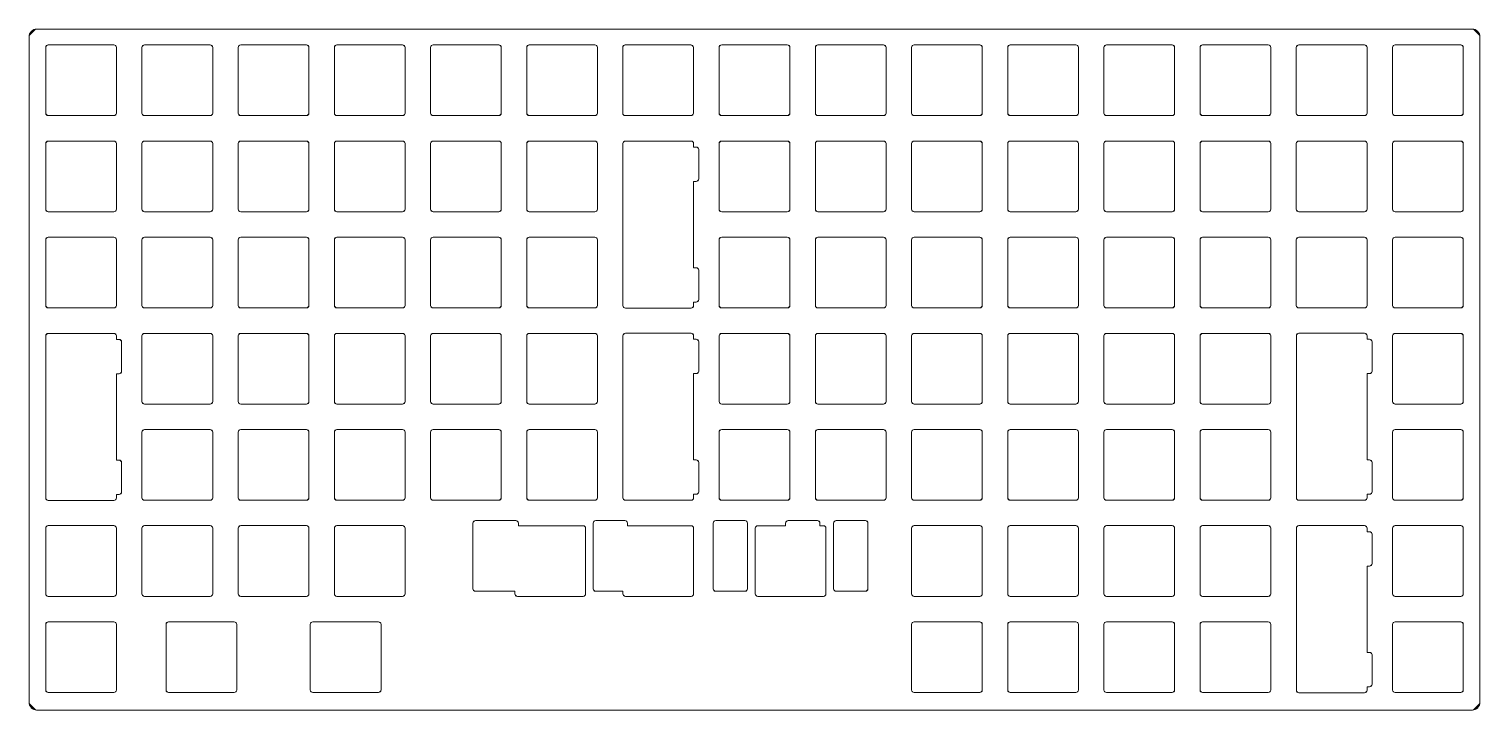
# Model space of a CAD drawing. Extents: x 173 to 988, y 261 to 644.
import ezdxf

# ---------------------------------------------------------------- set-up
doc = ezdxf.new("R2010")
doc.units = 0
doc.header["$MEASUREMENT"] = 0
doc.layers.add('Layer 1', color=7, linetype='Continuous', lineweight=0)

# ---------------------------------------------------------------- blocks, each defined once
blk = doc.blocks.new('Block_1')
at = {"layer": 'Layer 1', "true_color": 0x2f2d31, "transparency": 33554687}
h = blk.add_hatch(color=250, dxfattribs=at)
h.dxf.hatch_style = 2
edge = h.paths.add_edge_path()
edge.add_spline(control_points=[(184.07, 634.72), (184.07, 634.72), (220.92, 634.72), (220.92, 634.72)], knot_values=[0, 0, 0, 0, 1, 1, 1, 1], degree=3, periodic=0)
edge.add_line((220.92, 634.72), (184.07, 634.72))
h = blk.add_hatch(color=250, dxfattribs=at)
h.dxf.hatch_style = 2
edge = h.paths.add_edge_path()
edge.add_spline(control_points=[(222.34, 633.3), (222.34, 633.3), (222.34, 596.45), (222.34, 596.45)], knot_values=[0, 0, 0, 0, 1, 1, 1, 1], degree=3, periodic=0)
edge.add_line((222.34, 596.45), (222.34, 633.3))
h = blk.add_hatch(color=250, dxfattribs=at)
h.dxf.hatch_style = 2
edge = h.paths.add_edge_path()
edge.add_spline(control_points=[(290.64, 633.3), (290.64, 634.15), (291.21, 634.72), (292.06, 634.72)], knot_values=[0, 0, 0, 0, 1, 1, 1, 1], degree=3, periodic=0)
edge.add_line((292.06, 634.72), (290.64, 633.3))
h = blk.add_hatch(color=250, dxfattribs=at)
h.dxf.hatch_style = 2
edge = h.paths.add_edge_path()
edge.add_spline(control_points=[(330.32, 633.3), (330.32, 633.3), (330.32, 596.45), (330.32, 596.45)], knot_values=[0, 0, 0, 0, 1, 1, 1, 1], degree=3, periodic=0)
edge.add_line((330.32, 596.45), (330.32, 633.3))
h = blk.add_hatch(color=250, dxfattribs=at)
h.dxf.hatch_style = 2
edge = h.paths.add_edge_path()
edge.add_spline(control_points=[(398.63, 633.3), (398.63, 634.15), (399.19, 634.72), (400.04, 634.72)], knot_values=[0, 0, 0, 0, 1, 1, 1, 1], degree=3, periodic=0)
edge.add_line((400.04, 634.72), (398.63, 633.3))
h = blk.add_hatch(color=250, dxfattribs=at)
h.dxf.hatch_style = 2
edge = h.paths.add_edge_path()
edge.add_spline(control_points=[(400.04, 634.72), (400.04, 634.72), (436.89, 634.72), (436.89, 634.72)], knot_values=[0, 0, 0, 0, 1, 1, 1, 1], degree=3, periodic=0)
edge.add_line((436.89, 634.72), (400.04, 634.72))
h = blk.add_hatch(color=250, dxfattribs=at)
h.dxf.hatch_style = 2
edge = h.paths.add_edge_path()
edge.add_spline(control_points=[(506.47, 633.3), (506.47, 634.15), (507.03, 634.72), (507.88, 634.72)], knot_values=[0, 0, 0, 0, 1, 1, 1, 1], degree=3, periodic=0)
edge.add_line((507.88, 634.72), (506.47, 633.3))
h = blk.add_hatch(color=250, dxfattribs=at)
h.dxf.hatch_style = 2
edge = h.paths.add_edge_path()
edge.add_spline(control_points=[(506.47, 596.45), (506.47, 596.45), (506.47, 633.3), (506.47, 633.3)], knot_values=[0, 0, 0, 0, 1, 1, 1, 1], degree=3, periodic=0)
edge.add_line((506.47, 633.3), (506.47, 596.45))
h = blk.add_hatch(color=250, dxfattribs=at)
h.dxf.hatch_style = 2
edge = h.paths.add_edge_path()
edge.add_spline(control_points=[(706.86, 634.72), (707.71, 634.72), (708.27, 634.15), (708.27, 633.3)], knot_values=[0, 0, 0, 0, 1, 1, 1, 1], degree=3, periodic=0)
edge.add_line((708.27, 633.3), (706.86, 634.72))
h = blk.add_hatch(color=250, dxfattribs=at)
h.dxf.hatch_style = 2
edge = h.paths.add_edge_path()
edge.add_spline(control_points=[(722.58, 633.3), (722.58, 634.15), (723.15, 634.72), (724, 634.72)], knot_values=[0, 0, 0, 0, 1, 1, 1, 1], degree=3, periodic=0)
edge.add_line((724, 634.72), (722.58, 633.3))
h = blk.add_hatch(color=250, dxfattribs=at)
h.dxf.hatch_style = 2
edge = h.paths.add_edge_path()
edge.add_spline(control_points=[(884.56, 596.45), (884.56, 596.45), (884.56, 633.3), (884.56, 633.3)], knot_values=[0, 0, 0, 0, 1, 1, 1, 1], degree=3, periodic=0)
edge.add_line((884.56, 633.3), (884.56, 596.45))
h = blk.add_hatch(color=250, dxfattribs=at)
h.dxf.hatch_style = 2
edge = h.paths.add_edge_path()
edge.add_spline(control_points=[(938.55, 633.3), (938.55, 634.15), (939.12, 634.72), (939.97, 634.72)], knot_values=[0, 0, 0, 0, 1, 1, 1, 1], degree=3, periodic=0)
edge.add_line((939.97, 634.72), (938.55, 633.3))
h = blk.add_hatch(color=250, dxfattribs=at)
h.dxf.hatch_style = 2
edge = h.paths.add_edge_path()
edge.add_spline(control_points=[(939.97, 634.72), (939.97, 634.72), (976.82, 634.72), (976.82, 634.72)], knot_values=[0, 0, 0, 0, 1, 1, 1, 1], degree=3, periodic=0)
edge.add_line((976.82, 634.72), (939.97, 634.72))
h = blk.add_hatch(color=250, dxfattribs=at)
h.dxf.hatch_style = 2
edge = h.paths.add_edge_path()
edge.add_spline(control_points=[(978.24, 633.3), (978.24, 633.3), (978.24, 596.45), (978.24, 596.45)], knot_values=[0, 0, 0, 0, 1, 1, 1, 1], degree=3, periodic=0)
edge.add_line((978.24, 596.45), (978.24, 633.3))
h = blk.add_hatch(color=250, dxfattribs=at)
h.dxf.hatch_style = 2
edge = h.paths.add_edge_path()
edge.add_spline(control_points=[(220.92, 595.04), (220.92, 595.04), (184.07, 595.04), (184.07, 595.04)], knot_values=[0, 0, 0, 0, 1, 1, 1, 1], degree=3, periodic=0)
edge.add_line((184.07, 595.04), (220.92, 595.04))
h = blk.add_hatch(color=250, dxfattribs=at)
h.dxf.hatch_style = 2
edge = h.paths.add_edge_path()
edge.add_spline(control_points=[(330.32, 596.45), (330.32, 595.6), (329.76, 595.04), (328.91, 595.04)], knot_values=[0, 0, 0, 0, 1, 1, 1, 1], degree=3, periodic=0)
edge.add_line((328.91, 595.04), (330.32, 596.45))
h = blk.add_hatch(color=250, dxfattribs=at)
h.dxf.hatch_style = 2
edge = h.paths.add_edge_path()
edge.add_spline(control_points=[(454.04, 595.04), (453.18, 595.04), (452.62, 595.6), (452.62, 596.45)], knot_values=[0, 0, 0, 0, 1, 1, 1, 1], degree=3, periodic=0)
edge.add_line((452.62, 596.45), (454.04, 595.04))
h = blk.add_hatch(color=250, dxfattribs=at)
h.dxf.hatch_style = 2
edge = h.paths.add_edge_path()
edge.add_spline(control_points=[(616.01, 595.04), (615.16, 595.04), (614.6, 595.6), (614.6, 596.45)], knot_values=[0, 0, 0, 0, 1, 1, 1, 1], degree=3, periodic=0)
edge.add_line((614.6, 596.45), (616.01, 595.04))
h = blk.add_hatch(color=250, dxfattribs=at)
h.dxf.hatch_style = 2
edge = h.paths.add_edge_path()
edge.add_spline(control_points=[(706.86, 595.04), (706.86, 595.04), (670.01, 595.04), (670.01, 595.04)], knot_values=[0, 0, 0, 0, 1, 1, 1, 1], degree=3, periodic=0)
edge.add_line((670.01, 595.04), (706.86, 595.04))
h = blk.add_hatch(color=250, dxfattribs=at)
h.dxf.hatch_style = 2
edge = h.paths.add_edge_path()
edge.add_spline(control_points=[(708.27, 596.45), (708.27, 595.6), (707.71, 595.04), (706.86, 595.04)], knot_values=[0, 0, 0, 0, 1, 1, 1, 1], degree=3, periodic=0)
edge.add_line((706.86, 595.04), (708.27, 596.45))
h = blk.add_hatch(color=250, dxfattribs=at)
h.dxf.hatch_style = 2
edge = h.paths.add_edge_path()
edge.add_spline(control_points=[(760.85, 595.04), (760.85, 595.04), (724, 595.04), (724, 595.04)], knot_values=[0, 0, 0, 0, 1, 1, 1, 1], degree=3, periodic=0)
edge.add_line((724, 595.04), (760.85, 595.04))
h = blk.add_hatch(color=250, dxfattribs=at)
h.dxf.hatch_style = 2
edge = h.paths.add_edge_path()
edge.add_spline(control_points=[(777.99, 595.04), (777.14, 595.04), (776.58, 595.6), (776.58, 596.45)], knot_values=[0, 0, 0, 0, 1, 1, 1, 1], degree=3, periodic=0)
edge.add_line((776.58, 596.45), (777.99, 595.04))
h = blk.add_hatch(color=250, dxfattribs=at)
h.dxf.hatch_style = 2
edge = h.paths.add_edge_path()
edge.add_spline(control_points=[(922.83, 595.04), (922.83, 595.04), (885.98, 595.04), (885.98, 595.04)], knot_values=[0, 0, 0, 0, 1, 1, 1, 1], degree=3, periodic=0)
edge.add_line((885.98, 595.04), (922.83, 595.04))
h = blk.add_hatch(color=250, dxfattribs=at)
h.dxf.hatch_style = 2
edge = h.paths.add_edge_path()
edge.add_spline(control_points=[(976.82, 595.04), (976.82, 595.04), (939.97, 595.04), (939.97, 595.04)], knot_values=[0, 0, 0, 0, 1, 1, 1, 1], degree=3, periodic=0)
edge.add_line((939.97, 595.04), (976.82, 595.04))
h = blk.add_hatch(color=250, dxfattribs=at)
h.dxf.hatch_style = 2
edge = h.paths.add_edge_path()
edge.add_spline(control_points=[(182.65, 579.31), (182.65, 580.16), (183.22, 580.73), (184.07, 580.73)], knot_values=[0, 0, 0, 0, 1, 1, 1, 1], degree=3, periodic=0)
edge.add_line((184.07, 580.73), (182.65, 579.31))
h = blk.add_hatch(color=250, dxfattribs=at)
h.dxf.hatch_style = 2
edge = h.paths.add_edge_path()
edge.add_spline(control_points=[(222.34, 579.31), (222.34, 579.31), (222.34, 542.46), (222.34, 542.46)], knot_values=[0, 0, 0, 0, 1, 1, 1, 1], degree=3, periodic=0)
edge.add_line((222.34, 542.46), (222.34, 579.31))
h = blk.add_hatch(color=250, dxfattribs=at)
h.dxf.hatch_style = 2
edge = h.paths.add_edge_path()
edge.add_spline(control_points=[(382.9, 580.73), (383.75, 580.73), (384.32, 580.16), (384.32, 579.31)], knot_values=[0, 0, 0, 0, 1, 1, 1, 1], degree=3, periodic=0)
edge.add_line((384.32, 579.31), (382.9, 580.73))
h = blk.add_hatch(color=250, dxfattribs=at)
h.dxf.hatch_style = 2
edge = h.paths.add_edge_path()
edge.add_spline(control_points=[(490.89, 580.73), (491.74, 580.73), (492.3, 580.16), (492.3, 579.31)], knot_values=[0, 0, 0, 0, 1, 1, 1, 1], degree=3, periodic=0)
edge.add_line((492.3, 579.31), (490.89, 580.73))
h = blk.add_hatch(color=250, dxfattribs=at)
h.dxf.hatch_style = 2
edge = h.paths.add_edge_path()
edge.add_spline(control_points=[(506.61, 525.17), (506.61, 525.17), (506.61, 579.31), (506.61, 579.31)], knot_values=[0, 0, 0, 0, 1, 1, 1, 1], degree=3, periodic=0)
edge.add_line((506.61, 579.31), (506.61, 525.17))
h = blk.add_hatch(color=250, dxfattribs=at)
h.dxf.hatch_style = 2
edge = h.paths.add_edge_path()
edge.add_spline(control_points=[(600.29, 579.31), (600.29, 579.31), (600.29, 542.46), (600.29, 542.46)], knot_values=[0, 0, 0, 0, 1, 1, 1, 1], degree=3, periodic=0)
edge.add_line((600.29, 542.46), (600.29, 579.31))
h = blk.add_hatch(color=250, dxfattribs=at)
h.dxf.hatch_style = 2
edge = h.paths.add_edge_path()
edge.add_spline(control_points=[(652.86, 580.73), (653.71, 580.73), (654.28, 580.16), (654.28, 579.31)], knot_values=[0, 0, 0, 0, 1, 1, 1, 1], degree=3, periodic=0)
edge.add_line((654.28, 579.31), (652.86, 580.73))
h = blk.add_hatch(color=250, dxfattribs=at)
h.dxf.hatch_style = 2
edge = h.paths.add_edge_path()
edge.add_spline(control_points=[(670.01, 580.73), (670.01, 580.73), (706.86, 580.73), (706.86, 580.73)], knot_values=[0, 0, 0, 0, 1, 1, 1, 1], degree=3, periodic=0)
edge.add_line((706.86, 580.73), (670.01, 580.73))
h = blk.add_hatch(color=250, dxfattribs=at)
h.dxf.hatch_style = 2
edge = h.paths.add_edge_path()
edge.add_spline(control_points=[(706.86, 580.73), (707.71, 580.73), (708.27, 580.16), (708.27, 579.31)], knot_values=[0, 0, 0, 0, 1, 1, 1, 1], degree=3, periodic=0)
edge.add_line((708.27, 579.31), (706.86, 580.73))
h = blk.add_hatch(color=250, dxfattribs=at)
h.dxf.hatch_style = 2
edge = h.paths.add_edge_path()
edge.add_spline(control_points=[(724, 580.73), (724, 580.73), (760.85, 580.73), (760.85, 580.73)], knot_values=[0, 0, 0, 0, 1, 1, 1, 1], degree=3, periodic=0)
edge.add_line((760.85, 580.73), (724, 580.73))
h = blk.add_hatch(color=250, dxfattribs=at)
h.dxf.hatch_style = 2
edge = h.paths.add_edge_path()
edge.add_spline(control_points=[(776.58, 579.31), (776.58, 580.16), (777.14, 580.73), (777.99, 580.73)], knot_values=[0, 0, 0, 0, 1, 1, 1, 1], degree=3, periodic=0)
edge.add_line((777.99, 580.73), (776.58, 579.31))
h = blk.add_hatch(color=250, dxfattribs=at)
h.dxf.hatch_style = 2
edge = h.paths.add_edge_path()
edge.add_spline(control_points=[(814.84, 580.73), (815.69, 580.73), (816.26, 580.16), (816.26, 579.31)], knot_values=[0, 0, 0, 0, 1, 1, 1, 1], degree=3, periodic=0)
edge.add_line((816.26, 579.31), (814.84, 580.73))
h = blk.add_hatch(color=250, dxfattribs=at)
h.dxf.hatch_style = 2
edge = h.paths.add_edge_path()
edge.add_spline(control_points=[(884.56, 542.46), (884.56, 542.46), (884.56, 579.31), (884.56, 579.31)], knot_values=[0, 0, 0, 0, 1, 1, 1, 1], degree=3, periodic=0)
edge.add_line((884.56, 579.31), (884.56, 542.46))
h = blk.add_hatch(color=250, dxfattribs=at)
h.dxf.hatch_style = 2
edge = h.paths.add_edge_path()
edge.add_spline(control_points=[(885.98, 580.73), (885.98, 580.73), (922.83, 580.73), (922.83, 580.73)], knot_values=[0, 0, 0, 0, 1, 1, 1, 1], degree=3, periodic=0)
edge.add_line((922.83, 580.73), (885.98, 580.73))
h = blk.add_hatch(color=250, dxfattribs=at)
h.dxf.hatch_style = 2
edge = h.paths.add_edge_path()
edge.add_spline(control_points=[(546.3, 558.05), (546.3, 558.05), (546.3, 509.58), (546.3, 509.58)], knot_values=[0, 0, 0, 0, 1, 1, 1, 1], degree=3, periodic=0)
edge.add_line((546.3, 509.58), (546.3, 558.05))
h = blk.add_hatch(color=250, dxfattribs=at)
h.dxf.hatch_style = 2
edge = h.paths.add_edge_path()
edge.add_spline(control_points=[(384.32, 542.46), (384.32, 541.61), (383.75, 541.04), (382.9, 541.04)], knot_values=[0, 0, 0, 0, 1, 1, 1, 1], degree=3, periodic=0)
edge.add_line((382.9, 541.04), (384.32, 542.46))
h = blk.add_hatch(color=250, dxfattribs=at)
h.dxf.hatch_style = 2
edge = h.paths.add_edge_path()
edge.add_spline(control_points=[(600.29, 542.46), (600.29, 541.61), (599.72, 541.04), (598.87, 541.04)], knot_values=[0, 0, 0, 0, 1, 1, 1, 1], degree=3, periodic=0)
edge.add_line((598.87, 541.04), (600.29, 542.46))
h = blk.add_hatch(color=250, dxfattribs=at)
h.dxf.hatch_style = 2
edge = h.paths.add_edge_path()
edge.add_spline(control_points=[(654.28, 542.46), (654.28, 541.61), (653.71, 541.04), (652.86, 541.04)], knot_values=[0, 0, 0, 0, 1, 1, 1, 1], degree=3, periodic=0)
edge.add_line((652.86, 541.04), (654.28, 542.46))
h = blk.add_hatch(color=250, dxfattribs=at)
h.dxf.hatch_style = 2
edge = h.paths.add_edge_path()
edge.add_spline(control_points=[(777.99, 541.04), (777.14, 541.04), (776.58, 541.61), (776.58, 542.46)], knot_values=[0, 0, 0, 0, 1, 1, 1, 1], degree=3, periodic=0)
edge.add_line((776.58, 542.46), (777.99, 541.04))
h = blk.add_hatch(color=250, dxfattribs=at)
h.dxf.hatch_style = 2
edge = h.paths.add_edge_path()
edge.add_spline(control_points=[(831.99, 541.04), (831.14, 541.04), (830.57, 541.61), (830.57, 542.46)], knot_values=[0, 0, 0, 0, 1, 1, 1, 1], degree=3, periodic=0)
edge.add_line((830.57, 542.46), (831.99, 541.04))
h = blk.add_hatch(color=250, dxfattribs=at)
h.dxf.hatch_style = 2
edge = h.paths.add_edge_path()
edge.add_spline(control_points=[(236.65, 488.47), (236.65, 488.47), (236.65, 525.32), (236.65, 525.32)], knot_values=[0, 0, 0, 0, 1, 1, 1, 1], degree=3, periodic=0)
edge.add_line((236.65, 525.32), (236.65, 488.47))
h = blk.add_hatch(color=250, dxfattribs=at)
h.dxf.hatch_style = 2
edge = h.paths.add_edge_path()
edge.add_spline(control_points=[(238.06, 526.73), (238.06, 526.73), (274.91, 526.73), (274.91, 526.73)], knot_values=[0, 0, 0, 0, 1, 1, 1, 1], degree=3, periodic=0)
edge.add_line((274.91, 526.73), (238.06, 526.73))
h = blk.add_hatch(color=250, dxfattribs=at)
h.dxf.hatch_style = 2
edge = h.paths.add_edge_path()
edge.add_spline(control_points=[(290.64, 525.32), (290.64, 526.17), (291.21, 526.73), (292.06, 526.73)], knot_values=[0, 0, 0, 0, 1, 1, 1, 1], degree=3, periodic=0)
edge.add_line((292.06, 526.73), (290.64, 525.32))
h = blk.add_hatch(color=250, dxfattribs=at)
h.dxf.hatch_style = 2
edge = h.paths.add_edge_path()
edge.add_spline(control_points=[(452.62, 525.32), (452.62, 526.17), (453.18, 526.73), (454.04, 526.73)], knot_values=[0, 0, 0, 0, 1, 1, 1, 1], degree=3, periodic=0)
edge.add_line((454.04, 526.73), (452.62, 525.32))
h = blk.add_hatch(color=250, dxfattribs=at)
h.dxf.hatch_style = 2
edge = h.paths.add_edge_path()
edge.add_spline(control_points=[(452.62, 488.47), (452.62, 488.47), (452.62, 525.32), (452.62, 525.32)], knot_values=[0, 0, 0, 0, 1, 1, 1, 1], degree=3, periodic=0)
edge.add_line((452.62, 525.32), (452.62, 488.47))
h = blk.add_hatch(color=250, dxfattribs=at)
h.dxf.hatch_style = 2
edge = h.paths.add_edge_path()
edge.add_spline(control_points=[(814.84, 526.73), (815.69, 526.73), (816.26, 526.17), (816.26, 525.32)], knot_values=[0, 0, 0, 0, 1, 1, 1, 1], degree=3, periodic=0)
edge.add_line((816.26, 525.32), (814.84, 526.73))
h = blk.add_hatch(color=250, dxfattribs=at)
h.dxf.hatch_style = 2
edge = h.paths.add_edge_path()
edge.add_spline(control_points=[(830.57, 525.32), (830.57, 526.17), (831.14, 526.73), (831.99, 526.73)], knot_values=[0, 0, 0, 0, 1, 1, 1, 1], degree=3, periodic=0)
edge.add_line((831.99, 526.73), (830.57, 525.32))
h = blk.add_hatch(color=250, dxfattribs=at)
h.dxf.hatch_style = 2
edge = h.paths.add_edge_path()
edge.add_spline(control_points=[(938.55, 525.32), (938.55, 526.17), (939.12, 526.73), (939.97, 526.73)], knot_values=[0, 0, 0, 0, 1, 1, 1, 1], degree=3, periodic=0)
edge.add_line((939.97, 526.73), (938.55, 525.32))
h = blk.add_hatch(color=250, dxfattribs=at)
h.dxf.hatch_style = 2
edge = h.paths.add_edge_path()
edge.add_spline(control_points=[(938.55, 488.47), (938.55, 488.47), (938.55, 525.32), (938.55, 525.32)], knot_values=[0, 0, 0, 0, 1, 1, 1, 1], degree=3, periodic=0)
edge.add_line((938.55, 525.32), (938.55, 488.47))
h = blk.add_hatch(color=250, dxfattribs=at)
h.dxf.hatch_style = 2
edge = h.paths.add_edge_path()
edge.add_spline(control_points=[(976.82, 526.73), (977.67, 526.73), (978.24, 526.17), (978.24, 525.32)], knot_values=[0, 0, 0, 0, 1, 1, 1, 1], degree=3, periodic=0)
edge.add_line((978.24, 525.32), (976.82, 526.73))
h = blk.add_hatch(color=250, dxfattribs=at)
h.dxf.hatch_style = 2
edge = h.paths.add_edge_path()
edge.add_spline(control_points=[(547.72, 509.58), (548.57, 509.58), (549.13, 509.01), (549.13, 508.16)], knot_values=[0, 0, 0, 0, 1, 1, 1, 1], degree=3, periodic=0)
edge.add_line((549.13, 508.16), (547.72, 509.58))
h = blk.add_hatch(color=250, dxfattribs=at)
h.dxf.hatch_style = 2
edge = h.paths.add_edge_path()
edge.add_spline(control_points=[(222.34, 488.47), (222.34, 487.62), (221.77, 487.05), (220.92, 487.05)], knot_values=[0, 0, 0, 0, 1, 1, 1, 1], degree=3, periodic=0)
edge.add_line((220.92, 487.05), (222.34, 488.47))
h = blk.add_hatch(color=250, dxfattribs=at)
h.dxf.hatch_style = 2
edge = h.paths.add_edge_path()
edge.add_spline(control_points=[(274.91, 487.05), (274.91, 487.05), (238.06, 487.05), (238.06, 487.05)], knot_values=[0, 0, 0, 0, 1, 1, 1, 1], degree=3, periodic=0)
edge.add_line((238.06, 487.05), (274.91, 487.05))
h = blk.add_hatch(color=250, dxfattribs=at)
h.dxf.hatch_style = 2
edge = h.paths.add_edge_path()
edge.add_spline(control_points=[(400.04, 487.05), (399.19, 487.05), (398.63, 487.62), (398.63, 488.47)], knot_values=[0, 0, 0, 0, 1, 1, 1, 1], degree=3, periodic=0)
edge.add_line((398.63, 488.47), (400.04, 487.05))
h = blk.add_hatch(color=250, dxfattribs=at)
h.dxf.hatch_style = 2
edge = h.paths.add_edge_path()
edge.add_spline(control_points=[(598.87, 487.05), (598.87, 487.05), (562.02, 487.05), (562.02, 487.05)], knot_values=[0, 0, 0, 0, 1, 1, 1, 1], degree=3, periodic=0)
edge.add_line((562.02, 487.05), (598.87, 487.05))
h = blk.add_hatch(color=250, dxfattribs=at)
h.dxf.hatch_style = 2
edge = h.paths.add_edge_path()
edge.add_spline(control_points=[(777.99, 487.05), (777.14, 487.05), (776.58, 487.62), (776.58, 488.47)], knot_values=[0, 0, 0, 0, 1, 1, 1, 1], degree=3, periodic=0)
edge.add_line((776.58, 488.47), (777.99, 487.05))
h = blk.add_hatch(color=250, dxfattribs=at)
h.dxf.hatch_style = 2
edge = h.paths.add_edge_path()
edge.add_spline(control_points=[(868.84, 487.05), (868.84, 487.05), (831.99, 487.05), (831.99, 487.05)], knot_values=[0, 0, 0, 0, 1, 1, 1, 1], degree=3, periodic=0)
edge.add_line((831.99, 487.05), (868.84, 487.05))
h = blk.add_hatch(color=250, dxfattribs=at)
h.dxf.hatch_style = 2
edge = h.paths.add_edge_path()
edge.add_spline(control_points=[(922.83, 487.05), (922.83, 487.05), (885.98, 487.05), (885.98, 487.05)], knot_values=[0, 0, 0, 0, 1, 1, 1, 1], degree=3, periodic=0)
edge.add_line((885.98, 487.05), (922.83, 487.05))
h = blk.add_hatch(color=250, dxfattribs=at)
h.dxf.hatch_style = 2
edge = h.paths.add_edge_path()
edge.add_spline(control_points=[(182.66, 471.32), (182.66, 472.17), (183.23, 472.74), (184.08, 472.74)], knot_values=[0, 0, 0, 0, 1, 1, 1, 1], degree=3, periodic=0)
edge.add_line((184.08, 472.74), (182.66, 471.32))
h = blk.add_hatch(color=250, dxfattribs=at)
h.dxf.hatch_style = 2
edge = h.paths.add_edge_path()
edge.add_spline(control_points=[(292.06, 472.74), (292.06, 472.74), (328.91, 472.74), (328.91, 472.74)], knot_values=[0, 0, 0, 0, 1, 1, 1, 1], degree=3, periodic=0)
edge.add_line((328.91, 472.74), (292.06, 472.74))
h = blk.add_hatch(color=250, dxfattribs=at)
h.dxf.hatch_style = 2
edge = h.paths.add_edge_path()
edge.add_spline(control_points=[(344.63, 471.32), (344.63, 472.17), (345.2, 472.74), (346.05, 472.74)], knot_values=[0, 0, 0, 0, 1, 1, 1, 1], degree=3, periodic=0)
edge.add_line((346.05, 472.74), (344.63, 471.32))
h = blk.add_hatch(color=250, dxfattribs=at)
h.dxf.hatch_style = 2
edge = h.paths.add_edge_path()
edge.add_spline(control_points=[(346.05, 472.74), (346.05, 472.74), (382.9, 472.74), (382.9, 472.74)], knot_values=[0, 0, 0, 0, 1, 1, 1, 1], degree=3, periodic=0)
edge.add_line((382.9, 472.74), (346.05, 472.74))
h = blk.add_hatch(color=250, dxfattribs=at)
h.dxf.hatch_style = 2
edge = h.paths.add_edge_path()
edge.add_spline(control_points=[(400.04, 472.74), (400.04, 472.74), (436.89, 472.74), (436.89, 472.74)], knot_values=[0, 0, 0, 0, 1, 1, 1, 1], degree=3, periodic=0)
edge.add_line((436.89, 472.74), (400.04, 472.74))
h = blk.add_hatch(color=250, dxfattribs=at)
h.dxf.hatch_style = 2
edge = h.paths.add_edge_path()
edge.add_spline(control_points=[(490.89, 472.74), (491.74, 472.74), (492.3, 472.17), (492.3, 471.32)], knot_values=[0, 0, 0, 0, 1, 1, 1, 1], degree=3, periodic=0)
edge.add_line((492.3, 471.32), (490.89, 472.74))
h = blk.add_hatch(color=250, dxfattribs=at)
h.dxf.hatch_style = 2
edge = h.paths.add_edge_path()
edge.add_spline(control_points=[(508.03, 472.82), (508.03, 472.82), (544.88, 472.82), (544.88, 472.82)], knot_values=[0, 0, 0, 0, 1, 1, 1, 1], degree=3, periodic=0)
edge.add_line((544.88, 472.82), (508.03, 472.82))
h = blk.add_hatch(color=250, dxfattribs=at)
h.dxf.hatch_style = 2
edge = h.paths.add_edge_path()
edge.add_spline(control_points=[(706.86, 472.74), (707.71, 472.74), (708.28, 472.17), (708.28, 471.32)], knot_values=[0, 0, 0, 0, 1, 1, 1, 1], degree=3, periodic=0)
edge.add_line((708.28, 471.32), (706.86, 472.74))
h = blk.add_hatch(color=250, dxfattribs=at)
h.dxf.hatch_style = 2
edge = h.paths.add_edge_path()
edge.add_spline(control_points=[(236.65, 434.47), (236.65, 434.47), (236.65, 471.32), (236.65, 471.32)], knot_values=[0, 0, 0, 0, 1, 1, 1, 1], degree=3, periodic=0)
edge.add_line((236.65, 471.32), (236.65, 434.47))
h = blk.add_hatch(color=250, dxfattribs=at)
h.dxf.hatch_style = 2
edge = h.paths.add_edge_path()
edge.add_spline(control_points=[(549.13, 468), (549.13, 468), (549.13, 451.56), (549.13, 451.56)], knot_values=[0, 0, 0, 0, 1, 1, 1, 1], degree=3, periodic=0)
edge.add_line((549.13, 451.56), (549.13, 468))
h = blk.add_hatch(color=250, dxfattribs=at)
h.dxf.hatch_style = 2
edge = h.paths.add_edge_path()
edge.add_spline(control_points=[(762.27, 471.32), (762.27, 471.32), (762.27, 434.47), (762.27, 434.47)], knot_values=[0, 0, 0, 0, 1, 1, 1, 1], degree=3, periodic=0)
edge.add_line((762.27, 434.47), (762.27, 471.32))
h = blk.add_hatch(color=250, dxfattribs=at)
h.dxf.hatch_style = 2
edge = h.paths.add_edge_path()
edge.add_spline(control_points=[(830.57, 434.47), (830.57, 434.47), (830.57, 471.32), (830.57, 471.32)], knot_values=[0, 0, 0, 0, 1, 1, 1, 1], degree=3, periodic=0)
edge.add_line((830.57, 471.32), (830.57, 434.47))
h = blk.add_hatch(color=250, dxfattribs=at)
h.dxf.hatch_style = 2
edge = h.paths.add_edge_path()
edge.add_spline(control_points=[(870.26, 471.32), (870.26, 471.32), (870.26, 434.47), (870.26, 434.47)], knot_values=[0, 0, 0, 0, 1, 1, 1, 1], degree=3, periodic=0)
edge.add_line((870.26, 434.47), (870.26, 471.32))
h = blk.add_hatch(color=250, dxfattribs=at)
h.dxf.hatch_style = 2
edge = h.paths.add_edge_path()
edge.add_spline(control_points=[(927.09, 468), (927.09, 468), (927.09, 451.56), (927.09, 451.56)], knot_values=[0, 0, 0, 0, 1, 1, 1, 1], degree=3, periodic=0)
edge.add_line((927.09, 451.56), (927.09, 468))
h = blk.add_hatch(color=250, dxfattribs=at)
h.dxf.hatch_style = 2
edge = h.paths.add_edge_path()
edge.add_spline(control_points=[(978.24, 471.32), (978.24, 471.32), (978.24, 434.47), (978.24, 434.47)], knot_values=[0, 0, 0, 0, 1, 1, 1, 1], degree=3, periodic=0)
edge.add_line((978.24, 434.47), (978.24, 471.32))
h = blk.add_hatch(color=250, dxfattribs=at)
h.dxf.hatch_style = 2
edge = h.paths.add_edge_path()
edge.add_spline(control_points=[(225.18, 451.48), (225.18, 450.63), (224.61, 450.06), (223.76, 450.06)], knot_values=[0, 0, 0, 0, 1, 1, 1, 1], degree=3, periodic=0)
edge.add_line((223.76, 450.06), (225.18, 451.48))
h = blk.add_hatch(color=250, dxfattribs=at)
h.dxf.hatch_style = 2
edge = h.paths.add_edge_path()
edge.add_spline(control_points=[(549.13, 451.56), (549.13, 450.71), (548.57, 450.14), (547.72, 450.14)], knot_values=[0, 0, 0, 0, 1, 1, 1, 1], degree=3, periodic=0)
edge.add_line((547.72, 450.14), (549.13, 451.56))
h = blk.add_hatch(color=250, dxfattribs=at)
h.dxf.hatch_style = 2
edge = h.paths.add_edge_path()
edge.add_spline(control_points=[(238.06, 433.06), (237.21, 433.06), (236.65, 433.62), (236.65, 434.47)], knot_values=[0, 0, 0, 0, 1, 1, 1, 1], degree=3, periodic=0)
edge.add_line((236.65, 434.47), (238.06, 433.06))
h = blk.add_hatch(color=250, dxfattribs=at)
h.dxf.hatch_style = 2
edge = h.paths.add_edge_path()
edge.add_spline(control_points=[(292.06, 433.06), (291.21, 433.06), (290.64, 433.62), (290.64, 434.47)], knot_values=[0, 0, 0, 0, 1, 1, 1, 1], degree=3, periodic=0)
edge.add_line((290.64, 434.47), (292.06, 433.06))
h = blk.add_hatch(color=250, dxfattribs=at)
h.dxf.hatch_style = 2
edge = h.paths.add_edge_path()
edge.add_spline(control_points=[(328.91, 433.06), (328.91, 433.06), (292.06, 433.06), (292.06, 433.06)], knot_values=[0, 0, 0, 0, 1, 1, 1, 1], degree=3, periodic=0)
edge.add_line((292.06, 433.06), (328.91, 433.06))
h = blk.add_hatch(color=250, dxfattribs=at)
h.dxf.hatch_style = 2
edge = h.paths.add_edge_path()
edge.add_spline(control_points=[(760.85, 433.06), (760.85, 433.06), (724, 433.06), (724, 433.06)], knot_values=[0, 0, 0, 0, 1, 1, 1, 1], degree=3, periodic=0)
edge.add_line((724, 433.06), (760.85, 433.06))
h = blk.add_hatch(color=250, dxfattribs=at)
h.dxf.hatch_style = 2
edge = h.paths.add_edge_path()
edge.add_spline(control_points=[(816.26, 434.47), (816.26, 433.62), (815.7, 433.06), (814.85, 433.06)], knot_values=[0, 0, 0, 0, 1, 1, 1, 1], degree=3, periodic=0)
edge.add_line((814.85, 433.06), (816.26, 434.47))
h = blk.add_hatch(color=250, dxfattribs=at)
h.dxf.hatch_style = 2
edge = h.paths.add_edge_path()
edge.add_spline(control_points=[(831.99, 433.06), (831.14, 433.06), (830.57, 433.62), (830.57, 434.47)], knot_values=[0, 0, 0, 0, 1, 1, 1, 1], degree=3, periodic=0)
edge.add_line((830.57, 434.47), (831.99, 433.06))
h = blk.add_hatch(color=250, dxfattribs=at)
h.dxf.hatch_style = 2
edge = h.paths.add_edge_path()
edge.add_spline(control_points=[(978.24, 434.47), (978.24, 433.62), (977.67, 433.06), (976.82, 433.06)], knot_values=[0, 0, 0, 0, 1, 1, 1, 1], degree=3, periodic=0)
edge.add_line((976.82, 433.06), (978.24, 434.47))
h = blk.add_hatch(color=250, dxfattribs=at)
h.dxf.hatch_style = 2
edge = h.paths.add_edge_path()
edge.add_spline(control_points=[(274.91, 418.75), (275.76, 418.75), (276.33, 418.18), (276.33, 417.33)], knot_values=[0, 0, 0, 0, 1, 1, 1, 1], degree=3, periodic=0)
edge.add_line((276.33, 417.33), (274.91, 418.75))
h = blk.add_hatch(color=250, dxfattribs=at)
h.dxf.hatch_style = 2
edge = h.paths.add_edge_path()
edge.add_spline(control_points=[(398.63, 380.48), (398.63, 380.48), (398.63, 417.33), (398.63, 417.33)], knot_values=[0, 0, 0, 0, 1, 1, 1, 1], degree=3, periodic=0)
edge.add_line((398.63, 417.33), (398.63, 380.48))
h = blk.add_hatch(color=250, dxfattribs=at)
h.dxf.hatch_style = 2
edge = h.paths.add_edge_path()
edge.add_spline(control_points=[(436.89, 418.75), (437.74, 418.75), (438.31, 418.18), (438.31, 417.33)], knot_values=[0, 0, 0, 0, 1, 1, 1, 1], degree=3, periodic=0)
edge.add_line((438.31, 417.33), (436.89, 418.75))
h = blk.add_hatch(color=250, dxfattribs=at)
h.dxf.hatch_style = 2
edge = h.paths.add_edge_path()
edge.add_spline(control_points=[(452.62, 380.48), (452.62, 380.48), (452.62, 417.33), (452.62, 417.33)], knot_values=[0, 0, 0, 0, 1, 1, 1, 1], degree=3, periodic=0)
edge.add_line((452.62, 417.33), (452.62, 380.48))
h = blk.add_hatch(color=250, dxfattribs=at)
h.dxf.hatch_style = 2
edge = h.paths.add_edge_path()
edge.add_spline(control_points=[(598.87, 418.75), (599.72, 418.75), (600.29, 418.18), (600.29, 417.33)], knot_values=[0, 0, 0, 0, 1, 1, 1, 1], degree=3, periodic=0)
edge.add_line((600.29, 417.33), (598.87, 418.75))
h = blk.add_hatch(color=250, dxfattribs=at)
h.dxf.hatch_style = 2
edge = h.paths.add_edge_path()
edge.add_spline(control_points=[(614.6, 417.33), (614.6, 418.18), (615.16, 418.75), (616.01, 418.75)], knot_values=[0, 0, 0, 0, 1, 1, 1, 1], degree=3, periodic=0)
edge.add_line((616.01, 418.75), (614.6, 417.33))
h = blk.add_hatch(color=250, dxfattribs=at)
h.dxf.hatch_style = 2
edge = h.paths.add_edge_path()
edge.add_spline(control_points=[(616.01, 418.75), (616.01, 418.75), (652.86, 418.75), (652.86, 418.75)], knot_values=[0, 0, 0, 0, 1, 1, 1, 1], degree=3, periodic=0)
edge.add_line((652.86, 418.75), (616.01, 418.75))
h = blk.add_hatch(color=250, dxfattribs=at)
h.dxf.hatch_style = 2
edge = h.paths.add_edge_path()
edge.add_spline(control_points=[(722.58, 380.48), (722.58, 380.48), (722.58, 417.33), (722.58, 417.33)], knot_values=[0, 0, 0, 0, 1, 1, 1, 1], degree=3, periodic=0)
edge.add_line((722.58, 417.33), (722.58, 380.48))
h = blk.add_hatch(color=250, dxfattribs=at)
h.dxf.hatch_style = 2
edge = h.paths.add_edge_path()
edge.add_spline(control_points=[(762.27, 417.33), (762.27, 417.33), (762.27, 380.48), (762.27, 380.48)], knot_values=[0, 0, 0, 0, 1, 1, 1, 1], degree=3, periodic=0)
edge.add_line((762.27, 380.48), (762.27, 417.33))
h = blk.add_hatch(color=250, dxfattribs=at)
h.dxf.hatch_style = 2
edge = h.paths.add_edge_path()
edge.add_spline(control_points=[(777.99, 418.75), (777.99, 418.75), (814.84, 418.75), (814.84, 418.75)], knot_values=[0, 0, 0, 0, 1, 1, 1, 1], degree=3, periodic=0)
edge.add_line((814.84, 418.75), (777.99, 418.75))
h = blk.add_hatch(color=250, dxfattribs=at)
h.dxf.hatch_style = 2
edge = h.paths.add_edge_path()
edge.add_spline(control_points=[(830.57, 417.33), (830.57, 418.18), (831.14, 418.75), (831.99, 418.75)], knot_values=[0, 0, 0, 0, 1, 1, 1, 1], degree=3, periodic=0)
edge.add_line((831.99, 418.75), (830.57, 417.33))
h = blk.add_hatch(color=250, dxfattribs=at)
h.dxf.hatch_style = 2
edge = h.paths.add_edge_path()
edge.add_spline(control_points=[(830.57, 380.48), (830.57, 380.48), (830.57, 417.33), (830.57, 417.33)], knot_values=[0, 0, 0, 0, 1, 1, 1, 1], degree=3, periodic=0)
edge.add_line((830.57, 417.33), (830.57, 380.48))
h = blk.add_hatch(color=250, dxfattribs=at)
h.dxf.hatch_style = 2
edge = h.paths.add_edge_path()
edge.add_spline(control_points=[(868.84, 418.75), (869.69, 418.75), (870.25, 418.18), (870.25, 417.33)], knot_values=[0, 0, 0, 0, 1, 1, 1, 1], degree=3, periodic=0)
edge.add_line((870.25, 417.33), (868.84, 418.75))
h = blk.add_hatch(color=250, dxfattribs=at)
h.dxf.hatch_style = 2
edge = h.paths.add_edge_path()
edge.add_spline(control_points=[(870.25, 417.33), (870.25, 417.33), (870.25, 380.48), (870.25, 380.48)], knot_values=[0, 0, 0, 0, 1, 1, 1, 1], degree=3, periodic=0)
edge.add_line((870.25, 380.48), (870.25, 417.33))
h = blk.add_hatch(color=250, dxfattribs=at)
h.dxf.hatch_style = 2
edge = h.paths.add_edge_path()
edge.add_spline(control_points=[(978.24, 417.33), (978.24, 417.33), (978.24, 380.48), (978.24, 380.48)], knot_values=[0, 0, 0, 0, 1, 1, 1, 1], degree=3, periodic=0)
edge.add_line((978.24, 380.48), (978.24, 417.33))
h = blk.add_hatch(color=250, dxfattribs=at)
h.dxf.hatch_style = 2
edge = h.paths.add_edge_path()
edge.add_spline(control_points=[(549.13, 400.25), (549.13, 400.25), (549.13, 383.81), (549.13, 383.81)], knot_values=[0, 0, 0, 0, 1, 1, 1, 1], degree=3, periodic=0)
edge.add_line((549.13, 383.81), (549.13, 400.25))
h = blk.add_hatch(color=250, dxfattribs=at)
h.dxf.hatch_style = 2
edge = h.paths.add_edge_path()
edge.add_spline(control_points=[(924.25, 401.67), (924.25, 401.67), (925.67, 401.67), (925.67, 401.67)], knot_values=[0, 0, 0, 0, 1, 1, 1, 1], degree=3, periodic=0)
edge.add_line((925.67, 401.67), (924.25, 401.67))
h = blk.add_hatch(color=250, dxfattribs=at)
h.dxf.hatch_style = 2
edge = h.paths.add_edge_path()
edge.add_spline(control_points=[(927.09, 400.25), (927.09, 400.25), (927.09, 383.81), (927.09, 383.81)], knot_values=[0, 0, 0, 0, 1, 1, 1, 1], degree=3, periodic=0)
edge.add_line((927.09, 383.81), (927.09, 400.25))
h = blk.add_hatch(color=250, dxfattribs=at)
h.dxf.hatch_style = 2
edge = h.paths.add_edge_path()
edge.add_spline(control_points=[(184.08, 378.91), (183.23, 378.91), (182.66, 379.48), (182.66, 380.33)], knot_values=[0, 0, 0, 0, 1, 1, 1, 1], degree=3, periodic=0)
edge.add_line((182.66, 380.33), (184.08, 378.91))
h = blk.add_hatch(color=250, dxfattribs=at)
h.dxf.hatch_style = 2
edge = h.paths.add_edge_path()
edge.add_spline(control_points=[(220.93, 378.91), (220.93, 378.91), (184.08, 378.91), (184.08, 378.91)], knot_values=[0, 0, 0, 0, 1, 1, 1, 1], degree=3, periodic=0)
edge.add_line((184.08, 378.91), (220.93, 378.91))
h = blk.add_hatch(color=250, dxfattribs=at)
h.dxf.hatch_style = 2
edge = h.paths.add_edge_path()
edge.add_spline(control_points=[(346.05, 379.06), (345.2, 379.06), (344.63, 379.63), (344.63, 380.48)], knot_values=[0, 0, 0, 0, 1, 1, 1, 1], degree=3, periodic=0)
edge.add_line((344.63, 380.48), (346.05, 379.06))
h = blk.add_hatch(color=250, dxfattribs=at)
h.dxf.hatch_style = 2
edge = h.paths.add_edge_path()
edge.add_spline(control_points=[(384.32, 380.48), (384.32, 379.63), (383.75, 379.06), (382.9, 379.06)], knot_values=[0, 0, 0, 0, 1, 1, 1, 1], degree=3, periodic=0)
edge.add_line((382.9, 379.06), (384.32, 380.48))
h = blk.add_hatch(color=250, dxfattribs=at)
h.dxf.hatch_style = 2
edge = h.paths.add_edge_path()
edge.add_spline(control_points=[(400.04, 379.06), (399.19, 379.06), (398.63, 379.63), (398.63, 380.48)], knot_values=[0, 0, 0, 0, 1, 1, 1, 1], degree=3, periodic=0)
edge.add_line((398.63, 380.48), (400.04, 379.06))
h = blk.add_hatch(color=250, dxfattribs=at)
h.dxf.hatch_style = 2
edge = h.paths.add_edge_path()
edge.add_spline(control_points=[(490.89, 379.06), (490.89, 379.06), (454.04, 379.06), (454.04, 379.06)], knot_values=[0, 0, 0, 0, 1, 1, 1, 1], degree=3, periodic=0)
edge.add_line((454.04, 379.06), (490.89, 379.06))
h = blk.add_hatch(color=250, dxfattribs=at)
h.dxf.hatch_style = 2
edge = h.paths.add_edge_path()
edge.add_spline(control_points=[(546.3, 382.39), (546.3, 382.39), (546.3, 380.41), (546.3, 380.41)], knot_values=[0, 0, 0, 0, 1, 1, 1, 1], degree=3, periodic=0)
edge.add_line((546.3, 380.41), (546.3, 382.39))
h = blk.add_hatch(color=250, dxfattribs=at)
h.dxf.hatch_style = 2
edge = h.paths.add_edge_path()
edge.add_spline(control_points=[(547.72, 382.39), (547.72, 382.39), (546.3, 382.39), (546.3, 382.39)], knot_values=[0, 0, 0, 0, 1, 1, 1, 1], degree=3, periodic=0)
edge.add_line((546.3, 382.39), (547.72, 382.39))
h = blk.add_hatch(color=250, dxfattribs=at)
h.dxf.hatch_style = 2
edge = h.paths.add_edge_path()
edge.add_spline(control_points=[(598.87, 379.06), (598.87, 379.06), (562.02, 379.06), (562.02, 379.06)], knot_values=[0, 0, 0, 0, 1, 1, 1, 1], degree=3, periodic=0)
edge.add_line((562.02, 379.06), (598.87, 379.06))
h = blk.add_hatch(color=250, dxfattribs=at)
h.dxf.hatch_style = 2
edge = h.paths.add_edge_path()
edge.add_spline(control_points=[(600.29, 380.48), (600.29, 379.63), (599.72, 379.06), (598.87, 379.06)], knot_values=[0, 0, 0, 0, 1, 1, 1, 1], degree=3, periodic=0)
edge.add_line((598.87, 379.06), (600.29, 380.48))
h = blk.add_hatch(color=250, dxfattribs=at)
h.dxf.hatch_style = 2
edge = h.paths.add_edge_path()
edge.add_spline(control_points=[(831.99, 379.06), (831.14, 379.06), (830.57, 379.63), (830.57, 380.48)], knot_values=[0, 0, 0, 0, 1, 1, 1, 1], degree=3, periodic=0)
edge.add_line((830.57, 380.48), (831.99, 379.06))
h = blk.add_hatch(color=250, dxfattribs=at)
h.dxf.hatch_style = 2
edge = h.paths.add_edge_path()
edge.add_spline(control_points=[(922.84, 378.99), (922.84, 378.99), (885.98, 378.99), (885.98, 378.99)], knot_values=[0, 0, 0, 0, 1, 1, 1, 1], degree=3, periodic=0)
edge.add_line((885.98, 378.99), (922.84, 378.99))
h = blk.add_hatch(color=250, dxfattribs=at)
h.dxf.hatch_style = 2
edge = h.paths.add_edge_path()
edge.add_spline(control_points=[(575.1, 367.59), (575.95, 367.59), (576.51, 367.02), (576.51, 366.17)], knot_values=[0, 0, 0, 0, 1, 1, 1, 1], degree=3, periodic=0)
edge.add_line((576.51, 366.17), (575.1, 367.59))
h = blk.add_hatch(color=250, dxfattribs=at)
h.dxf.hatch_style = 2
edge = h.paths.add_edge_path()
edge.add_spline(control_points=[(238.06, 364.76), (238.06, 364.76), (274.91, 364.76), (274.91, 364.76)], knot_values=[0, 0, 0, 0, 1, 1, 1, 1], degree=3, periodic=0)
edge.add_line((274.91, 364.76), (238.06, 364.76))
h = blk.add_hatch(color=250, dxfattribs=at)
h.dxf.hatch_style = 2
edge = h.paths.add_edge_path()
edge.add_spline(control_points=[(290.64, 363.34), (290.64, 364.19), (291.21, 364.76), (292.06, 364.76)], knot_values=[0, 0, 0, 0, 1, 1, 1, 1], degree=3, periodic=0)
edge.add_line((292.06, 364.76), (290.64, 363.34))
h = blk.add_hatch(color=250, dxfattribs=at)
h.dxf.hatch_style = 2
edge = h.paths.add_edge_path()
edge.add_spline(control_points=[(344.63, 363.34), (344.63, 364.19), (345.2, 364.76), (346.05, 364.76)], knot_values=[0, 0, 0, 0, 1, 1, 1, 1], degree=3, periodic=0)
edge.add_line((346.05, 364.76), (344.63, 363.34))
h = blk.add_hatch(color=250, dxfattribs=at)
h.dxf.hatch_style = 2
edge = h.paths.add_edge_path()
edge.add_spline(control_points=[(484.2, 364.75), (485.05, 364.75), (485.61, 364.19), (485.61, 363.34)], knot_values=[0, 0, 0, 0, 1, 1, 1, 1], degree=3, periodic=0)
edge.add_line((485.61, 363.34), (484.2, 364.75))
h = blk.add_hatch(color=250, dxfattribs=at)
h.dxf.hatch_style = 2
edge = h.paths.add_edge_path()
edge.add_spline(control_points=[(546.3, 363.34), (546.3, 364.19), (545.73, 364.75), (544.88, 364.75)], knot_values=[0, 0, 0, 0, 1, 1, 1, 1], degree=3, periodic=0)
edge.add_line((544.88, 364.75), (546.3, 363.34))
h = blk.add_hatch(color=250, dxfattribs=at)
h.dxf.hatch_style = 2
edge = h.paths.add_edge_path()
edge.add_spline(control_points=[(546.3, 326.48), (546.3, 326.48), (546.3, 363.34), (546.3, 363.34)], knot_values=[0, 0, 0, 0, 1, 1, 1, 1], degree=3, periodic=0)
edge.add_line((546.3, 363.34), (546.3, 326.48))
h = blk.add_hatch(color=250, dxfattribs=at)
h.dxf.hatch_style = 2
edge = h.paths.add_edge_path()
edge.add_spline(control_points=[(831.99, 364.76), (831.99, 364.76), (868.84, 364.76), (868.84, 364.76)], knot_values=[0, 0, 0, 0, 1, 1, 1, 1], degree=3, periodic=0)
edge.add_line((868.84, 364.76), (831.99, 364.76))
h = blk.add_hatch(color=250, dxfattribs=at)
h.dxf.hatch_style = 2
edge = h.paths.add_edge_path()
edge.add_spline(control_points=[(884.57, 363.34), (884.57, 364.19), (885.13, 364.76), (885.98, 364.76)], knot_values=[0, 0, 0, 0, 1, 1, 1, 1], degree=3, periodic=0)
edge.add_line((885.98, 364.76), (884.57, 363.34))
h = blk.add_hatch(color=250, dxfattribs=at)
h.dxf.hatch_style = 2
edge = h.paths.add_edge_path()
edge.add_spline(control_points=[(384.32, 326.49), (384.32, 325.64), (383.75, 325.07), (382.9, 325.07)], knot_values=[0, 0, 0, 0, 1, 1, 1, 1], degree=3, periodic=0)
edge.add_line((382.9, 325.07), (384.32, 326.49))
h = blk.add_hatch(color=250, dxfattribs=at)
h.dxf.hatch_style = 2
edge = h.paths.add_edge_path()
edge.add_spline(control_points=[(445.93, 327.9), (445.93, 327.9), (445.93, 326.48), (445.93, 326.48)], knot_values=[0, 0, 0, 0, 1, 1, 1, 1], degree=3, periodic=0)
edge.add_line((445.93, 326.48), (445.93, 327.9))
h = blk.add_hatch(color=250, dxfattribs=at)
h.dxf.hatch_style = 2
edge = h.paths.add_edge_path()
edge.add_spline(control_points=[(445.93, 326.48), (445.93, 325.63), (446.49, 325.07), (447.35, 325.07)], knot_values=[0, 0, 0, 0, 1, 1, 1, 1], degree=3, periodic=0)
edge.add_line((447.35, 325.07), (445.93, 326.48))
h = blk.add_hatch(color=250, dxfattribs=at)
h.dxf.hatch_style = 2
edge = h.paths.add_edge_path()
edge.add_spline(control_points=[(575.1, 327.9), (575.1, 327.9), (558.66, 327.9), (558.66, 327.9)], knot_values=[0, 0, 0, 0, 1, 1, 1, 1], degree=3, periodic=0)
edge.add_line((558.66, 327.9), (575.1, 327.9))
h = blk.add_hatch(color=250, dxfattribs=at)
h.dxf.hatch_style = 2
edge = h.paths.add_edge_path()
edge.add_spline(control_points=[(644.08, 329.32), (644.08, 328.47), (643.51, 327.9), (642.66, 327.9)], knot_values=[0, 0, 0, 0, 1, 1, 1, 1], degree=3, periodic=0)
edge.add_line((642.66, 327.9), (644.08, 329.32))
h = blk.add_hatch(color=250, dxfattribs=at)
h.dxf.hatch_style = 2
edge = h.paths.add_edge_path()
edge.add_spline(control_points=[(870.26, 326.49), (870.26, 325.64), (869.69, 325.07), (868.84, 325.07)], knot_values=[0, 0, 0, 0, 1, 1, 1, 1], degree=3, periodic=0)
edge.add_line((868.84, 325.07), (870.26, 326.49))
h = blk.add_hatch(color=250, dxfattribs=at)
h.dxf.hatch_style = 2
edge = h.paths.add_edge_path()
edge.add_spline(control_points=[(328.91, 325.07), (328.91, 325.07), (292.06, 325.07), (292.06, 325.07)], knot_values=[0, 0, 0, 0, 1, 1, 1, 1], degree=3, periodic=0)
edge.add_line((292.06, 325.07), (328.91, 325.07))
h = blk.add_hatch(color=250, dxfattribs=at)
h.dxf.hatch_style = 2
edge = h.paths.add_edge_path()
edge.add_spline(control_points=[(382.9, 325.07), (382.9, 325.07), (346.05, 325.07), (346.05, 325.07)], knot_values=[0, 0, 0, 0, 1, 1, 1, 1], degree=3, periodic=0)
edge.add_line((346.05, 325.07), (382.9, 325.07))
h = blk.add_hatch(color=250, dxfattribs=at)
h.dxf.hatch_style = 2
edge = h.paths.add_edge_path()
edge.add_spline(control_points=[(508.03, 325.07), (508.03, 325.07), (544.88, 325.07), (544.88, 325.07)], knot_values=[0, 0, 0, 0, 1, 1, 1, 1], degree=3, periodic=0)
edge.add_line((544.88, 325.07), (508.03, 325.07))
h = blk.add_hatch(color=250, dxfattribs=at)
h.dxf.hatch_style = 2
edge = h.paths.add_edge_path()
edge.add_spline(control_points=[(814.85, 325.07), (814.85, 325.07), (778, 325.07), (778, 325.07)], knot_values=[0, 0, 0, 0, 1, 1, 1, 1], degree=3, periodic=0)
edge.add_line((778, 325.07), (814.85, 325.07))
h = blk.add_hatch(color=250, dxfattribs=at)
h.dxf.hatch_style = 2
edge = h.paths.add_edge_path()
edge.add_spline(control_points=[(868.84, 325.07), (868.84, 325.07), (831.99, 325.07), (831.99, 325.07)], knot_values=[0, 0, 0, 0, 1, 1, 1, 1], degree=3, periodic=0)
edge.add_line((831.99, 325.07), (868.84, 325.07))
h = blk.add_hatch(color=250, dxfattribs=at)
h.dxf.hatch_style = 2
edge = h.paths.add_edge_path()
edge.add_spline(control_points=[(332.55, 310.76), (332.55, 310.76), (369.4, 310.76), (369.4, 310.76)], knot_values=[0, 0, 0, 0, 1, 1, 1, 1], degree=3, periodic=0)
edge.add_line((369.4, 310.76), (332.55, 310.76))
h = blk.add_hatch(color=250, dxfattribs=at)
h.dxf.hatch_style = 2
edge = h.paths.add_edge_path()
edge.add_spline(control_points=[(760.85, 310.76), (761.7, 310.76), (762.27, 310.2), (762.27, 309.35)], knot_values=[0, 0, 0, 0, 1, 1, 1, 1], degree=3, periodic=0)
edge.add_line((762.27, 309.35), (760.85, 310.76))
h = blk.add_hatch(color=250, dxfattribs=at)
h.dxf.hatch_style = 2
edge = h.paths.add_edge_path()
edge.add_spline(control_points=[(331.13, 272.49), (331.13, 272.49), (331.13, 309.35), (331.13, 309.35)], knot_values=[0, 0, 0, 0, 1, 1, 1, 1], degree=3, periodic=0)
edge.add_line((331.13, 309.35), (331.13, 272.49))
h = blk.add_hatch(color=250, dxfattribs=at)
h.dxf.hatch_style = 2
edge = h.paths.add_edge_path()
edge.add_spline(control_points=[(708.27, 309.35), (708.27, 309.35), (708.27, 272.49), (708.27, 272.49)], knot_values=[0, 0, 0, 0, 1, 1, 1, 1], degree=3, periodic=0)
edge.add_line((708.27, 272.49), (708.27, 309.35))
h = blk.add_hatch(color=250, dxfattribs=at)
h.dxf.hatch_style = 2
edge = h.paths.add_edge_path()
edge.add_spline(control_points=[(884.57, 272.35), (884.57, 272.35), (884.57, 309.2), (884.57, 309.2)], knot_values=[0, 0, 0, 0, 1, 1, 1, 1], degree=3, periodic=0)
edge.add_line((884.57, 309.2), (884.57, 272.35))
h = blk.add_hatch(color=250, dxfattribs=at)
h.dxf.hatch_style = 2
edge = h.paths.add_edge_path()
edge.add_spline(control_points=[(220.92, 271.08), (220.92, 271.08), (184.07, 271.08), (184.07, 271.08)], knot_values=[0, 0, 0, 0, 1, 1, 1, 1], degree=3, periodic=0)
edge.add_line((184.07, 271.08), (220.92, 271.08))
h = blk.add_hatch(color=250, dxfattribs=at)
h.dxf.hatch_style = 2
edge = h.paths.add_edge_path()
edge.add_spline(control_points=[(724, 271.08), (723.15, 271.08), (722.58, 271.64), (722.58, 272.49)], knot_values=[0, 0, 0, 0, 1, 1, 1, 1], degree=3, periodic=0)
edge.add_line((722.58, 272.49), (724, 271.08))
h = blk.add_hatch(color=250, dxfattribs=at)
h.dxf.hatch_style = 2
edge = h.paths.add_edge_path()
edge.add_spline(control_points=[(976.82, 271.08), (976.82, 271.08), (939.97, 271.08), (939.97, 271.08)], knot_values=[0, 0, 0, 0, 1, 1, 1, 1], degree=3, periodic=0)
edge.add_line((939.97, 271.08), (976.82, 271.08))
at = {"layer": 'Layer 1', "color": 250, "lineweight": 5, "true_color": 0x2f2d31}
for points in [[(184.07, 634.72), (184.07, 634.72), (220.92, 634.72), (220.92, 634.72)], [(222.34, 633.3), (222.34, 633.3), (222.34, 596.45), (222.34, 596.45)], [(290.64, 633.3), (290.64, 634.15), (291.21, 634.72), (292.06, 634.72)], [(330.32, 633.3), (330.32, 633.3), (330.32, 596.45), (330.32, 596.45)], [(398.63, 633.3), (398.63, 634.15), (399.19, 634.72), (400.04, 634.72)], [(400.04, 634.72), (400.04, 634.72), (436.89, 634.72), (436.89, 634.72)], [(506.47, 633.3), (506.47, 634.15), (507.03, 634.72), (507.88, 634.72)], [(506.47, 596.45), (506.47, 596.45), (506.47, 633.3), (506.47, 633.3)], [(706.86, 634.72), (707.71, 634.72), (708.27, 634.15), (708.27, 633.3)], [(722.58, 633.3), (722.58, 634.15), (723.15, 634.72), (724, 634.72)], [(884.56, 596.45), (884.56, 596.45), (884.56, 633.3), (884.56, 633.3)], [(938.55, 633.3), (938.55, 634.15), (939.12, 634.72), (939.97, 634.72)], [(939.97, 634.72), (939.97, 634.72), (976.82, 634.72), (976.82, 634.72)], [(978.24, 633.3), (978.24, 633.3), (978.24, 596.45), (978.24, 596.45)], [(220.92, 595.04), (220.92, 595.04), (184.07, 595.04), (184.07, 595.04)], [(330.32, 596.45), (330.32, 595.6), (329.76, 595.04), (328.91, 595.04)], [(454.04, 595.04), (453.18, 595.04), (452.62, 595.6), (452.62, 596.45)], [(616.01, 595.04), (615.16, 595.04), (614.6, 595.6), (614.6, 596.45)], [(706.86, 595.04), (706.86, 595.04), (670.01, 595.04), (670.01, 595.04)], [(708.27, 596.45), (708.27, 595.6), (707.71, 595.04), (706.86, 595.04)], [(760.85, 595.04), (760.85, 595.04), (724, 595.04), (724, 595.04)], [(777.99, 595.04), (777.14, 595.04), (776.58, 595.6), (776.58, 596.45)], [(922.83, 595.04), (922.83, 595.04), (885.98, 595.04), (885.98, 595.04)], [(976.82, 595.04), (976.82, 595.04), (939.97, 595.04), (939.97, 595.04)], [(182.65, 579.31), (182.65, 580.16), (183.22, 580.73), (184.07, 580.73)], [(222.34, 579.31), (222.34, 579.31), (222.34, 542.46), (222.34, 542.46)], [(382.9, 580.73), (383.75, 580.73), (384.32, 580.16), (384.32, 579.31)], [(490.89, 580.73), (491.74, 580.73), (492.3, 580.16), (492.3, 579.31)], [(506.61, 525.17), (506.61, 525.17), (506.61, 579.31), (506.61, 579.31)], [(600.29, 579.31), (600.29, 579.31), (600.29, 542.46), (600.29, 542.46)], [(652.86, 580.73), (653.71, 580.73), (654.28, 580.16), (654.28, 579.31)], [(670.01, 580.73), (670.01, 580.73), (706.86, 580.73), (706.86, 580.73)], [(706.86, 580.73), (707.71, 580.73), (708.27, 580.16), (708.27, 579.31)], [(724, 580.73), (724, 580.73), (760.85, 580.73), (760.85, 580.73)], [(776.58, 579.31), (776.58, 580.16), (777.14, 580.73), (777.99, 580.73)], [(814.84, 580.73), (815.69, 580.73), (816.26, 580.16), (816.26, 579.31)], [(884.56, 542.46), (884.56, 542.46), (884.56, 579.31), (884.56, 579.31)], [(885.98, 580.73), (885.98, 580.73), (922.83, 580.73), (922.83, 580.73)], [(546.3, 558.05), (546.3, 558.05), (546.3, 509.58), (546.3, 509.58)], [(384.32, 542.46), (384.32, 541.61), (383.75, 541.04), (382.9, 541.04)], [(600.29, 542.46), (600.29, 541.61), (599.72, 541.04), (598.87, 541.04)], [(654.28, 542.46), (654.28, 541.61), (653.71, 541.04), (652.86, 541.04)], [(777.99, 541.04), (777.14, 541.04), (776.58, 541.61), (776.58, 542.46)], [(831.99, 541.04), (831.14, 541.04), (830.57, 541.61), (830.57, 542.46)], [(236.65, 488.47), (236.65, 488.47), (236.65, 525.32), (236.65, 525.32)], [(238.06, 526.73), (238.06, 526.73), (274.91, 526.73), (274.91, 526.73)], [(290.64, 525.32), (290.64, 526.17), (291.21, 526.73), (292.06, 526.73)], [(452.62, 525.32), (452.62, 526.17), (453.18, 526.73), (454.04, 526.73)], [(452.62, 488.47), (452.62, 488.47), (452.62, 525.32), (452.62, 525.32)], [(814.84, 526.73), (815.69, 526.73), (816.26, 526.17), (816.26, 525.32)], [(830.57, 525.32), (830.57, 526.17), (831.14, 526.73), (831.99, 526.73)], [(938.55, 525.32), (938.55, 526.17), (939.12, 526.73), (939.97, 526.73)], [(938.55, 488.47), (938.55, 488.47), (938.55, 525.32), (938.55, 525.32)], [(976.82, 526.73), (977.67, 526.73), (978.24, 526.17), (978.24, 525.32)], [(547.72, 509.58), (548.57, 509.58), (549.13, 509.01), (549.13, 508.16)], [(222.34, 488.47), (222.34, 487.62), (221.77, 487.05), (220.92, 487.05)], [(274.91, 487.05), (274.91, 487.05), (238.06, 487.05), (238.06, 487.05)], [(400.04, 487.05), (399.19, 487.05), (398.63, 487.62), (398.63, 488.47)], [(598.87, 487.05), (598.87, 487.05), (562.02, 487.05), (562.02, 487.05)], [(777.99, 487.05), (777.14, 487.05), (776.58, 487.62), (776.58, 488.47)], [(868.84, 487.05), (868.84, 487.05), (831.99, 487.05), (831.99, 487.05)], [(922.83, 487.05), (922.83, 487.05), (885.98, 487.05), (885.98, 487.05)], [(182.66, 471.32), (182.66, 472.17), (183.23, 472.74), (184.08, 472.74)], [(292.06, 472.74), (292.06, 472.74), (328.91, 472.74), (328.91, 472.74)], [(344.63, 471.32), (344.63, 472.17), (345.2, 472.74), (346.05, 472.74)], [(346.05, 472.74), (346.05, 472.74), (382.9, 472.74), (382.9, 472.74)], [(400.04, 472.74), (400.04, 472.74), (436.89, 472.74), (436.89, 472.74)], [(490.89, 472.74), (491.74, 472.74), (492.3, 472.17), (492.3, 471.32)], [(508.03, 472.82), (508.03, 472.82), (544.88, 472.82), (544.88, 472.82)], [(706.86, 472.74), (707.71, 472.74), (708.28, 472.17), (708.28, 471.32)], [(236.65, 434.47), (236.65, 434.47), (236.65, 471.32), (236.65, 471.32)], [(549.13, 468), (549.13, 468), (549.13, 451.56), (549.13, 451.56)], [(762.27, 471.32), (762.27, 471.32), (762.27, 434.47), (762.27, 434.47)], [(830.57, 434.47), (830.57, 434.47), (830.57, 471.32), (830.57, 471.32)], [(870.26, 471.32), (870.26, 471.32), (870.26, 434.47), (870.26, 434.47)], [(927.09, 468), (927.09, 468), (927.09, 451.56), (927.09, 451.56)], [(978.24, 471.32), (978.24, 471.32), (978.24, 434.47), (978.24, 434.47)], [(225.18, 451.48), (225.18, 450.63), (224.61, 450.06), (223.76, 450.06)], [(549.13, 451.56), (549.13, 450.71), (548.57, 450.14), (547.72, 450.14)], [(238.06, 433.06), (237.21, 433.06), (236.65, 433.62), (236.65, 434.47)], [(292.06, 433.06), (291.21, 433.06), (290.64, 433.62), (290.64, 434.47)], [(328.91, 433.06), (328.91, 433.06), (292.06, 433.06), (292.06, 433.06)], [(760.85, 433.06), (760.85, 433.06), (724, 433.06), (724, 433.06)], [(816.26, 434.47), (816.26, 433.62), (815.7, 433.06), (814.85, 433.06)], [(831.99, 433.06), (831.14, 433.06), (830.57, 433.62), (830.57, 434.47)], [(978.24, 434.47), (978.24, 433.62), (977.67, 433.06), (976.82, 433.06)], [(274.91, 418.75), (275.76, 418.75), (276.33, 418.18), (276.33, 417.33)], [(398.63, 380.48), (398.63, 380.48), (398.63, 417.33), (398.63, 417.33)], [(436.89, 418.75), (437.74, 418.75), (438.31, 418.18), (438.31, 417.33)], [(452.62, 380.48), (452.62, 380.48), (452.62, 417.33), (452.62, 417.33)], [(598.87, 418.75), (599.72, 418.75), (600.29, 418.18), (600.29, 417.33)], [(614.6, 417.33), (614.6, 418.18), (615.16, 418.75), (616.01, 418.75)], [(616.01, 418.75), (616.01, 418.75), (652.86, 418.75), (652.86, 418.75)], [(722.58, 380.48), (722.58, 380.48), (722.58, 417.33), (722.58, 417.33)], [(762.27, 417.33), (762.27, 417.33), (762.27, 380.48), (762.27, 380.48)], [(777.99, 418.75), (777.99, 418.75), (814.84, 418.75), (814.84, 418.75)], [(830.57, 417.33), (830.57, 418.18), (831.14, 418.75), (831.99, 418.75)], [(830.57, 380.48), (830.57, 380.48), (830.57, 417.33), (830.57, 417.33)], [(868.84, 418.75), (869.69, 418.75), (870.25, 418.18), (870.25, 417.33)], [(870.25, 417.33), (870.25, 417.33), (870.25, 380.48), (870.25, 380.48)], [(978.24, 417.33), (978.24, 417.33), (978.24, 380.48), (978.24, 380.48)], [(549.13, 400.25), (549.13, 400.25), (549.13, 383.81), (549.13, 383.81)], [(924.25, 401.67), (924.25, 401.67), (925.67, 401.67), (925.67, 401.67)], [(927.09, 400.25), (927.09, 400.25), (927.09, 383.81), (927.09, 383.81)], [(184.08, 378.91), (183.23, 378.91), (182.66, 379.48), (182.66, 380.33)], [(220.93, 378.91), (220.93, 378.91), (184.08, 378.91), (184.08, 378.91)], [(346.05, 379.06), (345.2, 379.06), (344.63, 379.63), (344.63, 380.48)], [(384.32, 380.48), (384.32, 379.63), (383.75, 379.06), (382.9, 379.06)], [(400.04, 379.06), (399.19, 379.06), (398.63, 379.63), (398.63, 380.48)], [(490.89, 379.06), (490.89, 379.06), (454.04, 379.06), (454.04, 379.06)], [(546.3, 382.39), (546.3, 382.39), (546.3, 380.41), (546.3, 380.41)], [(547.72, 382.39), (547.72, 382.39), (546.3, 382.39), (546.3, 382.39)], [(598.87, 379.06), (598.87, 379.06), (562.02, 379.06), (562.02, 379.06)], [(600.29, 380.48), (600.29, 379.63), (599.72, 379.06), (598.87, 379.06)], [(831.99, 379.06), (831.14, 379.06), (830.57, 379.63), (830.57, 380.48)], [(922.84, 378.99), (922.84, 378.99), (885.98, 378.99), (885.98, 378.99)], [(575.1, 367.59), (575.95, 367.59), (576.51, 367.02), (576.51, 366.17)], [(238.06, 364.76), (238.06, 364.76), (274.91, 364.76), (274.91, 364.76)], [(290.64, 363.34), (290.64, 364.19), (291.21, 364.76), (292.06, 364.76)], [(344.63, 363.34), (344.63, 364.19), (345.2, 364.76), (346.05, 364.76)], [(484.2, 364.75), (485.05, 364.75), (485.61, 364.19), (485.61, 363.34)], [(546.3, 363.34), (546.3, 364.19), (545.73, 364.75), (544.88, 364.75)], [(546.3, 326.48), (546.3, 326.48), (546.3, 363.34), (546.3, 363.34)], [(831.99, 364.76), (831.99, 364.76), (868.84, 364.76), (868.84, 364.76)], [(884.57, 363.34), (884.57, 364.19), (885.13, 364.76), (885.98, 364.76)], [(384.32, 326.49), (384.32, 325.64), (383.75, 325.07), (382.9, 325.07)], [(445.93, 327.9), (445.93, 327.9), (445.93, 326.48), (445.93, 326.48)], [(445.93, 326.48), (445.93, 325.63), (446.49, 325.07), (447.35, 325.07)], [(575.1, 327.9), (575.1, 327.9), (558.66, 327.9), (558.66, 327.9)], [(644.08, 329.32), (644.08, 328.47), (643.51, 327.9), (642.66, 327.9)], [(870.26, 326.49), (870.26, 325.64), (869.69, 325.07), (868.84, 325.07)], [(328.91, 325.07), (328.91, 325.07), (292.06, 325.07), (292.06, 325.07)], [(382.9, 325.07), (382.9, 325.07), (346.05, 325.07), (346.05, 325.07)], [(508.03, 325.07), (508.03, 325.07), (544.88, 325.07), (544.88, 325.07)], [(814.85, 325.07), (814.85, 325.07), (778, 325.07), (778, 325.07)], [(868.84, 325.07), (868.84, 325.07), (831.99, 325.07), (831.99, 325.07)], [(332.55, 310.76), (332.55, 310.76), (369.4, 310.76), (369.4, 310.76)], [(760.85, 310.76), (761.7, 310.76), (762.27, 310.2), (762.27, 309.35)], [(331.13, 272.49), (331.13, 272.49), (331.13, 309.35), (331.13, 309.35)], [(708.27, 309.35), (708.27, 309.35), (708.27, 272.49), (708.27, 272.49)], [(884.57, 272.35), (884.57, 272.35), (884.57, 309.2), (884.57, 309.2)], [(220.92, 271.08), (220.92, 271.08), (184.07, 271.08), (184.07, 271.08)], [(724, 271.08), (723.15, 271.08), (722.58, 271.64), (722.58, 272.49)], [(976.82, 271.08), (976.82, 271.08), (939.97, 271.08), (939.97, 271.08)]]:
    blk.add_open_spline(points, degree=3, dxfattribs=at)
blk = doc.blocks.new('Block_2')
at = {"layer": 'Layer 1', "true_color": 0x2f2d31, "transparency": 33554687}
h = blk.add_hatch(color=250, dxfattribs=at)
h.dxf.hatch_style = 2
edge = h.paths.add_edge_path()
edge.add_spline(control_points=[(344.63, 633.3), (344.63, 634.15), (345.2, 634.72), (346.05, 634.72)], knot_values=[0, 0, 0, 0, 1, 1, 1, 1], degree=3, periodic=0)
edge.add_line((346.05, 634.72), (344.63, 633.3))
h = blk.add_hatch(color=250, dxfattribs=at)
h.dxf.hatch_style = 2
edge = h.paths.add_edge_path()
edge.add_spline(control_points=[(346.05, 634.72), (346.05, 634.72), (382.9, 634.72), (382.9, 634.72)], knot_values=[0, 0, 0, 0, 1, 1, 1, 1], degree=3, periodic=0)
edge.add_line((382.9, 634.72), (346.05, 634.72))
h = blk.add_hatch(color=250, dxfattribs=at)
h.dxf.hatch_style = 2
edge = h.paths.add_edge_path()
edge.add_spline(control_points=[(560.6, 596.45), (560.6, 596.45), (560.6, 633.3), (560.6, 633.3)], knot_values=[0, 0, 0, 0, 1, 1, 1, 1], degree=3, periodic=0)
edge.add_line((560.6, 633.3), (560.6, 596.45))
h = blk.add_hatch(color=250, dxfattribs=at)
h.dxf.hatch_style = 2
edge = h.paths.add_edge_path()
edge.add_spline(control_points=[(616.01, 634.72), (616.01, 634.72), (652.86, 634.72), (652.86, 634.72)], knot_values=[0, 0, 0, 0, 1, 1, 1, 1], degree=3, periodic=0)
edge.add_line((652.86, 634.72), (616.01, 634.72))
h = blk.add_hatch(color=250, dxfattribs=at)
h.dxf.hatch_style = 2
edge = h.paths.add_edge_path()
edge.add_spline(control_points=[(652.86, 634.72), (653.71, 634.72), (654.28, 634.15), (654.28, 633.3)], knot_values=[0, 0, 0, 0, 1, 1, 1, 1], degree=3, periodic=0)
edge.add_line((654.28, 633.3), (652.86, 634.72))
h = blk.add_hatch(color=250, dxfattribs=at)
h.dxf.hatch_style = 2
edge = h.paths.add_edge_path()
edge.add_spline(control_points=[(708.27, 633.3), (708.27, 633.3), (708.27, 596.45), (708.27, 596.45)], knot_values=[0, 0, 0, 0, 1, 1, 1, 1], degree=3, periodic=0)
edge.add_line((708.27, 596.45), (708.27, 633.3))
h = blk.add_hatch(color=250, dxfattribs=at)
h.dxf.hatch_style = 2
edge = h.paths.add_edge_path()
edge.add_spline(control_points=[(722.58, 596.45), (722.58, 596.45), (722.58, 633.3), (722.58, 633.3)], knot_values=[0, 0, 0, 0, 1, 1, 1, 1], degree=3, periodic=0)
edge.add_line((722.58, 633.3), (722.58, 596.45))
h = blk.add_hatch(color=250, dxfattribs=at)
h.dxf.hatch_style = 2
edge = h.paths.add_edge_path()
edge.add_spline(control_points=[(776.58, 596.45), (776.58, 596.45), (776.58, 633.3), (776.58, 633.3)], knot_values=[0, 0, 0, 0, 1, 1, 1, 1], degree=3, periodic=0)
edge.add_line((776.58, 633.3), (776.58, 596.45))
h = blk.add_hatch(color=250, dxfattribs=at)
h.dxf.hatch_style = 2
edge = h.paths.add_edge_path()
edge.add_spline(control_points=[(814.84, 634.72), (815.69, 634.72), (816.26, 634.15), (816.26, 633.3)], knot_values=[0, 0, 0, 0, 1, 1, 1, 1], degree=3, periodic=0)
edge.add_line((816.26, 633.3), (814.84, 634.72))
h = blk.add_hatch(color=250, dxfattribs=at)
h.dxf.hatch_style = 2
edge = h.paths.add_edge_path()
edge.add_spline(control_points=[(884.56, 633.3), (884.56, 634.15), (885.13, 634.72), (885.98, 634.72)], knot_values=[0, 0, 0, 0, 1, 1, 1, 1], degree=3, periodic=0)
edge.add_line((885.98, 634.72), (884.56, 633.3))
h = blk.add_hatch(color=250, dxfattribs=at)
h.dxf.hatch_style = 2
edge = h.paths.add_edge_path()
edge.add_spline(control_points=[(184.07, 595.04), (183.22, 595.04), (182.65, 595.6), (182.65, 596.45)], knot_values=[0, 0, 0, 0, 1, 1, 1, 1], degree=3, periodic=0)
edge.add_line((182.65, 596.45), (184.07, 595.04))
h = blk.add_hatch(color=250, dxfattribs=at)
h.dxf.hatch_style = 2
edge = h.paths.add_edge_path()
edge.add_spline(control_points=[(222.34, 596.45), (222.34, 595.6), (221.77, 595.04), (220.92, 595.04)], knot_values=[0, 0, 0, 0, 1, 1, 1, 1], degree=3, periodic=0)
edge.add_line((220.92, 595.04), (222.34, 596.45))
h = blk.add_hatch(color=250, dxfattribs=at)
h.dxf.hatch_style = 2
edge = h.paths.add_edge_path()
edge.add_spline(control_points=[(276.33, 596.45), (276.33, 595.6), (275.76, 595.04), (274.91, 595.04)], knot_values=[0, 0, 0, 0, 1, 1, 1, 1], degree=3, periodic=0)
edge.add_line((274.91, 595.04), (276.33, 596.45))
h = blk.add_hatch(color=250, dxfattribs=at)
h.dxf.hatch_style = 2
edge = h.paths.add_edge_path()
edge.add_spline(control_points=[(328.91, 595.04), (328.91, 595.04), (292.06, 595.04), (292.06, 595.04)], knot_values=[0, 0, 0, 0, 1, 1, 1, 1], degree=3, periodic=0)
edge.add_line((292.06, 595.04), (328.91, 595.04))
h = blk.add_hatch(color=250, dxfattribs=at)
h.dxf.hatch_style = 2
edge = h.paths.add_edge_path()
edge.add_spline(control_points=[(346.05, 595.04), (345.2, 595.04), (344.63, 595.6), (344.63, 596.45)], knot_values=[0, 0, 0, 0, 1, 1, 1, 1], degree=3, periodic=0)
edge.add_line((344.63, 596.45), (346.05, 595.04))
h = blk.add_hatch(color=250, dxfattribs=at)
h.dxf.hatch_style = 2
edge = h.paths.add_edge_path()
edge.add_spline(control_points=[(384.32, 596.45), (384.32, 595.6), (383.75, 595.04), (382.9, 595.04)], knot_values=[0, 0, 0, 0, 1, 1, 1, 1], degree=3, periodic=0)
edge.add_line((382.9, 595.04), (384.32, 596.45))
h = blk.add_hatch(color=250, dxfattribs=at)
h.dxf.hatch_style = 2
edge = h.paths.add_edge_path()
edge.add_spline(control_points=[(492.3, 596.45), (492.3, 595.6), (491.74, 595.04), (490.89, 595.04)], knot_values=[0, 0, 0, 0, 1, 1, 1, 1], degree=3, periodic=0)
edge.add_line((490.89, 595.04), (492.3, 596.45))
h = blk.add_hatch(color=250, dxfattribs=at)
h.dxf.hatch_style = 2
edge = h.paths.add_edge_path()
edge.add_spline(control_points=[(600.29, 596.45), (600.29, 595.6), (599.72, 595.04), (598.87, 595.04)], knot_values=[0, 0, 0, 0, 1, 1, 1, 1], degree=3, periodic=0)
edge.add_line((598.87, 595.04), (600.29, 596.45))
h = blk.add_hatch(color=250, dxfattribs=at)
h.dxf.hatch_style = 2
edge = h.paths.add_edge_path()
edge.add_spline(control_points=[(670.01, 595.04), (669.16, 595.04), (668.59, 595.6), (668.59, 596.45)], knot_values=[0, 0, 0, 0, 1, 1, 1, 1], degree=3, periodic=0)
edge.add_line((668.59, 596.45), (670.01, 595.04))
h = blk.add_hatch(color=250, dxfattribs=at)
h.dxf.hatch_style = 2
edge = h.paths.add_edge_path()
edge.add_spline(control_points=[(724, 595.04), (723.15, 595.04), (722.58, 595.6), (722.58, 596.45)], knot_values=[0, 0, 0, 0, 1, 1, 1, 1], degree=3, periodic=0)
edge.add_line((722.58, 596.45), (724, 595.04))
h = blk.add_hatch(color=250, dxfattribs=at)
h.dxf.hatch_style = 2
edge = h.paths.add_edge_path()
edge.add_spline(control_points=[(870.25, 596.45), (870.25, 595.6), (869.69, 595.04), (868.84, 595.04)], knot_values=[0, 0, 0, 0, 1, 1, 1, 1], degree=3, periodic=0)
edge.add_line((868.84, 595.04), (870.25, 596.45))
h = blk.add_hatch(color=250, dxfattribs=at)
h.dxf.hatch_style = 2
edge = h.paths.add_edge_path()
edge.add_spline(control_points=[(236.65, 542.46), (236.65, 542.46), (236.65, 579.31), (236.65, 579.31)], knot_values=[0, 0, 0, 0, 1, 1, 1, 1], degree=3, periodic=0)
edge.add_line((236.65, 579.31), (236.65, 542.46))
h = blk.add_hatch(color=250, dxfattribs=at)
h.dxf.hatch_style = 2
edge = h.paths.add_edge_path()
edge.add_spline(control_points=[(238.06, 580.73), (238.06, 580.73), (274.91, 580.73), (274.91, 580.73)], knot_values=[0, 0, 0, 0, 1, 1, 1, 1], degree=3, periodic=0)
edge.add_line((274.91, 580.73), (238.06, 580.73))
h = blk.add_hatch(color=250, dxfattribs=at)
h.dxf.hatch_style = 2
edge = h.paths.add_edge_path()
edge.add_spline(control_points=[(276.33, 579.31), (276.33, 579.31), (276.33, 542.46), (276.33, 542.46)], knot_values=[0, 0, 0, 0, 1, 1, 1, 1], degree=3, periodic=0)
edge.add_line((276.33, 542.46), (276.33, 579.31))
h = blk.add_hatch(color=250, dxfattribs=at)
h.dxf.hatch_style = 2
edge = h.paths.add_edge_path()
edge.add_spline(control_points=[(384.32, 579.31), (384.32, 579.31), (384.32, 542.46), (384.32, 542.46)], knot_values=[0, 0, 0, 0, 1, 1, 1, 1], degree=3, periodic=0)
edge.add_line((384.32, 542.46), (384.32, 579.31))
h = blk.add_hatch(color=250, dxfattribs=at)
h.dxf.hatch_style = 2
edge = h.paths.add_edge_path()
edge.add_spline(control_points=[(438.31, 579.31), (438.31, 579.31), (438.31, 542.46), (438.31, 542.46)], knot_values=[0, 0, 0, 0, 1, 1, 1, 1], degree=3, periodic=0)
edge.add_line((438.31, 542.46), (438.31, 579.31))
h = blk.add_hatch(color=250, dxfattribs=at)
h.dxf.hatch_style = 2
edge = h.paths.add_edge_path()
edge.add_spline(control_points=[(492.3, 579.31), (492.3, 579.31), (492.3, 542.46), (492.3, 542.46)], knot_values=[0, 0, 0, 0, 1, 1, 1, 1], degree=3, periodic=0)
edge.add_line((492.3, 542.46), (492.3, 579.31))
h = blk.add_hatch(color=250, dxfattribs=at)
h.dxf.hatch_style = 2
edge = h.paths.add_edge_path()
edge.add_spline(control_points=[(546.3, 579.31), (546.3, 579.31), (546.3, 577.33), (546.3, 577.33)], knot_values=[0, 0, 0, 0, 1, 1, 1, 1], degree=3, periodic=0)
edge.add_line((546.3, 577.33), (546.3, 579.31))
h = blk.add_hatch(color=250, dxfattribs=at)
h.dxf.hatch_style = 2
edge = h.paths.add_edge_path()
edge.add_spline(control_points=[(560.6, 542.46), (560.6, 542.46), (560.6, 579.31), (560.6, 579.31)], knot_values=[0, 0, 0, 0, 1, 1, 1, 1], degree=3, periodic=0)
edge.add_line((560.6, 579.31), (560.6, 542.46))
h = blk.add_hatch(color=250, dxfattribs=at)
h.dxf.hatch_style = 2
edge = h.paths.add_edge_path()
edge.add_spline(control_points=[(562.02, 580.73), (562.02, 580.73), (598.87, 580.73), (598.87, 580.73)], knot_values=[0, 0, 0, 0, 1, 1, 1, 1], degree=3, periodic=0)
edge.add_line((598.87, 580.73), (562.02, 580.73))
h = blk.add_hatch(color=250, dxfattribs=at)
h.dxf.hatch_style = 2
edge = h.paths.add_edge_path()
edge.add_spline(control_points=[(614.6, 542.46), (614.6, 542.46), (614.6, 579.31), (614.6, 579.31)], knot_values=[0, 0, 0, 0, 1, 1, 1, 1], degree=3, periodic=0)
edge.add_line((614.6, 579.31), (614.6, 542.46))
h = blk.add_hatch(color=250, dxfattribs=at)
h.dxf.hatch_style = 2
edge = h.paths.add_edge_path()
edge.add_spline(control_points=[(978.24, 579.31), (978.24, 579.31), (978.24, 542.46), (978.24, 542.46)], knot_values=[0, 0, 0, 0, 1, 1, 1, 1], degree=3, periodic=0)
edge.add_line((978.24, 542.46), (978.24, 579.31))
h = blk.add_hatch(color=250, dxfattribs=at)
h.dxf.hatch_style = 2
edge = h.paths.add_edge_path()
edge.add_spline(control_points=[(220.92, 541.04), (220.92, 541.04), (184.07, 541.04), (184.07, 541.04)], knot_values=[0, 0, 0, 0, 1, 1, 1, 1], degree=3, periodic=0)
edge.add_line((184.07, 541.04), (220.92, 541.04))
h = blk.add_hatch(color=250, dxfattribs=at)
h.dxf.hatch_style = 2
edge = h.paths.add_edge_path()
edge.add_spline(control_points=[(238.06, 541.04), (237.21, 541.04), (236.65, 541.61), (236.65, 542.46)], knot_values=[0, 0, 0, 0, 1, 1, 1, 1], degree=3, periodic=0)
edge.add_line((236.65, 542.46), (238.06, 541.04))
h = blk.add_hatch(color=250, dxfattribs=at)
h.dxf.hatch_style = 2
edge = h.paths.add_edge_path()
edge.add_spline(control_points=[(346.05, 541.04), (345.2, 541.04), (344.63, 541.61), (344.63, 542.46)], knot_values=[0, 0, 0, 0, 1, 1, 1, 1], degree=3, periodic=0)
edge.add_line((344.63, 542.46), (346.05, 541.04))
h = blk.add_hatch(color=250, dxfattribs=at)
h.dxf.hatch_style = 2
edge = h.paths.add_edge_path()
edge.add_spline(control_points=[(454.04, 541.04), (453.18, 541.04), (452.62, 541.61), (452.62, 542.46)], knot_values=[0, 0, 0, 0, 1, 1, 1, 1], degree=3, periodic=0)
edge.add_line((452.62, 542.46), (454.04, 541.04))
h = blk.add_hatch(color=250, dxfattribs=at)
h.dxf.hatch_style = 2
edge = h.paths.add_edge_path()
edge.add_spline(control_points=[(816.26, 542.46), (816.26, 541.61), (815.69, 541.04), (814.84, 541.04)], knot_values=[0, 0, 0, 0, 1, 1, 1, 1], degree=3, periodic=0)
edge.add_line((814.84, 541.04), (816.26, 542.46))
h = blk.add_hatch(color=250, dxfattribs=at)
h.dxf.hatch_style = 2
edge = h.paths.add_edge_path()
edge.add_spline(control_points=[(868.84, 541.04), (868.84, 541.04), (831.99, 541.04), (831.99, 541.04)], knot_values=[0, 0, 0, 0, 1, 1, 1, 1], degree=3, periodic=0)
edge.add_line((831.99, 541.04), (868.84, 541.04))
h = blk.add_hatch(color=250, dxfattribs=at)
h.dxf.hatch_style = 2
edge = h.paths.add_edge_path()
edge.add_spline(control_points=[(924.25, 542.46), (924.25, 541.61), (923.68, 541.04), (922.83, 541.04)], knot_values=[0, 0, 0, 0, 1, 1, 1, 1], degree=3, periodic=0)
edge.add_line((922.83, 541.04), (924.25, 542.46))
h = blk.add_hatch(color=250, dxfattribs=at)
h.dxf.hatch_style = 2
edge = h.paths.add_edge_path()
edge.add_spline(control_points=[(292.06, 526.73), (292.06, 526.73), (328.91, 526.73), (328.91, 526.73)], knot_values=[0, 0, 0, 0, 1, 1, 1, 1], degree=3, periodic=0)
edge.add_line((328.91, 526.73), (292.06, 526.73))
h = blk.add_hatch(color=250, dxfattribs=at)
h.dxf.hatch_style = 2
edge = h.paths.add_edge_path()
edge.add_spline(control_points=[(328.91, 526.73), (329.76, 526.73), (330.32, 526.17), (330.32, 525.32)], knot_values=[0, 0, 0, 0, 1, 1, 1, 1], degree=3, periodic=0)
edge.add_line((330.32, 525.32), (328.91, 526.73))
h = blk.add_hatch(color=250, dxfattribs=at)
h.dxf.hatch_style = 2
edge = h.paths.add_edge_path()
edge.add_spline(control_points=[(346.05, 526.73), (346.05, 526.73), (382.9, 526.73), (382.9, 526.73)], knot_values=[0, 0, 0, 0, 1, 1, 1, 1], degree=3, periodic=0)
edge.add_line((382.9, 526.73), (346.05, 526.73))
h = blk.add_hatch(color=250, dxfattribs=at)
h.dxf.hatch_style = 2
edge = h.paths.add_edge_path()
edge.add_spline(control_points=[(382.9, 526.73), (383.75, 526.73), (384.32, 526.17), (384.32, 525.32)], knot_values=[0, 0, 0, 0, 1, 1, 1, 1], degree=3, periodic=0)
edge.add_line((384.32, 525.32), (382.9, 526.73))
h = blk.add_hatch(color=250, dxfattribs=at)
h.dxf.hatch_style = 2
edge = h.paths.add_edge_path()
edge.add_spline(control_points=[(398.63, 488.47), (398.63, 488.47), (398.63, 525.32), (398.63, 525.32)], knot_values=[0, 0, 0, 0, 1, 1, 1, 1], degree=3, periodic=0)
edge.add_line((398.63, 525.32), (398.63, 488.47))
h = blk.add_hatch(color=250, dxfattribs=at)
h.dxf.hatch_style = 2
edge = h.paths.add_edge_path()
edge.add_spline(control_points=[(492.3, 525.32), (492.3, 525.32), (492.3, 488.47), (492.3, 488.47)], knot_values=[0, 0, 0, 0, 1, 1, 1, 1], degree=3, periodic=0)
edge.add_line((492.3, 488.47), (492.3, 525.32))
h = blk.add_hatch(color=250, dxfattribs=at)
h.dxf.hatch_style = 2
edge = h.paths.add_edge_path()
edge.add_spline(control_points=[(562.02, 526.73), (562.02, 526.73), (598.87, 526.73), (598.87, 526.73)], knot_values=[0, 0, 0, 0, 1, 1, 1, 1], degree=3, periodic=0)
edge.add_line((598.87, 526.73), (562.02, 526.73))
h = blk.add_hatch(color=250, dxfattribs=at)
h.dxf.hatch_style = 2
edge = h.paths.add_edge_path()
edge.add_spline(control_points=[(598.87, 526.73), (599.72, 526.73), (600.29, 526.17), (600.29, 525.32)], knot_values=[0, 0, 0, 0, 1, 1, 1, 1], degree=3, periodic=0)
edge.add_line((600.29, 525.32), (598.87, 526.73))
h = blk.add_hatch(color=250, dxfattribs=at)
h.dxf.hatch_style = 2
edge = h.paths.add_edge_path()
edge.add_spline(control_points=[(616.01, 526.73), (616.01, 526.73), (652.86, 526.73), (652.86, 526.73)], knot_values=[0, 0, 0, 0, 1, 1, 1, 1], degree=3, periodic=0)
edge.add_line((652.86, 526.73), (616.01, 526.73))
h = blk.add_hatch(color=250, dxfattribs=at)
h.dxf.hatch_style = 2
edge = h.paths.add_edge_path()
edge.add_spline(control_points=[(654.28, 525.32), (654.28, 525.32), (654.28, 488.47), (654.28, 488.47)], knot_values=[0, 0, 0, 0, 1, 1, 1, 1], degree=3, periodic=0)
edge.add_line((654.28, 488.47), (654.28, 525.32))
h = blk.add_hatch(color=250, dxfattribs=at)
h.dxf.hatch_style = 2
edge = h.paths.add_edge_path()
edge.add_spline(control_points=[(668.59, 525.32), (668.59, 526.17), (669.16, 526.73), (670.01, 526.73)], knot_values=[0, 0, 0, 0, 1, 1, 1, 1], degree=3, periodic=0)
edge.add_line((670.01, 526.73), (668.59, 525.32))
h = blk.add_hatch(color=250, dxfattribs=at)
h.dxf.hatch_style = 2
edge = h.paths.add_edge_path()
edge.add_spline(control_points=[(668.59, 488.47), (668.59, 488.47), (668.59, 525.32), (668.59, 525.32)], knot_values=[0, 0, 0, 0, 1, 1, 1, 1], degree=3, periodic=0)
edge.add_line((668.59, 525.32), (668.59, 488.47))
h = blk.add_hatch(color=250, dxfattribs=at)
h.dxf.hatch_style = 2
edge = h.paths.add_edge_path()
edge.add_spline(control_points=[(722.58, 488.47), (722.58, 488.47), (722.58, 525.32), (722.58, 525.32)], knot_values=[0, 0, 0, 0, 1, 1, 1, 1], degree=3, periodic=0)
edge.add_line((722.58, 525.32), (722.58, 488.47))
h = blk.add_hatch(color=250, dxfattribs=at)
h.dxf.hatch_style = 2
edge = h.paths.add_edge_path()
edge.add_spline(control_points=[(777.99, 526.73), (777.99, 526.73), (814.84, 526.73), (814.84, 526.73)], knot_values=[0, 0, 0, 0, 1, 1, 1, 1], degree=3, periodic=0)
edge.add_line((814.84, 526.73), (777.99, 526.73))
h = blk.add_hatch(color=250, dxfattribs=at)
h.dxf.hatch_style = 2
edge = h.paths.add_edge_path()
edge.add_spline(control_points=[(816.26, 525.32), (816.26, 525.32), (816.26, 488.47), (816.26, 488.47)], knot_values=[0, 0, 0, 0, 1, 1, 1, 1], degree=3, periodic=0)
edge.add_line((816.26, 488.47), (816.26, 525.32))
h = blk.add_hatch(color=250, dxfattribs=at)
h.dxf.hatch_style = 2
edge = h.paths.add_edge_path()
edge.add_spline(control_points=[(868.84, 526.73), (869.69, 526.73), (870.25, 526.17), (870.25, 525.32)], knot_values=[0, 0, 0, 0, 1, 1, 1, 1], degree=3, periodic=0)
edge.add_line((870.25, 525.32), (868.84, 526.73))
h = blk.add_hatch(color=250, dxfattribs=at)
h.dxf.hatch_style = 2
edge = h.paths.add_edge_path()
edge.add_spline(control_points=[(870.25, 525.32), (870.25, 525.32), (870.25, 488.47), (870.25, 488.47)], knot_values=[0, 0, 0, 0, 1, 1, 1, 1], degree=3, periodic=0)
edge.add_line((870.25, 488.47), (870.25, 525.32))
h = blk.add_hatch(color=250, dxfattribs=at)
h.dxf.hatch_style = 2
edge = h.paths.add_edge_path()
edge.add_spline(control_points=[(436.89, 487.05), (436.89, 487.05), (400.04, 487.05), (400.04, 487.05)], knot_values=[0, 0, 0, 0, 1, 1, 1, 1], degree=3, periodic=0)
edge.add_line((400.04, 487.05), (436.89, 487.05))
h = blk.add_hatch(color=250, dxfattribs=at)
h.dxf.hatch_style = 2
edge = h.paths.add_edge_path()
edge.add_spline(control_points=[(454.04, 487.05), (453.18, 487.05), (452.62, 487.62), (452.62, 488.47)], knot_values=[0, 0, 0, 0, 1, 1, 1, 1], degree=3, periodic=0)
edge.add_line((452.62, 488.47), (454.04, 487.05))
h = blk.add_hatch(color=250, dxfattribs=at)
h.dxf.hatch_style = 2
edge = h.paths.add_edge_path()
edge.add_spline(control_points=[(492.3, 488.47), (492.3, 487.62), (491.74, 487.05), (490.89, 487.05)], knot_values=[0, 0, 0, 0, 1, 1, 1, 1], degree=3, periodic=0)
edge.add_line((490.89, 487.05), (492.3, 488.47))
h = blk.add_hatch(color=250, dxfattribs=at)
h.dxf.hatch_style = 2
edge = h.paths.add_edge_path()
edge.add_spline(control_points=[(546.3, 488.32), (546.3, 487.47), (545.73, 486.9), (544.88, 486.9)], knot_values=[0, 0, 0, 0, 1, 1, 1, 1], degree=3, periodic=0)
edge.add_line((544.88, 486.9), (546.3, 488.32))
h = blk.add_hatch(color=250, dxfattribs=at)
h.dxf.hatch_style = 2
edge = h.paths.add_edge_path()
edge.add_spline(control_points=[(976.82, 487.05), (976.82, 487.05), (939.97, 487.05), (939.97, 487.05)], knot_values=[0, 0, 0, 0, 1, 1, 1, 1], degree=3, periodic=0)
edge.add_line((939.97, 487.05), (976.82, 487.05))
h = blk.add_hatch(color=250, dxfattribs=at)
h.dxf.hatch_style = 2
edge = h.paths.add_edge_path()
edge.add_spline(control_points=[(978.24, 488.47), (978.24, 487.62), (977.67, 487.05), (976.82, 487.05)], knot_values=[0, 0, 0, 0, 1, 1, 1, 1], degree=3, periodic=0)
edge.add_line((976.82, 487.05), (978.24, 488.47))
h = blk.add_hatch(color=250, dxfattribs=at)
h.dxf.hatch_style = 2
edge = h.paths.add_edge_path()
edge.add_spline(control_points=[(290.64, 471.32), (290.64, 472.17), (291.21, 472.74), (292.06, 472.74)], knot_values=[0, 0, 0, 0, 1, 1, 1, 1], degree=3, periodic=0)
edge.add_line((292.06, 472.74), (290.64, 471.32))
h = blk.add_hatch(color=250, dxfattribs=at)
h.dxf.hatch_style = 2
edge = h.paths.add_edge_path()
edge.add_spline(control_points=[(454.04, 472.74), (454.04, 472.74), (490.89, 472.74), (490.89, 472.74)], knot_values=[0, 0, 0, 0, 1, 1, 1, 1], degree=3, periodic=0)
edge.add_line((490.89, 472.74), (454.04, 472.74))
h = blk.add_hatch(color=250, dxfattribs=at)
h.dxf.hatch_style = 2
edge = h.paths.add_edge_path()
edge.add_spline(control_points=[(560.61, 471.32), (560.61, 472.17), (561.17, 472.74), (562.02, 472.74)], knot_values=[0, 0, 0, 0, 1, 1, 1, 1], degree=3, periodic=0)
edge.add_line((562.02, 472.74), (560.61, 471.32))
h = blk.add_hatch(color=250, dxfattribs=at)
h.dxf.hatch_style = 2
edge = h.paths.add_edge_path()
edge.add_spline(control_points=[(614.6, 471.32), (614.6, 472.17), (615.16, 472.74), (616.02, 472.74)], knot_values=[0, 0, 0, 0, 1, 1, 1, 1], degree=3, periodic=0)
edge.add_line((616.02, 472.74), (614.6, 471.32))
h = blk.add_hatch(color=250, dxfattribs=at)
h.dxf.hatch_style = 2
edge = h.paths.add_edge_path()
edge.add_spline(control_points=[(616.02, 472.74), (616.02, 472.74), (652.87, 472.74), (652.87, 472.74)], knot_values=[0, 0, 0, 0, 1, 1, 1, 1], degree=3, periodic=0)
edge.add_line((652.87, 472.74), (616.02, 472.74))
h = blk.add_hatch(color=250, dxfattribs=at)
h.dxf.hatch_style = 2
edge = h.paths.add_edge_path()
edge.add_spline(control_points=[(652.87, 472.74), (653.72, 472.74), (654.28, 472.17), (654.28, 471.32)], knot_values=[0, 0, 0, 0, 1, 1, 1, 1], degree=3, periodic=0)
edge.add_line((654.28, 471.32), (652.87, 472.74))
h = blk.add_hatch(color=250, dxfattribs=at)
h.dxf.hatch_style = 2
edge = h.paths.add_edge_path()
edge.add_spline(control_points=[(760.85, 472.74), (761.7, 472.74), (762.27, 472.17), (762.27, 471.32)], knot_values=[0, 0, 0, 0, 1, 1, 1, 1], degree=3, periodic=0)
edge.add_line((762.27, 471.32), (760.85, 472.74))
h = blk.add_hatch(color=250, dxfattribs=at)
h.dxf.hatch_style = 2
edge = h.paths.add_edge_path()
edge.add_spline(control_points=[(776.58, 471.32), (776.58, 472.17), (777.15, 472.74), (778, 472.74)], knot_values=[0, 0, 0, 0, 1, 1, 1, 1], degree=3, periodic=0)
edge.add_line((778, 472.74), (776.58, 471.32))
h = blk.add_hatch(color=250, dxfattribs=at)
h.dxf.hatch_style = 2
edge = h.paths.add_edge_path()
edge.add_spline(control_points=[(830.57, 471.32), (830.57, 472.17), (831.14, 472.74), (831.99, 472.74)], knot_values=[0, 0, 0, 0, 1, 1, 1, 1], degree=3, periodic=0)
edge.add_line((831.99, 472.74), (830.57, 471.32))
h = blk.add_hatch(color=250, dxfattribs=at)
h.dxf.hatch_style = 2
edge = h.paths.add_edge_path()
edge.add_spline(control_points=[(976.82, 472.74), (977.67, 472.74), (978.24, 472.17), (978.24, 471.32)], knot_values=[0, 0, 0, 0, 1, 1, 1, 1], degree=3, periodic=0)
edge.add_line((978.24, 471.32), (976.82, 472.74))
h = blk.add_hatch(color=250, dxfattribs=at)
h.dxf.hatch_style = 2
edge = h.paths.add_edge_path()
edge.add_spline(control_points=[(222.34, 471.32), (222.34, 471.32), (222.34, 469.34), (222.34, 469.34)], knot_values=[0, 0, 0, 0, 1, 1, 1, 1], degree=3, periodic=0)
edge.add_line((222.34, 469.34), (222.34, 471.32))
h = blk.add_hatch(color=250, dxfattribs=at)
h.dxf.hatch_style = 2
edge = h.paths.add_edge_path()
edge.add_spline(control_points=[(222.34, 469.34), (222.34, 469.34), (223.76, 469.34), (223.76, 469.34)], knot_values=[0, 0, 0, 0, 1, 1, 1, 1], degree=3, periodic=0)
edge.add_line((223.76, 469.34), (222.34, 469.34))
h = blk.add_hatch(color=250, dxfattribs=at)
h.dxf.hatch_style = 2
edge = h.paths.add_edge_path()
edge.add_spline(control_points=[(225.18, 467.92), (225.18, 467.92), (225.18, 451.48), (225.18, 451.48)], knot_values=[0, 0, 0, 0, 1, 1, 1, 1], degree=3, periodic=0)
edge.add_line((225.18, 451.48), (225.18, 467.92))
h = blk.add_hatch(color=250, dxfattribs=at)
h.dxf.hatch_style = 2
edge = h.paths.add_edge_path()
edge.add_spline(control_points=[(290.64, 434.47), (290.64, 434.47), (290.64, 471.32), (290.64, 471.32)], knot_values=[0, 0, 0, 0, 1, 1, 1, 1], degree=3, periodic=0)
edge.add_line((290.64, 471.32), (290.64, 434.47))
h = blk.add_hatch(color=250, dxfattribs=at)
h.dxf.hatch_style = 2
edge = h.paths.add_edge_path()
edge.add_spline(control_points=[(384.32, 471.32), (384.32, 471.32), (384.32, 434.47), (384.32, 434.47)], knot_values=[0, 0, 0, 0, 1, 1, 1, 1], degree=3, periodic=0)
edge.add_line((384.32, 434.47), (384.32, 471.32))
h = blk.add_hatch(color=250, dxfattribs=at)
h.dxf.hatch_style = 2
edge = h.paths.add_edge_path()
edge.add_spline(control_points=[(506.61, 417.26), (506.61, 417.26), (506.61, 471.4), (506.61, 471.4)], knot_values=[0, 0, 0, 0, 1, 1, 1, 1], degree=3, periodic=0)
edge.add_line((506.61, 471.4), (506.61, 417.26))
h = blk.add_hatch(color=250, dxfattribs=at)
h.dxf.hatch_style = 2
edge = h.paths.add_edge_path()
edge.add_spline(control_points=[(560.61, 434.47), (560.61, 434.47), (560.61, 471.32), (560.61, 471.32)], knot_values=[0, 0, 0, 0, 1, 1, 1, 1], degree=3, periodic=0)
edge.add_line((560.61, 471.32), (560.61, 434.47))
h = blk.add_hatch(color=250, dxfattribs=at)
h.dxf.hatch_style = 2
edge = h.paths.add_edge_path()
edge.add_spline(control_points=[(776.58, 434.47), (776.58, 434.47), (776.58, 471.32), (776.58, 471.32)], knot_values=[0, 0, 0, 0, 1, 1, 1, 1], degree=3, periodic=0)
edge.add_line((776.58, 471.32), (776.58, 434.47))
h = blk.add_hatch(color=250, dxfattribs=at)
h.dxf.hatch_style = 2
edge = h.paths.add_edge_path()
edge.add_spline(control_points=[(938.56, 434.47), (938.56, 434.47), (938.56, 471.32), (938.56, 471.32)], knot_values=[0, 0, 0, 0, 1, 1, 1, 1], degree=3, periodic=0)
edge.add_line((938.56, 471.32), (938.56, 434.47))
h = blk.add_hatch(color=250, dxfattribs=at)
h.dxf.hatch_style = 2
edge = h.paths.add_edge_path()
edge.add_spline(control_points=[(925.67, 450.14), (925.67, 450.14), (924.25, 450.14), (924.25, 450.14)], knot_values=[0, 0, 0, 0, 1, 1, 1, 1], degree=3, periodic=0)
edge.add_line((924.25, 450.14), (925.67, 450.14))
h = blk.add_hatch(color=250, dxfattribs=at)
h.dxf.hatch_style = 2
edge = h.paths.add_edge_path()
edge.add_spline(control_points=[(346.05, 433.06), (345.2, 433.06), (344.63, 433.62), (344.63, 434.47)], knot_values=[0, 0, 0, 0, 1, 1, 1, 1], degree=3, periodic=0)
edge.add_line((344.63, 434.47), (346.05, 433.06))
h = blk.add_hatch(color=250, dxfattribs=at)
h.dxf.hatch_style = 2
edge = h.paths.add_edge_path()
edge.add_spline(control_points=[(492.3, 434.47), (492.3, 433.62), (491.74, 433.06), (490.89, 433.06)], knot_values=[0, 0, 0, 0, 1, 1, 1, 1], degree=3, periodic=0)
edge.add_line((490.89, 433.06), (492.3, 434.47))
h = blk.add_hatch(color=250, dxfattribs=at)
h.dxf.hatch_style = 2
edge = h.paths.add_edge_path()
edge.add_spline(control_points=[(616.02, 433.06), (615.16, 433.06), (614.6, 433.62), (614.6, 434.47)], knot_values=[0, 0, 0, 0, 1, 1, 1, 1], degree=3, periodic=0)
edge.add_line((614.6, 434.47), (616.02, 433.06))
h = blk.add_hatch(color=250, dxfattribs=at)
h.dxf.hatch_style = 2
edge = h.paths.add_edge_path()
edge.add_spline(control_points=[(670.01, 433.06), (669.16, 433.06), (668.59, 433.62), (668.59, 434.47)], knot_values=[0, 0, 0, 0, 1, 1, 1, 1], degree=3, periodic=0)
edge.add_line((668.59, 434.47), (670.01, 433.06))
h = blk.add_hatch(color=250, dxfattribs=at)
h.dxf.hatch_style = 2
edge = h.paths.add_edge_path()
edge.add_spline(control_points=[(706.86, 433.06), (706.86, 433.06), (670.01, 433.06), (670.01, 433.06)], knot_values=[0, 0, 0, 0, 1, 1, 1, 1], degree=3, periodic=0)
edge.add_line((670.01, 433.06), (706.86, 433.06))
h = blk.add_hatch(color=250, dxfattribs=at)
h.dxf.hatch_style = 2
edge = h.paths.add_edge_path()
edge.add_spline(control_points=[(870.26, 434.47), (870.26, 433.62), (869.69, 433.06), (868.84, 433.06)], knot_values=[0, 0, 0, 0, 1, 1, 1, 1], degree=3, periodic=0)
edge.add_line((868.84, 433.06), (870.26, 434.47))
h = blk.add_hatch(color=250, dxfattribs=at)
h.dxf.hatch_style = 2
edge = h.paths.add_edge_path()
edge.add_spline(control_points=[(976.82, 433.06), (976.82, 433.06), (939.97, 433.06), (939.97, 433.06)], knot_values=[0, 0, 0, 0, 1, 1, 1, 1], degree=3, periodic=0)
edge.add_line((939.97, 433.06), (976.82, 433.06))
h = blk.add_hatch(color=250, dxfattribs=at)
h.dxf.hatch_style = 2
edge = h.paths.add_edge_path()
edge.add_spline(control_points=[(238.06, 418.75), (238.06, 418.75), (274.91, 418.75), (274.91, 418.75)], knot_values=[0, 0, 0, 0, 1, 1, 1, 1], degree=3, periodic=0)
edge.add_line((274.91, 418.75), (238.06, 418.75))
h = blk.add_hatch(color=250, dxfattribs=at)
h.dxf.hatch_style = 2
edge = h.paths.add_edge_path()
edge.add_spline(control_points=[(290.64, 417.33), (290.64, 418.18), (291.21, 418.75), (292.06, 418.75)], knot_values=[0, 0, 0, 0, 1, 1, 1, 1], degree=3, periodic=0)
edge.add_line((292.06, 418.75), (290.64, 417.33))
h = blk.add_hatch(color=250, dxfattribs=at)
h.dxf.hatch_style = 2
edge = h.paths.add_edge_path()
edge.add_spline(control_points=[(438.31, 417.33), (438.31, 417.33), (438.31, 380.48), (438.31, 380.48)], knot_values=[0, 0, 0, 0, 1, 1, 1, 1], degree=3, periodic=0)
edge.add_line((438.31, 380.48), (438.31, 417.33))
h = blk.add_hatch(color=250, dxfattribs=at)
h.dxf.hatch_style = 2
edge = h.paths.add_edge_path()
edge.add_spline(control_points=[(492.3, 417.33), (492.3, 417.33), (492.3, 380.48), (492.3, 380.48)], knot_values=[0, 0, 0, 0, 1, 1, 1, 1], degree=3, periodic=0)
edge.add_line((492.3, 380.48), (492.3, 417.33))
h = blk.add_hatch(color=250, dxfattribs=at)
h.dxf.hatch_style = 2
edge = h.paths.add_edge_path()
edge.add_spline(control_points=[(560.6, 380.48), (560.6, 380.48), (560.6, 417.33), (560.6, 417.33)], knot_values=[0, 0, 0, 0, 1, 1, 1, 1], degree=3, periodic=0)
edge.add_line((560.6, 417.33), (560.6, 380.48))
h = blk.add_hatch(color=250, dxfattribs=at)
h.dxf.hatch_style = 2
edge = h.paths.add_edge_path()
edge.add_spline(control_points=[(668.59, 417.33), (668.59, 418.18), (669.16, 418.75), (670.01, 418.75)], knot_values=[0, 0, 0, 0, 1, 1, 1, 1], degree=3, periodic=0)
edge.add_line((670.01, 418.75), (668.59, 417.33))
h = blk.add_hatch(color=250, dxfattribs=at)
h.dxf.hatch_style = 2
edge = h.paths.add_edge_path()
edge.add_spline(control_points=[(668.59, 380.48), (668.59, 380.48), (668.59, 417.33), (668.59, 417.33)], knot_values=[0, 0, 0, 0, 1, 1, 1, 1], degree=3, periodic=0)
edge.add_line((668.59, 417.33), (668.59, 380.48))
h = blk.add_hatch(color=250, dxfattribs=at)
h.dxf.hatch_style = 2
edge = h.paths.add_edge_path()
edge.add_spline(control_points=[(760.85, 418.75), (761.7, 418.75), (762.27, 418.18), (762.27, 417.33)], knot_values=[0, 0, 0, 0, 1, 1, 1, 1], degree=3, periodic=0)
edge.add_line((762.27, 417.33), (760.85, 418.75))
h = blk.add_hatch(color=250, dxfattribs=at)
h.dxf.hatch_style = 2
edge = h.paths.add_edge_path()
edge.add_spline(control_points=[(814.84, 418.75), (815.69, 418.75), (816.26, 418.18), (816.26, 417.33)], knot_values=[0, 0, 0, 0, 1, 1, 1, 1], degree=3, periodic=0)
edge.add_line((816.26, 417.33), (814.84, 418.75))
h = blk.add_hatch(color=250, dxfattribs=at)
h.dxf.hatch_style = 2
edge = h.paths.add_edge_path()
edge.add_spline(control_points=[(938.55, 417.33), (938.55, 418.18), (939.12, 418.75), (939.97, 418.75)], knot_values=[0, 0, 0, 0, 1, 1, 1, 1], degree=3, periodic=0)
edge.add_line((939.97, 418.75), (938.55, 417.33))
h = blk.add_hatch(color=250, dxfattribs=at)
h.dxf.hatch_style = 2
edge = h.paths.add_edge_path()
edge.add_spline(control_points=[(546.3, 401.67), (546.3, 401.67), (547.72, 401.67), (547.72, 401.67)], knot_values=[0, 0, 0, 0, 1, 1, 1, 1], degree=3, periodic=0)
edge.add_line((547.72, 401.67), (546.3, 401.67))
h = blk.add_hatch(color=250, dxfattribs=at)
h.dxf.hatch_style = 2
edge = h.paths.add_edge_path()
edge.add_spline(control_points=[(274.91, 379.06), (274.91, 379.06), (238.06, 379.06), (238.06, 379.06)], knot_values=[0, 0, 0, 0, 1, 1, 1, 1], degree=3, periodic=0)
edge.add_line((238.06, 379.06), (274.91, 379.06))
h = blk.add_hatch(color=250, dxfattribs=at)
h.dxf.hatch_style = 2
edge = h.paths.add_edge_path()
edge.add_spline(control_points=[(382.9, 379.06), (382.9, 379.06), (346.05, 379.06), (346.05, 379.06)], knot_values=[0, 0, 0, 0, 1, 1, 1, 1], degree=3, periodic=0)
edge.add_line((346.05, 379.06), (382.9, 379.06))
h = blk.add_hatch(color=250, dxfattribs=at)
h.dxf.hatch_style = 2
edge = h.paths.add_edge_path()
edge.add_spline(control_points=[(508.03, 378.99), (507.18, 378.99), (506.61, 379.56), (506.61, 380.41)], knot_values=[0, 0, 0, 0, 1, 1, 1, 1], degree=3, periodic=0)
edge.add_line((506.61, 380.41), (508.03, 378.99))
h = blk.add_hatch(color=250, dxfattribs=at)
h.dxf.hatch_style = 2
edge = h.paths.add_edge_path()
edge.add_spline(control_points=[(544.88, 378.99), (544.88, 378.99), (508.03, 378.99), (508.03, 378.99)], knot_values=[0, 0, 0, 0, 1, 1, 1, 1], degree=3, periodic=0)
edge.add_line((508.03, 378.99), (544.88, 378.99))
h = blk.add_hatch(color=250, dxfattribs=at)
h.dxf.hatch_style = 2
edge = h.paths.add_edge_path()
edge.add_spline(control_points=[(562.02, 379.06), (561.17, 379.06), (560.6, 379.63), (560.6, 380.48)], knot_values=[0, 0, 0, 0, 1, 1, 1, 1], degree=3, periodic=0)
edge.add_line((560.6, 380.48), (562.02, 379.06))
h = blk.add_hatch(color=250, dxfattribs=at)
h.dxf.hatch_style = 2
edge = h.paths.add_edge_path()
edge.add_spline(control_points=[(670.01, 379.06), (669.16, 379.06), (668.59, 379.63), (668.59, 380.48)], knot_values=[0, 0, 0, 0, 1, 1, 1, 1], degree=3, periodic=0)
edge.add_line((668.59, 380.48), (670.01, 379.06))
h = blk.add_hatch(color=250, dxfattribs=at)
h.dxf.hatch_style = 2
edge = h.paths.add_edge_path()
edge.add_spline(control_points=[(976.82, 379.06), (976.82, 379.06), (939.97, 379.06), (939.97, 379.06)], knot_values=[0, 0, 0, 0, 1, 1, 1, 1], degree=3, periodic=0)
edge.add_line((939.97, 379.06), (976.82, 379.06))
h = blk.add_hatch(color=250, dxfattribs=at)
h.dxf.hatch_style = 2
edge = h.paths.add_edge_path()
edge.add_spline(control_points=[(599.28, 367.59), (598.43, 367.59), (597.86, 367.02), (597.86, 366.17)], knot_values=[0, 0, 0, 0, 1, 1, 1, 1], degree=3, periodic=0)
edge.add_line((597.86, 366.17), (599.28, 367.59))
h = blk.add_hatch(color=250, dxfattribs=at)
h.dxf.hatch_style = 2
edge = h.paths.add_edge_path()
edge.add_spline(control_points=[(236.65, 363.34), (236.65, 364.19), (237.21, 364.76), (238.06, 364.76)], knot_values=[0, 0, 0, 0, 1, 1, 1, 1], degree=3, periodic=0)
edge.add_line((238.06, 364.76), (236.65, 363.34))
h = blk.add_hatch(color=250, dxfattribs=at)
h.dxf.hatch_style = 2
edge = h.paths.add_edge_path()
edge.add_spline(control_points=[(274.91, 364.76), (275.76, 364.76), (276.33, 364.19), (276.33, 363.34)], knot_values=[0, 0, 0, 0, 1, 1, 1, 1], degree=3, periodic=0)
edge.add_line((276.33, 363.34), (274.91, 364.76))
h = blk.add_hatch(color=250, dxfattribs=at)
h.dxf.hatch_style = 2
edge = h.paths.add_edge_path()
edge.add_spline(control_points=[(328.91, 364.76), (329.76, 364.76), (330.32, 364.19), (330.32, 363.34)], knot_values=[0, 0, 0, 0, 1, 1, 1, 1], degree=3, periodic=0)
edge.add_line((330.32, 363.34), (328.91, 364.76))
h = blk.add_hatch(color=250, dxfattribs=at)
h.dxf.hatch_style = 2
edge = h.paths.add_edge_path()
edge.add_spline(control_points=[(330.32, 363.34), (330.32, 363.34), (330.32, 326.49), (330.32, 326.49)], knot_values=[0, 0, 0, 0, 1, 1, 1, 1], degree=3, periodic=0)
edge.add_line((330.32, 326.49), (330.32, 363.34))
h = blk.add_hatch(color=250, dxfattribs=at)
h.dxf.hatch_style = 2
edge = h.paths.add_edge_path()
edge.add_spline(control_points=[(344.63, 326.49), (344.63, 326.49), (344.63, 363.34), (344.63, 363.34)], knot_values=[0, 0, 0, 0, 1, 1, 1, 1], degree=3, periodic=0)
edge.add_line((344.63, 363.34), (344.63, 326.49))
h = blk.add_hatch(color=250, dxfattribs=at)
h.dxf.hatch_style = 2
edge = h.paths.add_edge_path()
edge.add_spline(control_points=[(489.89, 366.17), (489.89, 366.17), (489.89, 329.32), (489.89, 329.32)], knot_values=[0, 0, 0, 0, 1, 1, 1, 1], degree=3, periodic=0)
edge.add_line((489.89, 329.32), (489.89, 366.17))
h = blk.add_hatch(color=250, dxfattribs=at)
h.dxf.hatch_style = 2
edge = h.paths.add_edge_path()
edge.add_spline(control_points=[(580.85, 363.34), (580.85, 363.34), (580.85, 326.48), (580.85, 326.48)], knot_values=[0, 0, 0, 0, 1, 1, 1, 1], degree=3, periodic=0)
edge.add_line((580.85, 326.48), (580.85, 363.34))
h = blk.add_hatch(color=250, dxfattribs=at)
h.dxf.hatch_style = 2
edge = h.paths.add_edge_path()
edge.add_spline(control_points=[(722.59, 363.34), (722.59, 364.19), (723.15, 364.76), (724, 364.76)], knot_values=[0, 0, 0, 0, 1, 1, 1, 1], degree=3, periodic=0)
edge.add_line((724, 364.76), (722.59, 363.34))
h = blk.add_hatch(color=250, dxfattribs=at)
h.dxf.hatch_style = 2
edge = h.paths.add_edge_path()
edge.add_spline(control_points=[(724, 364.76), (724, 364.76), (760.85, 364.76), (760.85, 364.76)], knot_values=[0, 0, 0, 0, 1, 1, 1, 1], degree=3, periodic=0)
edge.add_line((760.85, 364.76), (724, 364.76))
h = blk.add_hatch(color=250, dxfattribs=at)
h.dxf.hatch_style = 2
edge = h.paths.add_edge_path()
edge.add_spline(control_points=[(814.85, 364.76), (815.7, 364.76), (816.26, 364.19), (816.26, 363.34)], knot_values=[0, 0, 0, 0, 1, 1, 1, 1], degree=3, periodic=0)
edge.add_line((816.26, 363.34), (814.85, 364.76))
h = blk.add_hatch(color=250, dxfattribs=at)
h.dxf.hatch_style = 2
edge = h.paths.add_edge_path()
edge.add_spline(control_points=[(830.57, 363.34), (830.57, 364.19), (831.14, 364.76), (831.99, 364.76)], knot_values=[0, 0, 0, 0, 1, 1, 1, 1], degree=3, periodic=0)
edge.add_line((831.99, 364.76), (830.57, 363.34))
h = blk.add_hatch(color=250, dxfattribs=at)
h.dxf.hatch_style = 2
edge = h.paths.add_edge_path()
edge.add_spline(control_points=[(884.57, 309.2), (884.57, 309.2), (884.57, 363.34), (884.57, 363.34)], knot_values=[0, 0, 0, 0, 1, 1, 1, 1], degree=3, periodic=0)
edge.add_line((884.57, 363.34), (884.57, 309.2))
h = blk.add_hatch(color=250, dxfattribs=at)
h.dxf.hatch_style = 2
edge = h.paths.add_edge_path()
edge.add_spline(control_points=[(885.98, 364.76), (885.98, 364.76), (922.84, 364.76), (922.84, 364.76)], knot_values=[0, 0, 0, 0, 1, 1, 1, 1], degree=3, periodic=0)
edge.add_line((922.84, 364.76), (885.98, 364.76))
h = blk.add_hatch(color=250, dxfattribs=at)
h.dxf.hatch_style = 2
edge = h.paths.add_edge_path()
edge.add_spline(control_points=[(922.84, 364.76), (923.69, 364.76), (924.25, 364.19), (924.25, 363.34)], knot_values=[0, 0, 0, 0, 1, 1, 1, 1], degree=3, periodic=0)
edge.add_line((924.25, 363.34), (922.84, 364.76))
h = blk.add_hatch(color=250, dxfattribs=at)
h.dxf.hatch_style = 2
edge = h.paths.add_edge_path()
edge.add_spline(control_points=[(924.25, 363.34), (924.25, 363.34), (924.25, 361.35), (924.25, 361.35)], knot_values=[0, 0, 0, 0, 1, 1, 1, 1], degree=3, periodic=0)
edge.add_line((924.25, 361.35), (924.25, 363.34))
h = blk.add_hatch(color=250, dxfattribs=at)
h.dxf.hatch_style = 2
edge = h.paths.add_edge_path()
edge.add_spline(control_points=[(925.67, 361.35), (926.52, 361.35), (927.09, 360.79), (927.09, 359.94)], knot_values=[0, 0, 0, 0, 1, 1, 1, 1], degree=3, periodic=0)
edge.add_line((927.09, 359.94), (925.67, 361.35))
h = blk.add_hatch(color=250, dxfattribs=at)
h.dxf.hatch_style = 2
edge = h.paths.add_edge_path()
edge.add_spline(control_points=[(938.56, 363.34), (938.56, 364.19), (939.12, 364.76), (939.97, 364.76)], knot_values=[0, 0, 0, 0, 1, 1, 1, 1], degree=3, periodic=0)
edge.add_line((939.97, 364.76), (938.56, 363.34))
h = blk.add_hatch(color=250, dxfattribs=at)
h.dxf.hatch_style = 2
edge = h.paths.add_edge_path()
edge.add_spline(control_points=[(925.67, 342.08), (925.67, 342.08), (924.25, 342.08), (924.25, 342.08)], knot_values=[0, 0, 0, 0, 1, 1, 1, 1], degree=3, periodic=0)
edge.add_line((924.25, 342.08), (925.67, 342.08))
h = blk.add_hatch(color=250, dxfattribs=at)
h.dxf.hatch_style = 2
edge = h.paths.add_edge_path()
edge.add_spline(control_points=[(184.07, 325.07), (183.22, 325.07), (182.65, 325.64), (182.65, 326.49)], knot_values=[0, 0, 0, 0, 1, 1, 1, 1], degree=3, periodic=0)
edge.add_line((182.65, 326.49), (184.07, 325.07))
h = blk.add_hatch(color=250, dxfattribs=at)
h.dxf.hatch_style = 2
edge = h.paths.add_edge_path()
edge.add_spline(control_points=[(276.33, 326.49), (276.33, 325.64), (275.76, 325.07), (274.91, 325.07)], knot_values=[0, 0, 0, 0, 1, 1, 1, 1], degree=3, periodic=0)
edge.add_line((274.91, 325.07), (276.33, 326.49))
h = blk.add_hatch(color=250, dxfattribs=at)
h.dxf.hatch_style = 2
edge = h.paths.add_edge_path()
edge.add_spline(control_points=[(422.4, 329.32), (422.4, 328.47), (422.97, 327.9), (423.82, 327.9)], knot_values=[0, 0, 0, 0, 1, 1, 1, 1], degree=3, periodic=0)
edge.add_line((423.82, 327.9), (422.4, 329.32))
h = blk.add_hatch(color=250, dxfattribs=at)
h.dxf.hatch_style = 2
edge = h.paths.add_edge_path()
edge.add_spline(control_points=[(506.62, 327.9), (506.62, 327.9), (506.62, 326.48), (506.62, 326.48)], knot_values=[0, 0, 0, 0, 1, 1, 1, 1], degree=3, periodic=0)
edge.add_line((506.62, 326.48), (506.62, 327.9))
h = blk.add_hatch(color=250, dxfattribs=at)
h.dxf.hatch_style = 2
edge = h.paths.add_edge_path()
edge.add_spline(control_points=[(544.88, 325.07), (545.73, 325.07), (546.3, 325.63), (546.3, 326.48)], knot_values=[0, 0, 0, 0, 1, 1, 1, 1], degree=3, periodic=0)
edge.add_line((546.3, 326.48), (544.88, 325.07))
h = blk.add_hatch(color=250, dxfattribs=at)
h.dxf.hatch_style = 2
edge = h.paths.add_edge_path()
edge.add_spline(control_points=[(619.12, 325.07), (619.97, 325.07), (620.54, 325.63), (620.54, 326.48)], knot_values=[0, 0, 0, 0, 1, 1, 1, 1], degree=3, periodic=0)
edge.add_line((620.54, 326.48), (619.12, 325.07))
h = blk.add_hatch(color=250, dxfattribs=at)
h.dxf.hatch_style = 2
edge = h.paths.add_edge_path()
edge.add_spline(control_points=[(816.26, 326.49), (816.26, 325.64), (815.7, 325.07), (814.85, 325.07)], knot_values=[0, 0, 0, 0, 1, 1, 1, 1], degree=3, periodic=0)
edge.add_line((814.85, 325.07), (816.26, 326.49))
h = blk.add_hatch(color=250, dxfattribs=at)
h.dxf.hatch_style = 2
edge = h.paths.add_edge_path()
edge.add_spline(control_points=[(274.91, 325.07), (274.91, 325.07), (238.06, 325.07), (238.06, 325.07)], knot_values=[0, 0, 0, 0, 1, 1, 1, 1], degree=3, periodic=0)
edge.add_line((238.06, 325.07), (274.91, 325.07))
h = blk.add_hatch(color=250, dxfattribs=at)
h.dxf.hatch_style = 2
edge = h.paths.add_edge_path()
edge.add_spline(control_points=[(706.86, 325.07), (706.86, 325.07), (670.01, 325.07), (670.01, 325.07)], knot_values=[0, 0, 0, 0, 1, 1, 1, 1], degree=3, periodic=0)
edge.add_line((670.01, 325.07), (706.86, 325.07))
h = blk.add_hatch(color=250, dxfattribs=at)
h.dxf.hatch_style = 2
edge = h.paths.add_edge_path()
edge.add_spline(control_points=[(220.92, 310.76), (221.77, 310.76), (222.34, 310.2), (222.34, 309.35)], knot_values=[0, 0, 0, 0, 1, 1, 1, 1], degree=3, periodic=0)
edge.add_line((222.34, 309.35), (220.92, 310.76))
h = blk.add_hatch(color=250, dxfattribs=at)
h.dxf.hatch_style = 2
edge = h.paths.add_edge_path()
edge.add_spline(control_points=[(250.14, 309.35), (250.14, 310.2), (250.71, 310.76), (251.56, 310.76)], knot_values=[0, 0, 0, 0, 1, 1, 1, 1], degree=3, periodic=0)
edge.add_line((251.56, 310.76), (250.14, 309.35))
h = blk.add_hatch(color=250, dxfattribs=at)
h.dxf.hatch_style = 2
edge = h.paths.add_edge_path()
edge.add_spline(control_points=[(251.56, 310.76), (251.56, 310.76), (288.41, 310.76), (288.41, 310.76)], knot_values=[0, 0, 0, 0, 1, 1, 1, 1], degree=3, periodic=0)
edge.add_line((288.41, 310.76), (251.56, 310.76))
h = blk.add_hatch(color=250, dxfattribs=at)
h.dxf.hatch_style = 2
edge = h.paths.add_edge_path()
edge.add_spline(control_points=[(668.59, 272.49), (668.59, 272.49), (668.59, 309.35), (668.59, 309.35)], knot_values=[0, 0, 0, 0, 1, 1, 1, 1], degree=3, periodic=0)
edge.add_line((668.59, 309.35), (668.59, 272.49))
h = blk.add_hatch(color=250, dxfattribs=at)
h.dxf.hatch_style = 2
edge = h.paths.add_edge_path()
edge.add_spline(control_points=[(938.55, 272.49), (938.55, 272.49), (938.55, 309.35), (938.55, 309.35)], knot_values=[0, 0, 0, 0, 1, 1, 1, 1], degree=3, periodic=0)
edge.add_line((938.55, 309.35), (938.55, 272.49))
h = blk.add_hatch(color=250, dxfattribs=at)
h.dxf.hatch_style = 2
edge = h.paths.add_edge_path()
edge.add_spline(control_points=[(978.24, 309.35), (978.24, 309.35), (978.24, 272.49), (978.24, 272.49)], knot_values=[0, 0, 0, 0, 1, 1, 1, 1], degree=3, periodic=0)
edge.add_line((978.24, 272.49), (978.24, 309.35))
h = blk.add_hatch(color=250, dxfattribs=at)
h.dxf.hatch_style = 2
edge = h.paths.add_edge_path()
edge.add_spline(control_points=[(924.25, 293.61), (924.25, 293.61), (925.67, 293.61), (925.67, 293.61)], knot_values=[0, 0, 0, 0, 1, 1, 1, 1], degree=3, periodic=0)
edge.add_line((925.67, 293.61), (924.25, 293.61))
h = blk.add_hatch(color=250, dxfattribs=at)
h.dxf.hatch_style = 2
edge = h.paths.add_edge_path()
edge.add_spline(control_points=[(670.01, 271.08), (669.16, 271.08), (668.59, 271.64), (668.59, 272.49)], knot_values=[0, 0, 0, 0, 1, 1, 1, 1], degree=3, periodic=0)
edge.add_line((668.59, 272.49), (670.01, 271.08))
h = blk.add_hatch(color=250, dxfattribs=at)
h.dxf.hatch_style = 2
edge = h.paths.add_edge_path()
edge.add_spline(control_points=[(760.85, 271.08), (760.85, 271.08), (724, 271.08), (724, 271.08)], knot_values=[0, 0, 0, 0, 1, 1, 1, 1], degree=3, periodic=0)
edge.add_line((724, 271.08), (760.85, 271.08))
h = blk.add_hatch(color=250, dxfattribs=at)
h.dxf.hatch_style = 2
edge = h.paths.add_edge_path()
edge.add_spline(control_points=[(814.84, 271.08), (814.84, 271.08), (777.99, 271.08), (777.99, 271.08)], knot_values=[0, 0, 0, 0, 1, 1, 1, 1], degree=3, periodic=0)
edge.add_line((777.99, 271.08), (814.84, 271.08))
h = blk.add_hatch(color=250, dxfattribs=at)
h.dxf.hatch_style = 2
edge = h.paths.add_edge_path()
edge.add_spline(control_points=[(925.67, 274.33), (925.67, 274.33), (924.25, 274.33), (924.25, 274.33)], knot_values=[0, 0, 0, 0, 1, 1, 1, 1], degree=3, periodic=0)
edge.add_line((924.25, 274.33), (925.67, 274.33))
h = blk.add_hatch(color=250, dxfattribs=at)
h.dxf.hatch_style = 2
edge = h.paths.add_edge_path()
edge.add_spline(control_points=[(978.24, 272.49), (978.24, 271.64), (977.67, 271.08), (976.82, 271.08)], knot_values=[0, 0, 0, 0, 1, 1, 1, 1], degree=3, periodic=0)
edge.add_line((976.82, 271.08), (978.24, 272.49))
at = {"layer": 'Layer 1', "color": 250, "lineweight": 5, "true_color": 0x2f2d31}
for points in [[(344.63, 633.3), (344.63, 634.15), (345.2, 634.72), (346.05, 634.72)], [(346.05, 634.72), (346.05, 634.72), (382.9, 634.72), (382.9, 634.72)], [(560.6, 596.45), (560.6, 596.45), (560.6, 633.3), (560.6, 633.3)], [(616.01, 634.72), (616.01, 634.72), (652.86, 634.72), (652.86, 634.72)], [(652.86, 634.72), (653.71, 634.72), (654.28, 634.15), (654.28, 633.3)], [(708.27, 633.3), (708.27, 633.3), (708.27, 596.45), (708.27, 596.45)], [(722.58, 596.45), (722.58, 596.45), (722.58, 633.3), (722.58, 633.3)], [(776.58, 596.45), (776.58, 596.45), (776.58, 633.3), (776.58, 633.3)], [(814.84, 634.72), (815.69, 634.72), (816.26, 634.15), (816.26, 633.3)], [(884.56, 633.3), (884.56, 634.15), (885.13, 634.72), (885.98, 634.72)], [(184.07, 595.04), (183.22, 595.04), (182.65, 595.6), (182.65, 596.45)], [(222.34, 596.45), (222.34, 595.6), (221.77, 595.04), (220.92, 595.04)], [(276.33, 596.45), (276.33, 595.6), (275.76, 595.04), (274.91, 595.04)], [(328.91, 595.04), (328.91, 595.04), (292.06, 595.04), (292.06, 595.04)], [(346.05, 595.04), (345.2, 595.04), (344.63, 595.6), (344.63, 596.45)], [(384.32, 596.45), (384.32, 595.6), (383.75, 595.04), (382.9, 595.04)], [(492.3, 596.45), (492.3, 595.6), (491.74, 595.04), (490.89, 595.04)], [(600.29, 596.45), (600.29, 595.6), (599.72, 595.04), (598.87, 595.04)], [(670.01, 595.04), (669.16, 595.04), (668.59, 595.6), (668.59, 596.45)], [(724, 595.04), (723.15, 595.04), (722.58, 595.6), (722.58, 596.45)], [(870.25, 596.45), (870.25, 595.6), (869.69, 595.04), (868.84, 595.04)], [(236.65, 542.46), (236.65, 542.46), (236.65, 579.31), (236.65, 579.31)], [(238.06, 580.73), (238.06, 580.73), (274.91, 580.73), (274.91, 580.73)], [(276.33, 579.31), (276.33, 579.31), (276.33, 542.46), (276.33, 542.46)], [(384.32, 579.31), (384.32, 579.31), (384.32, 542.46), (384.32, 542.46)], [(438.31, 579.31), (438.31, 579.31), (438.31, 542.46), (438.31, 542.46)], [(492.3, 579.31), (492.3, 579.31), (492.3, 542.46), (492.3, 542.46)], [(546.3, 579.31), (546.3, 579.31), (546.3, 577.33), (546.3, 577.33)], [(560.6, 542.46), (560.6, 542.46), (560.6, 579.31), (560.6, 579.31)], [(562.02, 580.73), (562.02, 580.73), (598.87, 580.73), (598.87, 580.73)], [(614.6, 542.46), (614.6, 542.46), (614.6, 579.31), (614.6, 579.31)], [(978.24, 579.31), (978.24, 579.31), (978.24, 542.46), (978.24, 542.46)], [(220.92, 541.04), (220.92, 541.04), (184.07, 541.04), (184.07, 541.04)], [(238.06, 541.04), (237.21, 541.04), (236.65, 541.61), (236.65, 542.46)], [(346.05, 541.04), (345.2, 541.04), (344.63, 541.61), (344.63, 542.46)], [(454.04, 541.04), (453.18, 541.04), (452.62, 541.61), (452.62, 542.46)], [(816.26, 542.46), (816.26, 541.61), (815.69, 541.04), (814.84, 541.04)], [(868.84, 541.04), (868.84, 541.04), (831.99, 541.04), (831.99, 541.04)], [(924.25, 542.46), (924.25, 541.61), (923.68, 541.04), (922.83, 541.04)], [(292.06, 526.73), (292.06, 526.73), (328.91, 526.73), (328.91, 526.73)], [(328.91, 526.73), (329.76, 526.73), (330.32, 526.17), (330.32, 525.32)], [(346.05, 526.73), (346.05, 526.73), (382.9, 526.73), (382.9, 526.73)], [(382.9, 526.73), (383.75, 526.73), (384.32, 526.17), (384.32, 525.32)], [(398.63, 488.47), (398.63, 488.47), (398.63, 525.32), (398.63, 525.32)], [(492.3, 525.32), (492.3, 525.32), (492.3, 488.47), (492.3, 488.47)], [(562.02, 526.73), (562.02, 526.73), (598.87, 526.73), (598.87, 526.73)], [(598.87, 526.73), (599.72, 526.73), (600.29, 526.17), (600.29, 525.32)], [(616.01, 526.73), (616.01, 526.73), (652.86, 526.73), (652.86, 526.73)], [(654.28, 525.32), (654.28, 525.32), (654.28, 488.47), (654.28, 488.47)], [(668.59, 525.32), (668.59, 526.17), (669.16, 526.73), (670.01, 526.73)], [(668.59, 488.47), (668.59, 488.47), (668.59, 525.32), (668.59, 525.32)], [(722.58, 488.47), (722.58, 488.47), (722.58, 525.32), (722.58, 525.32)], [(777.99, 526.73), (777.99, 526.73), (814.84, 526.73), (814.84, 526.73)], [(816.26, 525.32), (816.26, 525.32), (816.26, 488.47), (816.26, 488.47)], [(868.84, 526.73), (869.69, 526.73), (870.25, 526.17), (870.25, 525.32)], [(870.25, 525.32), (870.25, 525.32), (870.25, 488.47), (870.25, 488.47)], [(436.89, 487.05), (436.89, 487.05), (400.04, 487.05), (400.04, 487.05)], [(454.04, 487.05), (453.18, 487.05), (452.62, 487.62), (452.62, 488.47)], [(492.3, 488.47), (492.3, 487.62), (491.74, 487.05), (490.89, 487.05)], [(546.3, 488.32), (546.3, 487.47), (545.73, 486.9), (544.88, 486.9)], [(976.82, 487.05), (976.82, 487.05), (939.97, 487.05), (939.97, 487.05)], [(978.24, 488.47), (978.24, 487.62), (977.67, 487.05), (976.82, 487.05)], [(290.64, 471.32), (290.64, 472.17), (291.21, 472.74), (292.06, 472.74)], [(454.04, 472.74), (454.04, 472.74), (490.89, 472.74), (490.89, 472.74)], [(560.61, 471.32), (560.61, 472.17), (561.17, 472.74), (562.02, 472.74)], [(614.6, 471.32), (614.6, 472.17), (615.16, 472.74), (616.02, 472.74)], [(616.02, 472.74), (616.02, 472.74), (652.87, 472.74), (652.87, 472.74)], [(652.87, 472.74), (653.72, 472.74), (654.28, 472.17), (654.28, 471.32)], [(760.85, 472.74), (761.7, 472.74), (762.27, 472.17), (762.27, 471.32)], [(776.58, 471.32), (776.58, 472.17), (777.15, 472.74), (778, 472.74)], [(830.57, 471.32), (830.57, 472.17), (831.14, 472.74), (831.99, 472.74)], [(976.82, 472.74), (977.67, 472.74), (978.24, 472.17), (978.24, 471.32)], [(222.34, 471.32), (222.34, 471.32), (222.34, 469.34), (222.34, 469.34)], [(222.34, 469.34), (222.34, 469.34), (223.76, 469.34), (223.76, 469.34)], [(225.18, 467.92), (225.18, 467.92), (225.18, 451.48), (225.18, 451.48)], [(290.64, 434.47), (290.64, 434.47), (290.64, 471.32), (290.64, 471.32)], [(384.32, 471.32), (384.32, 471.32), (384.32, 434.47), (384.32, 434.47)], [(506.61, 417.26), (506.61, 417.26), (506.61, 471.4), (506.61, 471.4)], [(560.61, 434.47), (560.61, 434.47), (560.61, 471.32), (560.61, 471.32)], [(776.58, 434.47), (776.58, 434.47), (776.58, 471.32), (776.58, 471.32)], [(938.56, 434.47), (938.56, 434.47), (938.56, 471.32), (938.56, 471.32)], [(925.67, 450.14), (925.67, 450.14), (924.25, 450.14), (924.25, 450.14)], [(346.05, 433.06), (345.2, 433.06), (344.63, 433.62), (344.63, 434.47)], [(492.3, 434.47), (492.3, 433.62), (491.74, 433.06), (490.89, 433.06)], [(616.02, 433.06), (615.16, 433.06), (614.6, 433.62), (614.6, 434.47)], [(670.01, 433.06), (669.16, 433.06), (668.59, 433.62), (668.59, 434.47)], [(706.86, 433.06), (706.86, 433.06), (670.01, 433.06), (670.01, 433.06)], [(870.26, 434.47), (870.26, 433.62), (869.69, 433.06), (868.84, 433.06)], [(976.82, 433.06), (976.82, 433.06), (939.97, 433.06), (939.97, 433.06)], [(238.06, 418.75), (238.06, 418.75), (274.91, 418.75), (274.91, 418.75)], [(290.64, 417.33), (290.64, 418.18), (291.21, 418.75), (292.06, 418.75)], [(438.31, 417.33), (438.31, 417.33), (438.31, 380.48), (438.31, 380.48)], [(492.3, 417.33), (492.3, 417.33), (492.3, 380.48), (492.3, 380.48)], [(560.6, 380.48), (560.6, 380.48), (560.6, 417.33), (560.6, 417.33)], [(668.59, 417.33), (668.59, 418.18), (669.16, 418.75), (670.01, 418.75)], [(668.59, 380.48), (668.59, 380.48), (668.59, 417.33), (668.59, 417.33)], [(760.85, 418.75), (761.7, 418.75), (762.27, 418.18), (762.27, 417.33)], [(814.84, 418.75), (815.69, 418.75), (816.26, 418.18), (816.26, 417.33)], [(938.55, 417.33), (938.55, 418.18), (939.12, 418.75), (939.97, 418.75)], [(546.3, 401.67), (546.3, 401.67), (547.72, 401.67), (547.72, 401.67)], [(274.91, 379.06), (274.91, 379.06), (238.06, 379.06), (238.06, 379.06)], [(382.9, 379.06), (382.9, 379.06), (346.05, 379.06), (346.05, 379.06)], [(508.03, 378.99), (507.18, 378.99), (506.61, 379.56), (506.61, 380.41)], [(544.88, 378.99), (544.88, 378.99), (508.03, 378.99), (508.03, 378.99)], [(562.02, 379.06), (561.17, 379.06), (560.6, 379.63), (560.6, 380.48)], [(670.01, 379.06), (669.16, 379.06), (668.59, 379.63), (668.59, 380.48)], [(976.82, 379.06), (976.82, 379.06), (939.97, 379.06), (939.97, 379.06)], [(599.28, 367.59), (598.43, 367.59), (597.86, 367.02), (597.86, 366.17)], [(236.65, 363.34), (236.65, 364.19), (237.21, 364.76), (238.06, 364.76)], [(274.91, 364.76), (275.76, 364.76), (276.33, 364.19), (276.33, 363.34)], [(328.91, 364.76), (329.76, 364.76), (330.32, 364.19), (330.32, 363.34)], [(330.32, 363.34), (330.32, 363.34), (330.32, 326.49), (330.32, 326.49)], [(344.63, 326.49), (344.63, 326.49), (344.63, 363.34), (344.63, 363.34)], [(489.89, 366.17), (489.89, 366.17), (489.89, 329.32), (489.89, 329.32)], [(580.85, 363.34), (580.85, 363.34), (580.85, 326.48), (580.85, 326.48)], [(722.59, 363.34), (722.59, 364.19), (723.15, 364.76), (724, 364.76)], [(724, 364.76), (724, 364.76), (760.85, 364.76), (760.85, 364.76)], [(814.85, 364.76), (815.7, 364.76), (816.26, 364.19), (816.26, 363.34)], [(830.57, 363.34), (830.57, 364.19), (831.14, 364.76), (831.99, 364.76)], [(884.57, 309.2), (884.57, 309.2), (884.57, 363.34), (884.57, 363.34)], [(885.98, 364.76), (885.98, 364.76), (922.84, 364.76), (922.84, 364.76)], [(922.84, 364.76), (923.69, 364.76), (924.25, 364.19), (924.25, 363.34)], [(924.25, 363.34), (924.25, 363.34), (924.25, 361.35), (924.25, 361.35)], [(925.67, 361.35), (926.52, 361.35), (927.09, 360.79), (927.09, 359.94)], [(938.56, 363.34), (938.56, 364.19), (939.12, 364.76), (939.97, 364.76)], [(925.67, 342.08), (925.67, 342.08), (924.25, 342.08), (924.25, 342.08)], [(184.07, 325.07), (183.22, 325.07), (182.65, 325.64), (182.65, 326.49)], [(276.33, 326.49), (276.33, 325.64), (275.76, 325.07), (274.91, 325.07)], [(422.4, 329.32), (422.4, 328.47), (422.97, 327.9), (423.82, 327.9)], [(506.62, 327.9), (506.62, 327.9), (506.62, 326.48), (506.62, 326.48)], [(544.88, 325.07), (545.73, 325.07), (546.3, 325.63), (546.3, 326.48)], [(619.12, 325.07), (619.97, 325.07), (620.54, 325.63), (620.54, 326.48)], [(816.26, 326.49), (816.26, 325.64), (815.7, 325.07), (814.85, 325.07)], [(274.91, 325.07), (274.91, 325.07), (238.06, 325.07), (238.06, 325.07)], [(706.86, 325.07), (706.86, 325.07), (670.01, 325.07), (670.01, 325.07)], [(220.92, 310.76), (221.77, 310.76), (222.34, 310.2), (222.34, 309.35)], [(250.14, 309.35), (250.14, 310.2), (250.71, 310.76), (251.56, 310.76)], [(251.56, 310.76), (251.56, 310.76), (288.41, 310.76), (288.41, 310.76)], [(668.59, 272.49), (668.59, 272.49), (668.59, 309.35), (668.59, 309.35)], [(938.55, 272.49), (938.55, 272.49), (938.55, 309.35), (938.55, 309.35)], [(978.24, 309.35), (978.24, 309.35), (978.24, 272.49), (978.24, 272.49)], [(924.25, 293.61), (924.25, 293.61), (925.67, 293.61), (925.67, 293.61)], [(670.01, 271.08), (669.16, 271.08), (668.59, 271.64), (668.59, 272.49)], [(760.85, 271.08), (760.85, 271.08), (724, 271.08), (724, 271.08)], [(814.84, 271.08), (814.84, 271.08), (777.99, 271.08), (777.99, 271.08)], [(925.67, 274.33), (925.67, 274.33), (924.25, 274.33), (924.25, 274.33)], [(978.24, 272.49), (978.24, 271.64), (977.67, 271.08), (976.82, 271.08)]]:
    blk.add_open_spline(points, degree=3, dxfattribs=at)
blk = doc.blocks.new('Block_3')
at = {"layer": 'Layer 1', "true_color": 0x2f2d31, "transparency": 33554687}
h = blk.add_hatch(color=250, dxfattribs=at)
h.dxf.hatch_style = 2
edge = h.paths.add_edge_path()
edge.add_spline(control_points=[(436.89, 634.72), (437.74, 634.72), (438.31, 634.15), (438.31, 633.3)], knot_values=[0, 0, 0, 0, 1, 1, 1, 1], degree=3, periodic=0)
edge.add_line((438.31, 633.3), (436.89, 634.72))
h = blk.add_hatch(color=250, dxfattribs=at)
h.dxf.hatch_style = 2
edge = h.paths.add_edge_path()
edge.add_spline(control_points=[(238.06, 595.04), (237.21, 595.04), (236.65, 595.6), (236.65, 596.45)], knot_values=[0, 0, 0, 0, 1, 1, 1, 1], degree=3, periodic=0)
edge.add_line((236.65, 596.45), (238.06, 595.04))
h = blk.add_hatch(color=250, dxfattribs=at)
h.dxf.hatch_style = 2
edge = h.paths.add_edge_path()
edge.add_spline(control_points=[(507.88, 595.04), (507.03, 595.04), (506.47, 595.6), (506.47, 596.45)], knot_values=[0, 0, 0, 0, 1, 1, 1, 1], degree=3, periodic=0)
edge.add_line((506.47, 596.45), (507.88, 595.04))
h = blk.add_hatch(color=250, dxfattribs=at)
h.dxf.hatch_style = 2
edge = h.paths.add_edge_path()
edge.add_spline(control_points=[(762.27, 596.45), (762.27, 595.6), (761.7, 595.04), (760.85, 595.04)], knot_values=[0, 0, 0, 0, 1, 1, 1, 1], degree=3, periodic=0)
edge.add_line((760.85, 595.04), (762.27, 596.45))
h = blk.add_hatch(color=250, dxfattribs=at)
h.dxf.hatch_style = 2
edge = h.paths.add_edge_path()
edge.add_spline(control_points=[(885.98, 595.04), (885.13, 595.04), (884.56, 595.6), (884.56, 596.45)], knot_values=[0, 0, 0, 0, 1, 1, 1, 1], degree=3, periodic=0)
edge.add_line((884.56, 596.45), (885.98, 595.04))
h = blk.add_hatch(color=250, dxfattribs=at)
h.dxf.hatch_style = 2
edge = h.paths.add_edge_path()
edge.add_spline(control_points=[(400.04, 580.73), (400.04, 580.73), (436.89, 580.73), (436.89, 580.73)], knot_values=[0, 0, 0, 0, 1, 1, 1, 1], degree=3, periodic=0)
edge.add_line((436.89, 580.73), (400.04, 580.73))
h = blk.add_hatch(color=250, dxfattribs=at)
h.dxf.hatch_style = 2
edge = h.paths.add_edge_path()
edge.add_spline(control_points=[(436.89, 580.73), (437.74, 580.73), (438.31, 580.16), (438.31, 579.31)], knot_values=[0, 0, 0, 0, 1, 1, 1, 1], degree=3, periodic=0)
edge.add_line((438.31, 579.31), (436.89, 580.73))
h = blk.add_hatch(color=250, dxfattribs=at)
h.dxf.hatch_style = 2
edge = h.paths.add_edge_path()
edge.add_spline(control_points=[(560.6, 579.31), (560.6, 580.16), (561.17, 580.73), (562.02, 580.73)], knot_values=[0, 0, 0, 0, 1, 1, 1, 1], degree=3, periodic=0)
edge.add_line((562.02, 580.73), (560.6, 579.31))
h = blk.add_hatch(color=250, dxfattribs=at)
h.dxf.hatch_style = 2
edge = h.paths.add_edge_path()
edge.add_spline(control_points=[(830.57, 579.31), (830.57, 580.16), (831.14, 580.73), (831.99, 580.73)], knot_values=[0, 0, 0, 0, 1, 1, 1, 1], degree=3, periodic=0)
edge.add_line((831.99, 580.73), (830.57, 579.31))
h = blk.add_hatch(color=250, dxfattribs=at)
h.dxf.hatch_style = 2
edge = h.paths.add_edge_path()
edge.add_spline(control_points=[(830.57, 542.46), (830.57, 542.46), (830.57, 579.31), (830.57, 579.31)], knot_values=[0, 0, 0, 0, 1, 1, 1, 1], degree=3, periodic=0)
edge.add_line((830.57, 579.31), (830.57, 542.46))
h = blk.add_hatch(color=250, dxfattribs=at)
h.dxf.hatch_style = 2
edge = h.paths.add_edge_path()
edge.add_spline(control_points=[(976.82, 580.73), (977.67, 580.73), (978.24, 580.16), (978.24, 579.31)], knot_values=[0, 0, 0, 0, 1, 1, 1, 1], degree=3, periodic=0)
edge.add_line((978.24, 579.31), (976.82, 580.73))
h = blk.add_hatch(color=250, dxfattribs=at)
h.dxf.hatch_style = 2
edge = h.paths.add_edge_path()
edge.add_spline(control_points=[(562.02, 541.04), (561.17, 541.04), (560.6, 541.61), (560.6, 542.46)], knot_values=[0, 0, 0, 0, 1, 1, 1, 1], degree=3, periodic=0)
edge.add_line((560.6, 542.46), (562.02, 541.04))
h = blk.add_hatch(color=250, dxfattribs=at)
h.dxf.hatch_style = 2
edge = h.paths.add_edge_path()
edge.add_spline(control_points=[(598.87, 541.04), (598.87, 541.04), (562.02, 541.04), (562.02, 541.04)], knot_values=[0, 0, 0, 0, 1, 1, 1, 1], degree=3, periodic=0)
edge.add_line((562.02, 541.04), (598.87, 541.04))
h = blk.add_hatch(color=250, dxfattribs=at)
h.dxf.hatch_style = 2
edge = h.paths.add_edge_path()
edge.add_spline(control_points=[(182.65, 488.47), (182.65, 488.47), (182.65, 525.32), (182.65, 525.32)], knot_values=[0, 0, 0, 0, 1, 1, 1, 1], degree=3, periodic=0)
edge.add_line((182.65, 525.32), (182.65, 488.47))
h = blk.add_hatch(color=250, dxfattribs=at)
h.dxf.hatch_style = 2
edge = h.paths.add_edge_path()
edge.add_spline(control_points=[(546.3, 490.3), (546.3, 490.3), (546.3, 488.32), (546.3, 488.32)], knot_values=[0, 0, 0, 0, 1, 1, 1, 1], degree=3, periodic=0)
edge.add_line((546.3, 488.32), (546.3, 490.3))
h = blk.add_hatch(color=250, dxfattribs=at)
h.dxf.hatch_style = 2
edge = h.paths.add_edge_path()
edge.add_spline(control_points=[(762.27, 488.47), (762.27, 487.62), (761.7, 487.05), (760.85, 487.05)], knot_values=[0, 0, 0, 0, 1, 1, 1, 1], degree=3, periodic=0)
edge.add_line((760.85, 487.05), (762.27, 488.47))
h = blk.add_hatch(color=250, dxfattribs=at)
h.dxf.hatch_style = 2
edge = h.paths.add_edge_path()
edge.add_spline(control_points=[(382.9, 472.74), (383.75, 472.74), (384.32, 472.17), (384.32, 471.32)], knot_values=[0, 0, 0, 0, 1, 1, 1, 1], degree=3, periodic=0)
edge.add_line((384.32, 471.32), (382.9, 472.74))
h = blk.add_hatch(color=250, dxfattribs=at)
h.dxf.hatch_style = 2
edge = h.paths.add_edge_path()
edge.add_spline(control_points=[(330.32, 471.32), (330.32, 471.32), (330.32, 434.47), (330.32, 434.47)], knot_values=[0, 0, 0, 0, 1, 1, 1, 1], degree=3, periodic=0)
edge.add_line((330.32, 434.47), (330.32, 471.32))
h = blk.add_hatch(color=250, dxfattribs=at)
h.dxf.hatch_style = 2
edge = h.paths.add_edge_path()
edge.add_spline(control_points=[(762.27, 434.47), (762.27, 433.62), (761.7, 433.06), (760.85, 433.06)], knot_values=[0, 0, 0, 0, 1, 1, 1, 1], degree=3, periodic=0)
edge.add_line((760.85, 433.06), (762.27, 434.47))
h = blk.add_hatch(color=250, dxfattribs=at)
h.dxf.hatch_style = 2
edge = h.paths.add_edge_path()
edge.add_spline(control_points=[(884.57, 380.41), (884.57, 380.41), (884.57, 417.26), (884.57, 417.26)], knot_values=[0, 0, 0, 0, 1, 1, 1, 1], degree=3, periodic=0)
edge.add_line((884.57, 417.26), (884.57, 380.41))
h = blk.add_hatch(color=250, dxfattribs=at)
h.dxf.hatch_style = 2
edge = h.paths.add_edge_path()
edge.add_spline(control_points=[(222.34, 380.33), (222.34, 379.48), (221.78, 378.91), (220.93, 378.91)], knot_values=[0, 0, 0, 0, 1, 1, 1, 1], degree=3, periodic=0)
edge.add_line((220.93, 378.91), (222.34, 380.33))
h = blk.add_hatch(color=250, dxfattribs=at)
h.dxf.hatch_style = 2
edge = h.paths.add_edge_path()
edge.add_spline(control_points=[(238.06, 379.06), (237.21, 379.06), (236.65, 379.63), (236.65, 380.48)], knot_values=[0, 0, 0, 0, 1, 1, 1, 1], degree=3, periodic=0)
edge.add_line((236.65, 380.48), (238.06, 379.06))
h = blk.add_hatch(color=250, dxfattribs=at)
h.dxf.hatch_style = 2
edge = h.paths.add_edge_path()
edge.add_spline(control_points=[(616.01, 379.06), (615.16, 379.06), (614.6, 379.63), (614.6, 380.48)], knot_values=[0, 0, 0, 0, 1, 1, 1, 1], degree=3, periodic=0)
edge.add_line((614.6, 380.48), (616.01, 379.06))
h = blk.add_hatch(color=250, dxfattribs=at)
h.dxf.hatch_style = 2
edge = h.paths.add_edge_path()
edge.add_spline(control_points=[(706.86, 379.06), (706.86, 379.06), (670.01, 379.06), (670.01, 379.06)], knot_values=[0, 0, 0, 0, 1, 1, 1, 1], degree=3, periodic=0)
edge.add_line((670.01, 379.06), (706.86, 379.06))
h = blk.add_hatch(color=250, dxfattribs=at)
h.dxf.hatch_style = 2
edge = h.paths.add_edge_path()
edge.add_spline(control_points=[(868.84, 379.06), (868.84, 379.06), (831.99, 379.06), (831.99, 379.06)], knot_values=[0, 0, 0, 0, 1, 1, 1, 1], degree=3, periodic=0)
edge.add_line((831.99, 379.06), (868.84, 379.06))
h = blk.add_hatch(color=250, dxfattribs=at)
h.dxf.hatch_style = 2
edge = h.paths.add_edge_path()
edge.add_spline(control_points=[(924.25, 382.39), (924.25, 382.39), (924.25, 380.41), (924.25, 380.41)], knot_values=[0, 0, 0, 0, 1, 1, 1, 1], degree=3, periodic=0)
edge.add_line((924.25, 380.41), (924.25, 382.39))
h = blk.add_hatch(color=250, dxfattribs=at)
h.dxf.hatch_style = 2
edge = h.paths.add_edge_path()
edge.add_spline(control_points=[(617.13, 366.17), (617.13, 367.02), (616.57, 367.59), (615.72, 367.59)], knot_values=[0, 0, 0, 0, 1, 1, 1, 1], degree=3, periodic=0)
edge.add_line((615.72, 367.59), (617.13, 366.17))
h = blk.add_hatch(color=250, dxfattribs=at)
h.dxf.hatch_style = 2
edge = h.paths.add_edge_path()
edge.add_spline(control_points=[(182.65, 363.34), (182.65, 364.19), (183.22, 364.76), (184.07, 364.76)], knot_values=[0, 0, 0, 0, 1, 1, 1, 1], degree=3, periodic=0)
edge.add_line((184.07, 364.76), (182.65, 363.34))
h = blk.add_hatch(color=250, dxfattribs=at)
h.dxf.hatch_style = 2
edge = h.paths.add_edge_path()
edge.add_spline(control_points=[(597.86, 364.75), (597.86, 364.75), (582.27, 364.75), (582.27, 364.75)], knot_values=[0, 0, 0, 0, 1, 1, 1, 1], degree=3, periodic=0)
edge.add_line((582.27, 364.75), (597.86, 364.75))
h = blk.add_hatch(color=250, dxfattribs=at)
h.dxf.hatch_style = 2
edge = h.paths.add_edge_path()
edge.add_spline(control_points=[(597.86, 366.17), (597.86, 366.17), (597.86, 364.75), (597.86, 364.75)], knot_values=[0, 0, 0, 0, 1, 1, 1, 1], degree=3, periodic=0)
edge.add_line((597.86, 364.75), (597.86, 366.17))
h = blk.add_hatch(color=250, dxfattribs=at)
h.dxf.hatch_style = 2
edge = h.paths.add_edge_path()
edge.add_spline(control_points=[(670.01, 364.76), (670.01, 364.76), (706.86, 364.76), (706.86, 364.76)], knot_values=[0, 0, 0, 0, 1, 1, 1, 1], degree=3, periodic=0)
edge.add_line((706.86, 364.76), (670.01, 364.76))
h = blk.add_hatch(color=250, dxfattribs=at)
h.dxf.hatch_style = 2
edge = h.paths.add_edge_path()
edge.add_spline(control_points=[(346.05, 325.07), (345.2, 325.07), (344.63, 325.64), (344.63, 326.49)], knot_values=[0, 0, 0, 0, 1, 1, 1, 1], degree=3, periodic=0)
edge.add_line((344.63, 326.49), (346.05, 325.07))
h = blk.add_hatch(color=250, dxfattribs=at)
h.dxf.hatch_style = 2
edge = h.paths.add_edge_path()
edge.add_spline(control_points=[(626.22, 327.9), (625.37, 327.9), (624.8, 328.47), (624.8, 329.32)], knot_values=[0, 0, 0, 0, 1, 1, 1, 1], degree=3, periodic=0)
edge.add_line((624.8, 329.32), (626.22, 327.9))
h = blk.add_hatch(color=250, dxfattribs=at)
h.dxf.hatch_style = 2
edge = h.paths.add_edge_path()
edge.add_spline(control_points=[(670.01, 310.76), (670.01, 310.76), (706.86, 310.76), (706.86, 310.76)], knot_values=[0, 0, 0, 0, 1, 1, 1, 1], degree=3, periodic=0)
edge.add_line((706.86, 310.76), (670.01, 310.76))
h = blk.add_hatch(color=250, dxfattribs=at)
h.dxf.hatch_style = 2
edge = h.paths.add_edge_path()
edge.add_spline(control_points=[(814.84, 310.76), (815.69, 310.76), (816.26, 310.2), (816.26, 309.35)], knot_values=[0, 0, 0, 0, 1, 1, 1, 1], degree=3, periodic=0)
edge.add_line((816.26, 309.35), (814.84, 310.76))
h = blk.add_hatch(color=250, dxfattribs=at)
h.dxf.hatch_style = 2
edge = h.paths.add_edge_path()
edge.add_spline(control_points=[(289.83, 309.35), (289.83, 309.35), (289.83, 272.49), (289.83, 272.49)], knot_values=[0, 0, 0, 0, 1, 1, 1, 1], degree=3, periodic=0)
edge.add_line((289.83, 272.49), (289.83, 309.35))
h = blk.add_hatch(color=250, dxfattribs=at)
h.dxf.hatch_style = 2
edge = h.paths.add_edge_path()
edge.add_spline(control_points=[(708.27, 272.49), (708.27, 271.64), (707.71, 271.08), (706.86, 271.08)], knot_values=[0, 0, 0, 0, 1, 1, 1, 1], degree=3, periodic=0)
edge.add_line((706.86, 271.08), (708.27, 272.49))
h = blk.add_hatch(color=250, dxfattribs=at)
h.dxf.hatch_style = 2
edge = h.paths.add_edge_path()
edge.add_spline(control_points=[(868.84, 271.08), (868.84, 271.08), (831.99, 271.08), (831.99, 271.08)], knot_values=[0, 0, 0, 0, 1, 1, 1, 1], degree=3, periodic=0)
edge.add_line((831.99, 271.08), (868.84, 271.08))
at = {"layer": 'Layer 1', "color": 250, "lineweight": 5, "true_color": 0x2f2d31}
for points in [[(436.89, 634.72), (437.74, 634.72), (438.31, 634.15), (438.31, 633.3)], [(238.06, 595.04), (237.21, 595.04), (236.65, 595.6), (236.65, 596.45)], [(507.88, 595.04), (507.03, 595.04), (506.47, 595.6), (506.47, 596.45)], [(762.27, 596.45), (762.27, 595.6), (761.7, 595.04), (760.85, 595.04)], [(885.98, 595.04), (885.13, 595.04), (884.56, 595.6), (884.56, 596.45)], [(400.04, 580.73), (400.04, 580.73), (436.89, 580.73), (436.89, 580.73)], [(436.89, 580.73), (437.74, 580.73), (438.31, 580.16), (438.31, 579.31)], [(560.6, 579.31), (560.6, 580.16), (561.17, 580.73), (562.02, 580.73)], [(830.57, 579.31), (830.57, 580.16), (831.14, 580.73), (831.99, 580.73)], [(830.57, 542.46), (830.57, 542.46), (830.57, 579.31), (830.57, 579.31)], [(976.82, 580.73), (977.67, 580.73), (978.24, 580.16), (978.24, 579.31)], [(562.02, 541.04), (561.17, 541.04), (560.6, 541.61), (560.6, 542.46)], [(598.87, 541.04), (598.87, 541.04), (562.02, 541.04), (562.02, 541.04)], [(182.65, 488.47), (182.65, 488.47), (182.65, 525.32), (182.65, 525.32)], [(546.3, 490.3), (546.3, 490.3), (546.3, 488.32), (546.3, 488.32)], [(762.27, 488.47), (762.27, 487.62), (761.7, 487.05), (760.85, 487.05)], [(382.9, 472.74), (383.75, 472.74), (384.32, 472.17), (384.32, 471.32)], [(330.32, 471.32), (330.32, 471.32), (330.32, 434.47), (330.32, 434.47)], [(762.27, 434.47), (762.27, 433.62), (761.7, 433.06), (760.85, 433.06)], [(884.57, 380.41), (884.57, 380.41), (884.57, 417.26), (884.57, 417.26)], [(222.34, 380.33), (222.34, 379.48), (221.78, 378.91), (220.93, 378.91)], [(238.06, 379.06), (237.21, 379.06), (236.65, 379.63), (236.65, 380.48)], [(616.01, 379.06), (615.16, 379.06), (614.6, 379.63), (614.6, 380.48)], [(706.86, 379.06), (706.86, 379.06), (670.01, 379.06), (670.01, 379.06)], [(868.84, 379.06), (868.84, 379.06), (831.99, 379.06), (831.99, 379.06)], [(924.25, 382.39), (924.25, 382.39), (924.25, 380.41), (924.25, 380.41)], [(617.13, 366.17), (617.13, 367.02), (616.57, 367.59), (615.72, 367.59)], [(182.65, 363.34), (182.65, 364.19), (183.22, 364.76), (184.07, 364.76)], [(597.86, 364.75), (597.86, 364.75), (582.27, 364.75), (582.27, 364.75)], [(597.86, 366.17), (597.86, 366.17), (597.86, 364.75), (597.86, 364.75)], [(670.01, 364.76), (670.01, 364.76), (706.86, 364.76), (706.86, 364.76)], [(346.05, 325.07), (345.2, 325.07), (344.63, 325.64), (344.63, 326.49)], [(626.22, 327.9), (625.37, 327.9), (624.8, 328.47), (624.8, 329.32)], [(670.01, 310.76), (670.01, 310.76), (706.86, 310.76), (706.86, 310.76)], [(814.84, 310.76), (815.69, 310.76), (816.26, 310.2), (816.26, 309.35)], [(289.83, 309.35), (289.83, 309.35), (289.83, 272.49), (289.83, 272.49)], [(708.27, 272.49), (708.27, 271.64), (707.71, 271.08), (706.86, 271.08)], [(868.84, 271.08), (868.84, 271.08), (831.99, 271.08), (831.99, 271.08)]]:
    blk.add_open_spline(points, degree=3, dxfattribs=at)
blk = doc.blocks.new('Block_4')
at = {"layer": 'Layer 1', "true_color": 0x2f2d31, "transparency": 33554687}
h = blk.add_hatch(color=250, dxfattribs=at)
h.dxf.hatch_style = 2
edge = h.paths.add_edge_path()
edge.add_spline(control_points=[(983.39, 643.65), (983.39, 643.65), (547.42, 643.65), (547.42, 643.65)], knot_values=[0, 0, 0, 0, 1, 1, 1, 1], degree=3, periodic=0)
edge.add_line((547.42, 643.65), (983.39, 643.65))
h = blk.add_hatch(color=250, dxfattribs=at)
h.dxf.hatch_style = 2
edge = h.paths.add_edge_path()
edge.add_spline(control_points=[(983.39, 261.25), (985.66, 261.25), (987.64, 263.24), (987.64, 265.51)], knot_values=[0, 0, 0, 0, 1, 1, 1, 1], degree=3, periodic=0)
edge.add_line((987.64, 265.51), (983.39, 261.25))
at = {"layer": 'Layer 1', "color": 250, "lineweight": 20, "true_color": 0x2f2d31}
for points in [[(983.39, 643.65), (983.39, 643.65), (547.42, 643.65), (547.42, 643.65)], [(983.39, 261.25), (985.66, 261.25), (987.64, 263.24), (987.64, 265.51)]]:
    blk.add_open_spline(points, degree=3, dxfattribs=at)
blk = doc.blocks.new('Block_5')
at = {"layer": 'Layer 1', "true_color": 0x2f2d31, "transparency": 33554687}
h = blk.add_hatch(color=250, dxfattribs=at)
h.dxf.hatch_style = 2
edge = h.paths.add_edge_path()
edge.add_spline(control_points=[(182.65, 596.45), (182.65, 596.45), (182.65, 633.3), (182.65, 633.3)], knot_values=[0, 0, 0, 0, 1, 1, 1, 1], degree=3, periodic=0)
edge.add_line((182.65, 633.3), (182.65, 596.45))
h = blk.add_hatch(color=250, dxfattribs=at)
h.dxf.hatch_style = 2
edge = h.paths.add_edge_path()
edge.add_spline(control_points=[(236.65, 633.3), (236.65, 634.15), (237.21, 634.72), (238.06, 634.72)], knot_values=[0, 0, 0, 0, 1, 1, 1, 1], degree=3, periodic=0)
edge.add_line((238.06, 634.72), (236.65, 633.3))
h = blk.add_hatch(color=250, dxfattribs=at)
h.dxf.hatch_style = 2
edge = h.paths.add_edge_path()
edge.add_spline(control_points=[(274.91, 634.72), (275.76, 634.72), (276.33, 634.15), (276.33, 633.3)], knot_values=[0, 0, 0, 0, 1, 1, 1, 1], degree=3, periodic=0)
edge.add_line((276.33, 633.3), (274.91, 634.72))
h = blk.add_hatch(color=250, dxfattribs=at)
h.dxf.hatch_style = 2
edge = h.paths.add_edge_path()
edge.add_spline(control_points=[(290.64, 596.45), (290.64, 596.45), (290.64, 633.3), (290.64, 633.3)], knot_values=[0, 0, 0, 0, 1, 1, 1, 1], degree=3, periodic=0)
edge.add_line((290.64, 633.3), (290.64, 596.45))
h = blk.add_hatch(color=250, dxfattribs=at)
h.dxf.hatch_style = 2
edge = h.paths.add_edge_path()
edge.add_spline(control_points=[(344.63, 596.45), (344.63, 596.45), (344.63, 633.3), (344.63, 633.3)], knot_values=[0, 0, 0, 0, 1, 1, 1, 1], degree=3, periodic=0)
edge.add_line((344.63, 633.3), (344.63, 596.45))
h = blk.add_hatch(color=250, dxfattribs=at)
h.dxf.hatch_style = 2
edge = h.paths.add_edge_path()
edge.add_spline(control_points=[(384.32, 633.3), (384.32, 633.3), (384.32, 596.45), (384.32, 596.45)], knot_values=[0, 0, 0, 0, 1, 1, 1, 1], degree=3, periodic=0)
edge.add_line((384.32, 596.45), (384.32, 633.3))
h = blk.add_hatch(color=250, dxfattribs=at)
h.dxf.hatch_style = 2
edge = h.paths.add_edge_path()
edge.add_spline(control_points=[(452.62, 633.3), (452.62, 634.15), (453.18, 634.72), (454.04, 634.72)], knot_values=[0, 0, 0, 0, 1, 1, 1, 1], degree=3, periodic=0)
edge.add_line((454.04, 634.72), (452.62, 633.3))
h = blk.add_hatch(color=250, dxfattribs=at)
h.dxf.hatch_style = 2
edge = h.paths.add_edge_path()
edge.add_spline(control_points=[(492.3, 633.3), (492.3, 633.3), (492.3, 596.45), (492.3, 596.45)], knot_values=[0, 0, 0, 0, 1, 1, 1, 1], degree=3, periodic=0)
edge.add_line((492.3, 596.45), (492.3, 633.3))
h = blk.add_hatch(color=250, dxfattribs=at)
h.dxf.hatch_style = 2
edge = h.paths.add_edge_path()
edge.add_spline(control_points=[(507.88, 634.72), (507.88, 634.72), (544.73, 634.72), (544.73, 634.72)], knot_values=[0, 0, 0, 0, 1, 1, 1, 1], degree=3, periodic=0)
edge.add_line((544.73, 634.72), (507.88, 634.72))
h = blk.add_hatch(color=250, dxfattribs=at)
h.dxf.hatch_style = 2
edge = h.paths.add_edge_path()
edge.add_spline(control_points=[(614.6, 633.3), (614.6, 634.15), (615.16, 634.72), (616.01, 634.72)], knot_values=[0, 0, 0, 0, 1, 1, 1, 1], degree=3, periodic=0)
edge.add_line((616.01, 634.72), (614.6, 633.3))
h = blk.add_hatch(color=250, dxfattribs=at)
h.dxf.hatch_style = 2
edge = h.paths.add_edge_path()
edge.add_spline(control_points=[(668.59, 596.45), (668.59, 596.45), (668.59, 633.3), (668.59, 633.3)], knot_values=[0, 0, 0, 0, 1, 1, 1, 1], degree=3, periodic=0)
edge.add_line((668.59, 633.3), (668.59, 596.45))
h = blk.add_hatch(color=250, dxfattribs=at)
h.dxf.hatch_style = 2
edge = h.paths.add_edge_path()
edge.add_spline(control_points=[(776.58, 633.3), (776.58, 634.15), (777.14, 634.72), (777.99, 634.72)], knot_values=[0, 0, 0, 0, 1, 1, 1, 1], degree=3, periodic=0)
edge.add_line((777.99, 634.72), (776.58, 633.3))
h = blk.add_hatch(color=250, dxfattribs=at)
h.dxf.hatch_style = 2
edge = h.paths.add_edge_path()
edge.add_spline(control_points=[(830.57, 596.45), (830.57, 596.45), (830.57, 633.3), (830.57, 633.3)], knot_values=[0, 0, 0, 0, 1, 1, 1, 1], degree=3, periodic=0)
edge.add_line((830.57, 633.3), (830.57, 596.45))
h = blk.add_hatch(color=250, dxfattribs=at)
h.dxf.hatch_style = 2
edge = h.paths.add_edge_path()
edge.add_spline(control_points=[(868.84, 634.72), (869.69, 634.72), (870.25, 634.15), (870.25, 633.3)], knot_values=[0, 0, 0, 0, 1, 1, 1, 1], degree=3, periodic=0)
edge.add_line((870.25, 633.3), (868.84, 634.72))
h = blk.add_hatch(color=250, dxfattribs=at)
h.dxf.hatch_style = 2
edge = h.paths.add_edge_path()
edge.add_spline(control_points=[(922.83, 634.72), (923.68, 634.72), (924.25, 634.15), (924.25, 633.3)], knot_values=[0, 0, 0, 0, 1, 1, 1, 1], degree=3, periodic=0)
edge.add_line((924.25, 633.3), (922.83, 634.72))
h = blk.add_hatch(color=250, dxfattribs=at)
h.dxf.hatch_style = 2
edge = h.paths.add_edge_path()
edge.add_spline(control_points=[(976.82, 634.72), (977.67, 634.72), (978.24, 634.15), (978.24, 633.3)], knot_values=[0, 0, 0, 0, 1, 1, 1, 1], degree=3, periodic=0)
edge.add_line((978.24, 633.3), (976.82, 634.72))
h = blk.add_hatch(color=250, dxfattribs=at)
h.dxf.hatch_style = 2
edge = h.paths.add_edge_path()
edge.add_spline(control_points=[(382.9, 595.04), (382.9, 595.04), (346.05, 595.04), (346.05, 595.04)], knot_values=[0, 0, 0, 0, 1, 1, 1, 1], degree=3, periodic=0)
edge.add_line((346.05, 595.04), (382.9, 595.04))
h = blk.add_hatch(color=250, dxfattribs=at)
h.dxf.hatch_style = 2
edge = h.paths.add_edge_path()
edge.add_spline(control_points=[(438.31, 596.45), (438.31, 595.6), (437.74, 595.04), (436.89, 595.04)], knot_values=[0, 0, 0, 0, 1, 1, 1, 1], degree=3, periodic=0)
edge.add_line((436.89, 595.04), (438.31, 596.45))
h = blk.add_hatch(color=250, dxfattribs=at)
h.dxf.hatch_style = 2
edge = h.paths.add_edge_path()
edge.add_spline(control_points=[(598.87, 595.04), (598.87, 595.04), (562.02, 595.04), (562.02, 595.04)], knot_values=[0, 0, 0, 0, 1, 1, 1, 1], degree=3, periodic=0)
edge.add_line((562.02, 595.04), (598.87, 595.04))
h = blk.add_hatch(color=250, dxfattribs=at)
h.dxf.hatch_style = 2
edge = h.paths.add_edge_path()
edge.add_spline(control_points=[(654.28, 596.45), (654.28, 595.6), (653.71, 595.04), (652.86, 595.04)], knot_values=[0, 0, 0, 0, 1, 1, 1, 1], degree=3, periodic=0)
edge.add_line((652.86, 595.04), (654.28, 596.45))
h = blk.add_hatch(color=250, dxfattribs=at)
h.dxf.hatch_style = 2
edge = h.paths.add_edge_path()
edge.add_spline(control_points=[(182.65, 542.46), (182.65, 542.46), (182.65, 579.31), (182.65, 579.31)], knot_values=[0, 0, 0, 0, 1, 1, 1, 1], degree=3, periodic=0)
edge.add_line((182.65, 579.31), (182.65, 542.46))
h = blk.add_hatch(color=250, dxfattribs=at)
h.dxf.hatch_style = 2
edge = h.paths.add_edge_path()
edge.add_spline(control_points=[(184.07, 580.73), (184.07, 580.73), (220.92, 580.73), (220.92, 580.73)], knot_values=[0, 0, 0, 0, 1, 1, 1, 1], degree=3, periodic=0)
edge.add_line((220.92, 580.73), (184.07, 580.73))
h = blk.add_hatch(color=250, dxfattribs=at)
h.dxf.hatch_style = 2
edge = h.paths.add_edge_path()
edge.add_spline(control_points=[(274.91, 580.73), (275.76, 580.73), (276.33, 580.16), (276.33, 579.31)], knot_values=[0, 0, 0, 0, 1, 1, 1, 1], degree=3, periodic=0)
edge.add_line((276.33, 579.31), (274.91, 580.73))
h = blk.add_hatch(color=250, dxfattribs=at)
h.dxf.hatch_style = 2
edge = h.paths.add_edge_path()
edge.add_spline(control_points=[(328.91, 580.73), (329.76, 580.73), (330.32, 580.16), (330.32, 579.31)], knot_values=[0, 0, 0, 0, 1, 1, 1, 1], degree=3, periodic=0)
edge.add_line((330.32, 579.31), (328.91, 580.73))
h = blk.add_hatch(color=250, dxfattribs=at)
h.dxf.hatch_style = 2
edge = h.paths.add_edge_path()
edge.add_spline(control_points=[(344.63, 579.31), (344.63, 580.16), (345.2, 580.73), (346.05, 580.73)], knot_values=[0, 0, 0, 0, 1, 1, 1, 1], degree=3, periodic=0)
edge.add_line((346.05, 580.73), (344.63, 579.31))
h = blk.add_hatch(color=250, dxfattribs=at)
h.dxf.hatch_style = 2
edge = h.paths.add_edge_path()
edge.add_spline(control_points=[(344.63, 542.46), (344.63, 542.46), (344.63, 579.31), (344.63, 579.31)], knot_values=[0, 0, 0, 0, 1, 1, 1, 1], degree=3, periodic=0)
edge.add_line((344.63, 579.31), (344.63, 542.46))
h = blk.add_hatch(color=250, dxfattribs=at)
h.dxf.hatch_style = 2
edge = h.paths.add_edge_path()
edge.add_spline(control_points=[(398.63, 579.31), (398.63, 580.16), (399.19, 580.73), (400.04, 580.73)], knot_values=[0, 0, 0, 0, 1, 1, 1, 1], degree=3, periodic=0)
edge.add_line((400.04, 580.73), (398.63, 579.31))
h = blk.add_hatch(color=250, dxfattribs=at)
h.dxf.hatch_style = 2
edge = h.paths.add_edge_path()
edge.add_spline(control_points=[(722.58, 542.46), (722.58, 542.46), (722.58, 579.31), (722.58, 579.31)], knot_values=[0, 0, 0, 0, 1, 1, 1, 1], degree=3, periodic=0)
edge.add_line((722.58, 579.31), (722.58, 542.46))
h = blk.add_hatch(color=250, dxfattribs=at)
h.dxf.hatch_style = 2
edge = h.paths.add_edge_path()
edge.add_spline(control_points=[(776.58, 542.46), (776.58, 542.46), (776.58, 579.31), (776.58, 579.31)], knot_values=[0, 0, 0, 0, 1, 1, 1, 1], degree=3, periodic=0)
edge.add_line((776.58, 579.31), (776.58, 542.46))
h = blk.add_hatch(color=250, dxfattribs=at)
h.dxf.hatch_style = 2
edge = h.paths.add_edge_path()
edge.add_spline(control_points=[(816.26, 579.31), (816.26, 579.31), (816.26, 542.46), (816.26, 542.46)], knot_values=[0, 0, 0, 0, 1, 1, 1, 1], degree=3, periodic=0)
edge.add_line((816.26, 542.46), (816.26, 579.31))
h = blk.add_hatch(color=250, dxfattribs=at)
h.dxf.hatch_style = 2
edge = h.paths.add_edge_path()
edge.add_spline(control_points=[(831.99, 580.73), (831.99, 580.73), (868.84, 580.73), (868.84, 580.73)], knot_values=[0, 0, 0, 0, 1, 1, 1, 1], degree=3, periodic=0)
edge.add_line((868.84, 580.73), (831.99, 580.73))
h = blk.add_hatch(color=250, dxfattribs=at)
h.dxf.hatch_style = 2
edge = h.paths.add_edge_path()
edge.add_spline(control_points=[(884.56, 579.31), (884.56, 580.16), (885.13, 580.73), (885.98, 580.73)], knot_values=[0, 0, 0, 0, 1, 1, 1, 1], degree=3, periodic=0)
edge.add_line((885.98, 580.73), (884.56, 579.31))
h = blk.add_hatch(color=250, dxfattribs=at)
h.dxf.hatch_style = 2
edge = h.paths.add_edge_path()
edge.add_spline(control_points=[(938.55, 579.31), (938.55, 580.16), (939.12, 580.73), (939.97, 580.73)], knot_values=[0, 0, 0, 0, 1, 1, 1, 1], degree=3, periodic=0)
edge.add_line((939.97, 580.73), (938.55, 579.31))
h = blk.add_hatch(color=250, dxfattribs=at)
h.dxf.hatch_style = 2
edge = h.paths.add_edge_path()
edge.add_spline(control_points=[(547.72, 558.05), (547.72, 558.05), (546.3, 558.05), (546.3, 558.05)], knot_values=[0, 0, 0, 0, 1, 1, 1, 1], degree=3, periodic=0)
edge.add_line((546.3, 558.05), (547.72, 558.05))
h = blk.add_hatch(color=250, dxfattribs=at)
h.dxf.hatch_style = 2
edge = h.paths.add_edge_path()
edge.add_spline(control_points=[(184.07, 541.04), (183.22, 541.04), (182.65, 541.61), (182.65, 542.46)], knot_values=[0, 0, 0, 0, 1, 1, 1, 1], degree=3, periodic=0)
edge.add_line((182.65, 542.46), (184.07, 541.04))
h = blk.add_hatch(color=250, dxfattribs=at)
h.dxf.hatch_style = 2
edge = h.paths.add_edge_path()
edge.add_spline(control_points=[(222.34, 542.46), (222.34, 541.61), (221.77, 541.04), (220.92, 541.04)], knot_values=[0, 0, 0, 0, 1, 1, 1, 1], degree=3, periodic=0)
edge.add_line((220.92, 541.04), (222.34, 542.46))
h = blk.add_hatch(color=250, dxfattribs=at)
h.dxf.hatch_style = 2
edge = h.paths.add_edge_path()
edge.add_spline(control_points=[(292.06, 541.04), (291.21, 541.04), (290.64, 541.61), (290.64, 542.46)], knot_values=[0, 0, 0, 0, 1, 1, 1, 1], degree=3, periodic=0)
edge.add_line((290.64, 542.46), (292.06, 541.04))
h = blk.add_hatch(color=250, dxfattribs=at)
h.dxf.hatch_style = 2
edge = h.paths.add_edge_path()
edge.add_spline(control_points=[(330.32, 542.46), (330.32, 541.61), (329.76, 541.04), (328.91, 541.04)], knot_values=[0, 0, 0, 0, 1, 1, 1, 1], degree=3, periodic=0)
edge.add_line((328.91, 541.04), (330.32, 542.46))
h = blk.add_hatch(color=250, dxfattribs=at)
h.dxf.hatch_style = 2
edge = h.paths.add_edge_path()
edge.add_spline(control_points=[(382.9, 541.04), (382.9, 541.04), (346.05, 541.04), (346.05, 541.04)], knot_values=[0, 0, 0, 0, 1, 1, 1, 1], degree=3, periodic=0)
edge.add_line((346.05, 541.04), (382.9, 541.04))
h = blk.add_hatch(color=250, dxfattribs=at)
h.dxf.hatch_style = 2
edge = h.paths.add_edge_path()
edge.add_spline(control_points=[(436.89, 541.04), (436.89, 541.04), (400.04, 541.04), (400.04, 541.04)], knot_values=[0, 0, 0, 0, 1, 1, 1, 1], degree=3, periodic=0)
edge.add_line((400.04, 541.04), (436.89, 541.04))
h = blk.add_hatch(color=250, dxfattribs=at)
h.dxf.hatch_style = 2
edge = h.paths.add_edge_path()
edge.add_spline(control_points=[(490.89, 541.04), (490.89, 541.04), (454.04, 541.04), (454.04, 541.04)], knot_values=[0, 0, 0, 0, 1, 1, 1, 1], degree=3, periodic=0)
edge.add_line((454.04, 541.04), (490.89, 541.04))
h = blk.add_hatch(color=250, dxfattribs=at)
h.dxf.hatch_style = 2
edge = h.paths.add_edge_path()
edge.add_spline(control_points=[(492.3, 542.46), (492.3, 541.61), (491.74, 541.04), (490.89, 541.04)], knot_values=[0, 0, 0, 0, 1, 1, 1, 1], degree=3, periodic=0)
edge.add_line((490.89, 541.04), (492.3, 542.46))
h = blk.add_hatch(color=250, dxfattribs=at)
h.dxf.hatch_style = 2
edge = h.paths.add_edge_path()
edge.add_spline(control_points=[(652.86, 541.04), (652.86, 541.04), (616.01, 541.04), (616.01, 541.04)], knot_values=[0, 0, 0, 0, 1, 1, 1, 1], degree=3, periodic=0)
edge.add_line((616.01, 541.04), (652.86, 541.04))
h = blk.add_hatch(color=250, dxfattribs=at)
h.dxf.hatch_style = 2
edge = h.paths.add_edge_path()
edge.add_spline(control_points=[(670.01, 541.04), (669.16, 541.04), (668.59, 541.61), (668.59, 542.46)], knot_values=[0, 0, 0, 0, 1, 1, 1, 1], degree=3, periodic=0)
edge.add_line((668.59, 542.46), (670.01, 541.04))
h = blk.add_hatch(color=250, dxfattribs=at)
h.dxf.hatch_style = 2
edge = h.paths.add_edge_path()
edge.add_spline(control_points=[(708.27, 542.46), (708.27, 541.61), (707.71, 541.04), (706.86, 541.04)], knot_values=[0, 0, 0, 0, 1, 1, 1, 1], degree=3, periodic=0)
edge.add_line((706.86, 541.04), (708.27, 542.46))
h = blk.add_hatch(color=250, dxfattribs=at)
h.dxf.hatch_style = 2
edge = h.paths.add_edge_path()
edge.add_spline(control_points=[(724, 541.04), (723.15, 541.04), (722.58, 541.61), (722.58, 542.46)], knot_values=[0, 0, 0, 0, 1, 1, 1, 1], degree=3, periodic=0)
edge.add_line((722.58, 542.46), (724, 541.04))
h = blk.add_hatch(color=250, dxfattribs=at)
h.dxf.hatch_style = 2
edge = h.paths.add_edge_path()
edge.add_spline(control_points=[(760.85, 541.04), (760.85, 541.04), (724, 541.04), (724, 541.04)], knot_values=[0, 0, 0, 0, 1, 1, 1, 1], degree=3, periodic=0)
edge.add_line((724, 541.04), (760.85, 541.04))
h = blk.add_hatch(color=250, dxfattribs=at)
h.dxf.hatch_style = 2
edge = h.paths.add_edge_path()
edge.add_spline(control_points=[(814.84, 541.04), (814.84, 541.04), (777.99, 541.04), (777.99, 541.04)], knot_values=[0, 0, 0, 0, 1, 1, 1, 1], degree=3, periodic=0)
edge.add_line((777.99, 541.04), (814.84, 541.04))
h = blk.add_hatch(color=250, dxfattribs=at)
h.dxf.hatch_style = 2
edge = h.paths.add_edge_path()
edge.add_spline(control_points=[(870.25, 542.46), (870.25, 541.61), (869.69, 541.04), (868.84, 541.04)], knot_values=[0, 0, 0, 0, 1, 1, 1, 1], degree=3, periodic=0)
edge.add_line((868.84, 541.04), (870.25, 542.46))
h = blk.add_hatch(color=250, dxfattribs=at)
h.dxf.hatch_style = 2
edge = h.paths.add_edge_path()
edge.add_spline(control_points=[(978.24, 542.46), (978.24, 541.61), (977.67, 541.04), (976.82, 541.04)], knot_values=[0, 0, 0, 0, 1, 1, 1, 1], degree=3, periodic=0)
edge.add_line((976.82, 541.04), (978.24, 542.46))
h = blk.add_hatch(color=250, dxfattribs=at)
h.dxf.hatch_style = 2
edge = h.paths.add_edge_path()
edge.add_spline(control_points=[(182.65, 525.32), (182.65, 526.17), (183.22, 526.73), (184.07, 526.73)], knot_values=[0, 0, 0, 0, 1, 1, 1, 1], degree=3, periodic=0)
edge.add_line((184.07, 526.73), (182.65, 525.32))
h = blk.add_hatch(color=250, dxfattribs=at)
h.dxf.hatch_style = 2
edge = h.paths.add_edge_path()
edge.add_spline(control_points=[(276.33, 525.32), (276.33, 525.32), (276.33, 488.47), (276.33, 488.47)], knot_values=[0, 0, 0, 0, 1, 1, 1, 1], degree=3, periodic=0)
edge.add_line((276.33, 488.47), (276.33, 525.32))
h = blk.add_hatch(color=250, dxfattribs=at)
h.dxf.hatch_style = 2
edge = h.paths.add_edge_path()
edge.add_spline(control_points=[(290.64, 488.47), (290.64, 488.47), (290.64, 525.32), (290.64, 525.32)], knot_values=[0, 0, 0, 0, 1, 1, 1, 1], degree=3, periodic=0)
edge.add_line((290.64, 525.32), (290.64, 488.47))
h = blk.add_hatch(color=250, dxfattribs=at)
h.dxf.hatch_style = 2
edge = h.paths.add_edge_path()
edge.add_spline(control_points=[(344.63, 488.47), (344.63, 488.47), (344.63, 525.32), (344.63, 525.32)], knot_values=[0, 0, 0, 0, 1, 1, 1, 1], degree=3, periodic=0)
edge.add_line((344.63, 525.32), (344.63, 488.47))
h = blk.add_hatch(color=250, dxfattribs=at)
h.dxf.hatch_style = 2
edge = h.paths.add_edge_path()
edge.add_spline(control_points=[(384.32, 525.32), (384.32, 525.32), (384.32, 488.47), (384.32, 488.47)], knot_values=[0, 0, 0, 0, 1, 1, 1, 1], degree=3, periodic=0)
edge.add_line((384.32, 488.47), (384.32, 525.32))
h = blk.add_hatch(color=250, dxfattribs=at)
h.dxf.hatch_style = 2
edge = h.paths.add_edge_path()
edge.add_spline(control_points=[(398.63, 525.32), (398.63, 526.17), (399.19, 526.73), (400.04, 526.73)], knot_values=[0, 0, 0, 0, 1, 1, 1, 1], degree=3, periodic=0)
edge.add_line((400.04, 526.73), (398.63, 525.32))
h = blk.add_hatch(color=250, dxfattribs=at)
h.dxf.hatch_style = 2
edge = h.paths.add_edge_path()
edge.add_spline(control_points=[(506.61, 488.32), (506.61, 488.32), (506.61, 525.17), (506.61, 525.17)], knot_values=[0, 0, 0, 0, 1, 1, 1, 1], degree=3, periodic=0)
edge.add_line((506.61, 525.17), (506.61, 488.32))
h = blk.add_hatch(color=250, dxfattribs=at)
h.dxf.hatch_style = 2
edge = h.paths.add_edge_path()
edge.add_spline(control_points=[(560.6, 525.32), (560.6, 526.17), (561.17, 526.73), (562.02, 526.73)], knot_values=[0, 0, 0, 0, 1, 1, 1, 1], degree=3, periodic=0)
edge.add_line((562.02, 526.73), (560.6, 525.32))
h = blk.add_hatch(color=250, dxfattribs=at)
h.dxf.hatch_style = 2
edge = h.paths.add_edge_path()
edge.add_spline(control_points=[(614.6, 525.32), (614.6, 526.17), (615.16, 526.73), (616.01, 526.73)], knot_values=[0, 0, 0, 0, 1, 1, 1, 1], degree=3, periodic=0)
edge.add_line((616.01, 526.73), (614.6, 525.32))
h = blk.add_hatch(color=250, dxfattribs=at)
h.dxf.hatch_style = 2
edge = h.paths.add_edge_path()
edge.add_spline(control_points=[(614.6, 488.47), (614.6, 488.47), (614.6, 525.32), (614.6, 525.32)], knot_values=[0, 0, 0, 0, 1, 1, 1, 1], degree=3, periodic=0)
edge.add_line((614.6, 525.32), (614.6, 488.47))
h = blk.add_hatch(color=250, dxfattribs=at)
h.dxf.hatch_style = 2
edge = h.paths.add_edge_path()
edge.add_spline(control_points=[(670.01, 526.73), (670.01, 526.73), (706.86, 526.73), (706.86, 526.73)], knot_values=[0, 0, 0, 0, 1, 1, 1, 1], degree=3, periodic=0)
edge.add_line((706.86, 526.73), (670.01, 526.73))
h = blk.add_hatch(color=250, dxfattribs=at)
h.dxf.hatch_style = 2
edge = h.paths.add_edge_path()
edge.add_spline(control_points=[(708.27, 525.32), (708.27, 525.32), (708.27, 488.47), (708.27, 488.47)], knot_values=[0, 0, 0, 0, 1, 1, 1, 1], degree=3, periodic=0)
edge.add_line((708.27, 488.47), (708.27, 525.32))
h = blk.add_hatch(color=250, dxfattribs=at)
h.dxf.hatch_style = 2
edge = h.paths.add_edge_path()
edge.add_spline(control_points=[(722.58, 525.32), (722.58, 526.17), (723.15, 526.73), (724, 526.73)], knot_values=[0, 0, 0, 0, 1, 1, 1, 1], degree=3, periodic=0)
edge.add_line((724, 526.73), (722.58, 525.32))
h = blk.add_hatch(color=250, dxfattribs=at)
h.dxf.hatch_style = 2
edge = h.paths.add_edge_path()
edge.add_spline(control_points=[(762.27, 525.32), (762.27, 525.32), (762.27, 488.47), (762.27, 488.47)], knot_values=[0, 0, 0, 0, 1, 1, 1, 1], degree=3, periodic=0)
edge.add_line((762.27, 488.47), (762.27, 525.32))
h = blk.add_hatch(color=250, dxfattribs=at)
h.dxf.hatch_style = 2
edge = h.paths.add_edge_path()
edge.add_spline(control_points=[(776.58, 488.47), (776.58, 488.47), (776.58, 525.32), (776.58, 525.32)], knot_values=[0, 0, 0, 0, 1, 1, 1, 1], degree=3, periodic=0)
edge.add_line((776.58, 525.32), (776.58, 488.47))
h = blk.add_hatch(color=250, dxfattribs=at)
h.dxf.hatch_style = 2
edge = h.paths.add_edge_path()
edge.add_spline(control_points=[(831.99, 526.73), (831.99, 526.73), (868.84, 526.73), (868.84, 526.73)], knot_values=[0, 0, 0, 0, 1, 1, 1, 1], degree=3, periodic=0)
edge.add_line((868.84, 526.73), (831.99, 526.73))
h = blk.add_hatch(color=250, dxfattribs=at)
h.dxf.hatch_style = 2
edge = h.paths.add_edge_path()
edge.add_spline(control_points=[(884.56, 488.47), (884.56, 488.47), (884.56, 525.32), (884.56, 525.32)], knot_values=[0, 0, 0, 0, 1, 1, 1, 1], degree=3, periodic=0)
edge.add_line((884.56, 525.32), (884.56, 488.47))
h = blk.add_hatch(color=250, dxfattribs=at)
h.dxf.hatch_style = 2
edge = h.paths.add_edge_path()
edge.add_spline(control_points=[(885.98, 526.73), (885.98, 526.73), (922.83, 526.73), (922.83, 526.73)], knot_values=[0, 0, 0, 0, 1, 1, 1, 1], degree=3, periodic=0)
edge.add_line((922.83, 526.73), (885.98, 526.73))
h = blk.add_hatch(color=250, dxfattribs=at)
h.dxf.hatch_style = 2
edge = h.paths.add_edge_path()
edge.add_spline(control_points=[(924.25, 525.32), (924.25, 525.32), (924.25, 488.47), (924.25, 488.47)], knot_values=[0, 0, 0, 0, 1, 1, 1, 1], degree=3, periodic=0)
edge.add_line((924.25, 488.47), (924.25, 525.32))
h = blk.add_hatch(color=250, dxfattribs=at)
h.dxf.hatch_style = 2
edge = h.paths.add_edge_path()
edge.add_spline(control_points=[(547.72, 490.3), (547.72, 490.3), (546.3, 490.3), (546.3, 490.3)], knot_values=[0, 0, 0, 0, 1, 1, 1, 1], degree=3, periodic=0)
edge.add_line((546.3, 490.3), (547.72, 490.3))
h = blk.add_hatch(color=250, dxfattribs=at)
h.dxf.hatch_style = 2
edge = h.paths.add_edge_path()
edge.add_spline(control_points=[(238.06, 487.05), (237.21, 487.05), (236.65, 487.62), (236.65, 488.47)], knot_values=[0, 0, 0, 0, 1, 1, 1, 1], degree=3, periodic=0)
edge.add_line((236.65, 488.47), (238.06, 487.05))
h = blk.add_hatch(color=250, dxfattribs=at)
h.dxf.hatch_style = 2
edge = h.paths.add_edge_path()
edge.add_spline(control_points=[(330.32, 488.47), (330.32, 487.62), (329.76, 487.05), (328.91, 487.05)], knot_values=[0, 0, 0, 0, 1, 1, 1, 1], degree=3, periodic=0)
edge.add_line((328.91, 487.05), (330.32, 488.47))
h = blk.add_hatch(color=250, dxfattribs=at)
h.dxf.hatch_style = 2
edge = h.paths.add_edge_path()
edge.add_spline(control_points=[(490.89, 487.05), (490.89, 487.05), (454.04, 487.05), (454.04, 487.05)], knot_values=[0, 0, 0, 0, 1, 1, 1, 1], degree=3, periodic=0)
edge.add_line((454.04, 487.05), (490.89, 487.05))
h = blk.add_hatch(color=250, dxfattribs=at)
h.dxf.hatch_style = 2
edge = h.paths.add_edge_path()
edge.add_spline(control_points=[(652.86, 487.05), (652.86, 487.05), (616.01, 487.05), (616.01, 487.05)], knot_values=[0, 0, 0, 0, 1, 1, 1, 1], degree=3, periodic=0)
edge.add_line((616.01, 487.05), (652.86, 487.05))
h = blk.add_hatch(color=250, dxfattribs=at)
h.dxf.hatch_style = 2
edge = h.paths.add_edge_path()
edge.add_spline(control_points=[(814.84, 487.05), (814.84, 487.05), (777.99, 487.05), (777.99, 487.05)], knot_values=[0, 0, 0, 0, 1, 1, 1, 1], degree=3, periodic=0)
edge.add_line((777.99, 487.05), (814.84, 487.05))
h = blk.add_hatch(color=250, dxfattribs=at)
h.dxf.hatch_style = 2
edge = h.paths.add_edge_path()
edge.add_spline(control_points=[(885.98, 487.05), (885.13, 487.05), (884.56, 487.62), (884.56, 488.47)], knot_values=[0, 0, 0, 0, 1, 1, 1, 1], degree=3, periodic=0)
edge.add_line((884.56, 488.47), (885.98, 487.05))
h = blk.add_hatch(color=250, dxfattribs=at)
h.dxf.hatch_style = 2
edge = h.paths.add_edge_path()
edge.add_spline(control_points=[(274.91, 472.74), (275.76, 472.74), (276.33, 472.17), (276.33, 471.32)], knot_values=[0, 0, 0, 0, 1, 1, 1, 1], degree=3, periodic=0)
edge.add_line((276.33, 471.32), (274.91, 472.74))
h = blk.add_hatch(color=250, dxfattribs=at)
h.dxf.hatch_style = 2
edge = h.paths.add_edge_path()
edge.add_spline(control_points=[(506.61, 471.4), (506.61, 472.25), (507.18, 472.82), (508.03, 472.82)], knot_values=[0, 0, 0, 0, 1, 1, 1, 1], degree=3, periodic=0)
edge.add_line((508.03, 472.82), (506.61, 471.4))
h = blk.add_hatch(color=250, dxfattribs=at)
h.dxf.hatch_style = 2
edge = h.paths.add_edge_path()
edge.add_spline(control_points=[(562.02, 472.74), (562.02, 472.74), (598.87, 472.74), (598.87, 472.74)], knot_values=[0, 0, 0, 0, 1, 1, 1, 1], degree=3, periodic=0)
edge.add_line((598.87, 472.74), (562.02, 472.74))
h = blk.add_hatch(color=250, dxfattribs=at)
h.dxf.hatch_style = 2
edge = h.paths.add_edge_path()
edge.add_spline(control_points=[(668.59, 471.32), (668.59, 472.17), (669.16, 472.74), (670.01, 472.74)], knot_values=[0, 0, 0, 0, 1, 1, 1, 1], degree=3, periodic=0)
edge.add_line((670.01, 472.74), (668.59, 471.32))
h = blk.add_hatch(color=250, dxfattribs=at)
h.dxf.hatch_style = 2
edge = h.paths.add_edge_path()
edge.add_spline(control_points=[(670.01, 472.74), (670.01, 472.74), (706.86, 472.74), (706.86, 472.74)], knot_values=[0, 0, 0, 0, 1, 1, 1, 1], degree=3, periodic=0)
edge.add_line((706.86, 472.74), (670.01, 472.74))
h = blk.add_hatch(color=250, dxfattribs=at)
h.dxf.hatch_style = 2
edge = h.paths.add_edge_path()
edge.add_spline(control_points=[(724, 472.74), (724, 472.74), (760.85, 472.74), (760.85, 472.74)], knot_values=[0, 0, 0, 0, 1, 1, 1, 1], degree=3, periodic=0)
edge.add_line((760.85, 472.74), (724, 472.74))
h = blk.add_hatch(color=250, dxfattribs=at)
h.dxf.hatch_style = 2
edge = h.paths.add_edge_path()
edge.add_spline(control_points=[(778, 472.74), (778, 472.74), (814.85, 472.74), (814.85, 472.74)], knot_values=[0, 0, 0, 0, 1, 1, 1, 1], degree=3, periodic=0)
edge.add_line((814.85, 472.74), (778, 472.74))
h = blk.add_hatch(color=250, dxfattribs=at)
h.dxf.hatch_style = 2
edge = h.paths.add_edge_path()
edge.add_spline(control_points=[(831.99, 472.74), (831.99, 472.74), (868.84, 472.74), (868.84, 472.74)], knot_values=[0, 0, 0, 0, 1, 1, 1, 1], degree=3, periodic=0)
edge.add_line((868.84, 472.74), (831.99, 472.74))
h = blk.add_hatch(color=250, dxfattribs=at)
h.dxf.hatch_style = 2
edge = h.paths.add_edge_path()
edge.add_spline(control_points=[(868.84, 472.74), (869.69, 472.74), (870.26, 472.17), (870.26, 471.32)], knot_values=[0, 0, 0, 0, 1, 1, 1, 1], degree=3, periodic=0)
edge.add_line((870.26, 471.32), (868.84, 472.74))
h = blk.add_hatch(color=250, dxfattribs=at)
h.dxf.hatch_style = 2
edge = h.paths.add_edge_path()
edge.add_spline(control_points=[(885.98, 472.82), (885.98, 472.82), (922.84, 472.82), (922.84, 472.82)], knot_values=[0, 0, 0, 0, 1, 1, 1, 1], degree=3, periodic=0)
edge.add_line((922.84, 472.82), (885.98, 472.82))
h = blk.add_hatch(color=250, dxfattribs=at)
h.dxf.hatch_style = 2
edge = h.paths.add_edge_path()
edge.add_spline(control_points=[(922.84, 472.82), (923.69, 472.82), (924.25, 472.25), (924.25, 471.4)], knot_values=[0, 0, 0, 0, 1, 1, 1, 1], degree=3, periodic=0)
edge.add_line((924.25, 471.4), (922.84, 472.82))
h = blk.add_hatch(color=250, dxfattribs=at)
h.dxf.hatch_style = 2
edge = h.paths.add_edge_path()
edge.add_spline(control_points=[(938.56, 471.32), (938.56, 472.17), (939.12, 472.74), (939.97, 472.74)], knot_values=[0, 0, 0, 0, 1, 1, 1, 1], degree=3, periodic=0)
edge.add_line((939.97, 472.74), (938.56, 471.32))
h = blk.add_hatch(color=250, dxfattribs=at)
h.dxf.hatch_style = 2
edge = h.paths.add_edge_path()
edge.add_spline(control_points=[(276.33, 471.32), (276.33, 471.32), (276.33, 434.47), (276.33, 434.47)], knot_values=[0, 0, 0, 0, 1, 1, 1, 1], degree=3, periodic=0)
edge.add_line((276.33, 434.47), (276.33, 471.32))
h = blk.add_hatch(color=250, dxfattribs=at)
h.dxf.hatch_style = 2
edge = h.paths.add_edge_path()
edge.add_spline(control_points=[(398.63, 434.47), (398.63, 434.47), (398.63, 471.32), (398.63, 471.32)], knot_values=[0, 0, 0, 0, 1, 1, 1, 1], degree=3, periodic=0)
edge.add_line((398.63, 471.32), (398.63, 434.47))
h = blk.add_hatch(color=250, dxfattribs=at)
h.dxf.hatch_style = 2
edge = h.paths.add_edge_path()
edge.add_spline(control_points=[(452.62, 434.47), (452.62, 434.47), (452.62, 471.32), (452.62, 471.32)], knot_values=[0, 0, 0, 0, 1, 1, 1, 1], degree=3, periodic=0)
edge.add_line((452.62, 471.32), (452.62, 434.47))
h = blk.add_hatch(color=250, dxfattribs=at)
h.dxf.hatch_style = 2
edge = h.paths.add_edge_path()
edge.add_spline(control_points=[(492.3, 471.32), (492.3, 471.32), (492.3, 434.47), (492.3, 434.47)], knot_values=[0, 0, 0, 0, 1, 1, 1, 1], degree=3, periodic=0)
edge.add_line((492.3, 434.47), (492.3, 471.32))
h = blk.add_hatch(color=250, dxfattribs=at)
h.dxf.hatch_style = 2
edge = h.paths.add_edge_path()
edge.add_spline(control_points=[(600.29, 471.32), (600.29, 471.32), (600.29, 434.47), (600.29, 434.47)], knot_values=[0, 0, 0, 0, 1, 1, 1, 1], degree=3, periodic=0)
edge.add_line((600.29, 434.47), (600.29, 471.32))
h = blk.add_hatch(color=250, dxfattribs=at)
h.dxf.hatch_style = 2
edge = h.paths.add_edge_path()
edge.add_spline(control_points=[(614.6, 434.47), (614.6, 434.47), (614.6, 471.32), (614.6, 471.32)], knot_values=[0, 0, 0, 0, 1, 1, 1, 1], degree=3, periodic=0)
edge.add_line((614.6, 471.32), (614.6, 434.47))
h = blk.add_hatch(color=250, dxfattribs=at)
h.dxf.hatch_style = 2
edge = h.paths.add_edge_path()
edge.add_spline(control_points=[(708.28, 471.32), (708.28, 471.32), (708.28, 434.47), (708.28, 434.47)], knot_values=[0, 0, 0, 0, 1, 1, 1, 1], degree=3, periodic=0)
edge.add_line((708.28, 434.47), (708.28, 471.32))
h = blk.add_hatch(color=250, dxfattribs=at)
h.dxf.hatch_style = 2
edge = h.paths.add_edge_path()
edge.add_spline(control_points=[(816.26, 471.32), (816.26, 471.32), (816.26, 434.47), (816.26, 434.47)], knot_values=[0, 0, 0, 0, 1, 1, 1, 1], degree=3, periodic=0)
edge.add_line((816.26, 434.47), (816.26, 471.32))
h = blk.add_hatch(color=250, dxfattribs=at)
h.dxf.hatch_style = 2
edge = h.paths.add_edge_path()
edge.add_spline(control_points=[(546.3, 450.14), (546.3, 450.14), (546.3, 401.67), (546.3, 401.67)], knot_values=[0, 0, 0, 0, 1, 1, 1, 1], degree=3, periodic=0)
edge.add_line((546.3, 401.67), (546.3, 450.14))
h = blk.add_hatch(color=250, dxfattribs=at)
h.dxf.hatch_style = 2
edge = h.paths.add_edge_path()
edge.add_spline(control_points=[(927.09, 451.56), (927.09, 450.71), (926.52, 450.14), (925.67, 450.14)], knot_values=[0, 0, 0, 0, 1, 1, 1, 1], degree=3, periodic=0)
edge.add_line((925.67, 450.14), (927.09, 451.56))
h = blk.add_hatch(color=250, dxfattribs=at)
h.dxf.hatch_style = 2
edge = h.paths.add_edge_path()
edge.add_spline(control_points=[(382.9, 433.06), (382.9, 433.06), (346.05, 433.06), (346.05, 433.06)], knot_values=[0, 0, 0, 0, 1, 1, 1, 1], degree=3, periodic=0)
edge.add_line((346.05, 433.06), (382.9, 433.06))
h = blk.add_hatch(color=250, dxfattribs=at)
h.dxf.hatch_style = 2
edge = h.paths.add_edge_path()
edge.add_spline(control_points=[(400.04, 433.06), (399.19, 433.06), (398.63, 433.62), (398.63, 434.47)], knot_values=[0, 0, 0, 0, 1, 1, 1, 1], degree=3, periodic=0)
edge.add_line((398.63, 434.47), (400.04, 433.06))
h = blk.add_hatch(color=250, dxfattribs=at)
h.dxf.hatch_style = 2
edge = h.paths.add_edge_path()
edge.add_spline(control_points=[(436.89, 433.06), (436.89, 433.06), (400.04, 433.06), (400.04, 433.06)], knot_values=[0, 0, 0, 0, 1, 1, 1, 1], degree=3, periodic=0)
edge.add_line((400.04, 433.06), (436.89, 433.06))
h = blk.add_hatch(color=250, dxfattribs=at)
h.dxf.hatch_style = 2
edge = h.paths.add_edge_path()
edge.add_spline(control_points=[(654.28, 434.47), (654.28, 433.62), (653.72, 433.06), (652.87, 433.06)], knot_values=[0, 0, 0, 0, 1, 1, 1, 1], degree=3, periodic=0)
edge.add_line((652.87, 433.06), (654.28, 434.47))
h = blk.add_hatch(color=250, dxfattribs=at)
h.dxf.hatch_style = 2
edge = h.paths.add_edge_path()
edge.add_spline(control_points=[(724, 433.06), (723.15, 433.06), (722.59, 433.62), (722.59, 434.47)], knot_values=[0, 0, 0, 0, 1, 1, 1, 1], degree=3, periodic=0)
edge.add_line((722.59, 434.47), (724, 433.06))
h = blk.add_hatch(color=250, dxfattribs=at)
h.dxf.hatch_style = 2
edge = h.paths.add_edge_path()
edge.add_spline(control_points=[(778, 433.06), (777.15, 433.06), (776.58, 433.62), (776.58, 434.47)], knot_values=[0, 0, 0, 0, 1, 1, 1, 1], degree=3, periodic=0)
edge.add_line((776.58, 434.47), (778, 433.06))
h = blk.add_hatch(color=250, dxfattribs=at)
h.dxf.hatch_style = 2
edge = h.paths.add_edge_path()
edge.add_spline(control_points=[(939.97, 433.06), (939.12, 433.06), (938.56, 433.62), (938.56, 434.47)], knot_values=[0, 0, 0, 0, 1, 1, 1, 1], degree=3, periodic=0)
edge.add_line((938.56, 434.47), (939.97, 433.06))
h = blk.add_hatch(color=250, dxfattribs=at)
h.dxf.hatch_style = 2
edge = h.paths.add_edge_path()
edge.add_spline(control_points=[(182.66, 380.33), (182.66, 380.33), (182.66, 417.18), (182.66, 417.18)], knot_values=[0, 0, 0, 0, 1, 1, 1, 1], degree=3, periodic=0)
edge.add_line((182.66, 417.18), (182.66, 380.33))
h = blk.add_hatch(color=250, dxfattribs=at)
h.dxf.hatch_style = 2
edge = h.paths.add_edge_path()
edge.add_spline(control_points=[(236.65, 417.33), (236.65, 418.18), (237.21, 418.75), (238.06, 418.75)], knot_values=[0, 0, 0, 0, 1, 1, 1, 1], degree=3, periodic=0)
edge.add_line((238.06, 418.75), (236.65, 417.33))
h = blk.add_hatch(color=250, dxfattribs=at)
h.dxf.hatch_style = 2
edge = h.paths.add_edge_path()
edge.add_spline(control_points=[(236.65, 380.48), (236.65, 380.48), (236.65, 417.33), (236.65, 417.33)], knot_values=[0, 0, 0, 0, 1, 1, 1, 1], degree=3, periodic=0)
edge.add_line((236.65, 417.33), (236.65, 380.48))
h = blk.add_hatch(color=250, dxfattribs=at)
h.dxf.hatch_style = 2
edge = h.paths.add_edge_path()
edge.add_spline(control_points=[(292.06, 418.75), (292.06, 418.75), (328.91, 418.75), (328.91, 418.75)], knot_values=[0, 0, 0, 0, 1, 1, 1, 1], degree=3, periodic=0)
edge.add_line((328.91, 418.75), (292.06, 418.75))
h = blk.add_hatch(color=250, dxfattribs=at)
h.dxf.hatch_style = 2
edge = h.paths.add_edge_path()
edge.add_spline(control_points=[(346.05, 418.75), (346.05, 418.75), (382.9, 418.75), (382.9, 418.75)], knot_values=[0, 0, 0, 0, 1, 1, 1, 1], degree=3, periodic=0)
edge.add_line((382.9, 418.75), (346.05, 418.75))
h = blk.add_hatch(color=250, dxfattribs=at)
h.dxf.hatch_style = 2
edge = h.paths.add_edge_path()
edge.add_spline(control_points=[(384.32, 417.33), (384.32, 417.33), (384.32, 380.48), (384.32, 380.48)], knot_values=[0, 0, 0, 0, 1, 1, 1, 1], degree=3, periodic=0)
edge.add_line((384.32, 380.48), (384.32, 417.33))
h = blk.add_hatch(color=250, dxfattribs=at)
h.dxf.hatch_style = 2
edge = h.paths.add_edge_path()
edge.add_spline(control_points=[(398.63, 417.33), (398.63, 418.18), (399.19, 418.75), (400.04, 418.75)], knot_values=[0, 0, 0, 0, 1, 1, 1, 1], degree=3, periodic=0)
edge.add_line((400.04, 418.75), (398.63, 417.33))
h = blk.add_hatch(color=250, dxfattribs=at)
h.dxf.hatch_style = 2
edge = h.paths.add_edge_path()
edge.add_spline(control_points=[(452.62, 417.33), (452.62, 418.18), (453.18, 418.75), (454.04, 418.75)], knot_values=[0, 0, 0, 0, 1, 1, 1, 1], degree=3, periodic=0)
edge.add_line((454.04, 418.75), (452.62, 417.33))
h = blk.add_hatch(color=250, dxfattribs=at)
h.dxf.hatch_style = 2
edge = h.paths.add_edge_path()
edge.add_spline(control_points=[(562.02, 418.75), (562.02, 418.75), (598.87, 418.75), (598.87, 418.75)], knot_values=[0, 0, 0, 0, 1, 1, 1, 1], degree=3, periodic=0)
edge.add_line((598.87, 418.75), (562.02, 418.75))
h = blk.add_hatch(color=250, dxfattribs=at)
h.dxf.hatch_style = 2
edge = h.paths.add_edge_path()
edge.add_spline(control_points=[(614.6, 380.48), (614.6, 380.48), (614.6, 417.33), (614.6, 417.33)], knot_values=[0, 0, 0, 0, 1, 1, 1, 1], degree=3, periodic=0)
edge.add_line((614.6, 417.33), (614.6, 380.48))
h = blk.add_hatch(color=250, dxfattribs=at)
h.dxf.hatch_style = 2
edge = h.paths.add_edge_path()
edge.add_spline(control_points=[(722.58, 417.33), (722.58, 418.18), (723.15, 418.75), (724, 418.75)], knot_values=[0, 0, 0, 0, 1, 1, 1, 1], degree=3, periodic=0)
edge.add_line((724, 418.75), (722.58, 417.33))
h = blk.add_hatch(color=250, dxfattribs=at)
h.dxf.hatch_style = 2
edge = h.paths.add_edge_path()
edge.add_spline(control_points=[(222.34, 401.59), (222.34, 401.59), (223.76, 401.59), (223.76, 401.59)], knot_values=[0, 0, 0, 0, 1, 1, 1, 1], degree=3, periodic=0)
edge.add_line((223.76, 401.59), (222.34, 401.59))
h = blk.add_hatch(color=250, dxfattribs=at)
h.dxf.hatch_style = 2
edge = h.paths.add_edge_path()
edge.add_spline(control_points=[(925.67, 401.67), (926.52, 401.67), (927.09, 401.1), (927.09, 400.25)], knot_values=[0, 0, 0, 0, 1, 1, 1, 1], degree=3, periodic=0)
edge.add_line((927.09, 400.25), (925.67, 401.67))
h = blk.add_hatch(color=250, dxfattribs=at)
h.dxf.hatch_style = 2
edge = h.paths.add_edge_path()
edge.add_spline(control_points=[(225.18, 383.73), (225.18, 382.88), (224.61, 382.31), (223.76, 382.31)], knot_values=[0, 0, 0, 0, 1, 1, 1, 1], degree=3, periodic=0)
edge.add_line((223.76, 382.31), (225.18, 383.73))
h = blk.add_hatch(color=250, dxfattribs=at)
h.dxf.hatch_style = 2
edge = h.paths.add_edge_path()
edge.add_spline(control_points=[(549.13, 383.81), (549.13, 382.96), (548.57, 382.39), (547.72, 382.39)], knot_values=[0, 0, 0, 0, 1, 1, 1, 1], degree=3, periodic=0)
edge.add_line((547.72, 382.39), (549.13, 383.81))
h = blk.add_hatch(color=250, dxfattribs=at)
h.dxf.hatch_style = 2
edge = h.paths.add_edge_path()
edge.add_spline(control_points=[(927.09, 383.81), (927.09, 382.96), (926.52, 382.39), (925.67, 382.39)], knot_values=[0, 0, 0, 0, 1, 1, 1, 1], degree=3, periodic=0)
edge.add_line((925.67, 382.39), (927.09, 383.81))
h = blk.add_hatch(color=250, dxfattribs=at)
h.dxf.hatch_style = 2
edge = h.paths.add_edge_path()
edge.add_spline(control_points=[(436.89, 379.06), (436.89, 379.06), (400.04, 379.06), (400.04, 379.06)], knot_values=[0, 0, 0, 0, 1, 1, 1, 1], degree=3, periodic=0)
edge.add_line((400.04, 379.06), (436.89, 379.06))
h = blk.add_hatch(color=250, dxfattribs=at)
h.dxf.hatch_style = 2
edge = h.paths.add_edge_path()
edge.add_spline(control_points=[(438.31, 380.48), (438.31, 379.63), (437.74, 379.06), (436.89, 379.06)], knot_values=[0, 0, 0, 0, 1, 1, 1, 1], degree=3, periodic=0)
edge.add_line((436.89, 379.06), (438.31, 380.48))
h = blk.add_hatch(color=250, dxfattribs=at)
h.dxf.hatch_style = 2
edge = h.paths.add_edge_path()
edge.add_spline(control_points=[(654.28, 380.48), (654.28, 379.63), (653.71, 379.06), (652.86, 379.06)], knot_values=[0, 0, 0, 0, 1, 1, 1, 1], degree=3, periodic=0)
edge.add_line((652.86, 379.06), (654.28, 380.48))
h = blk.add_hatch(color=250, dxfattribs=at)
h.dxf.hatch_style = 2
edge = h.paths.add_edge_path()
edge.add_spline(control_points=[(708.27, 380.48), (708.27, 379.63), (707.71, 379.06), (706.86, 379.06)], knot_values=[0, 0, 0, 0, 1, 1, 1, 1], degree=3, periodic=0)
edge.add_line((706.86, 379.06), (708.27, 380.48))
h = blk.add_hatch(color=250, dxfattribs=at)
h.dxf.hatch_style = 2
edge = h.paths.add_edge_path()
edge.add_spline(control_points=[(777.99, 379.06), (777.14, 379.06), (776.58, 379.63), (776.58, 380.48)], knot_values=[0, 0, 0, 0, 1, 1, 1, 1], degree=3, periodic=0)
edge.add_line((776.58, 380.48), (777.99, 379.06))
h = blk.add_hatch(color=250, dxfattribs=at)
h.dxf.hatch_style = 2
edge = h.paths.add_edge_path()
edge.add_spline(control_points=[(816.26, 380.48), (816.26, 379.63), (815.69, 379.06), (814.84, 379.06)], knot_values=[0, 0, 0, 0, 1, 1, 1, 1], degree=3, periodic=0)
edge.add_line((814.84, 379.06), (816.26, 380.48))
h = blk.add_hatch(color=250, dxfattribs=at)
h.dxf.hatch_style = 2
edge = h.paths.add_edge_path()
edge.add_spline(control_points=[(885.98, 378.99), (885.13, 378.99), (884.57, 379.56), (884.57, 380.41)], knot_values=[0, 0, 0, 0, 1, 1, 1, 1], degree=3, periodic=0)
edge.add_line((884.57, 380.41), (885.98, 378.99))
h = blk.add_hatch(color=250, dxfattribs=at)
h.dxf.hatch_style = 2
edge = h.paths.add_edge_path()
edge.add_spline(control_points=[(924.25, 380.41), (924.25, 379.56), (923.69, 378.99), (922.84, 378.99)], knot_values=[0, 0, 0, 0, 1, 1, 1, 1], degree=3, periodic=0)
edge.add_line((922.84, 378.99), (924.25, 380.41))
h = blk.add_hatch(color=250, dxfattribs=at)
h.dxf.hatch_style = 2
edge = h.paths.add_edge_path()
edge.add_spline(control_points=[(491.31, 367.59), (490.46, 367.59), (489.89, 367.02), (489.89, 366.17)], knot_values=[0, 0, 0, 0, 1, 1, 1, 1], degree=3, periodic=0)
edge.add_line((489.89, 366.17), (491.31, 367.59))
h = blk.add_hatch(color=250, dxfattribs=at)
h.dxf.hatch_style = 2
edge = h.paths.add_edge_path()
edge.add_spline(control_points=[(507.75, 367.59), (507.75, 367.59), (491.31, 367.59), (491.31, 367.59)], knot_values=[0, 0, 0, 0, 1, 1, 1, 1], degree=3, periodic=0)
edge.add_line((491.31, 367.59), (507.75, 367.59))
h = blk.add_hatch(color=250, dxfattribs=at)
h.dxf.hatch_style = 2
edge = h.paths.add_edge_path()
edge.add_spline(control_points=[(558.66, 367.59), (558.66, 367.59), (575.1, 367.59), (575.1, 367.59)], knot_values=[0, 0, 0, 0, 1, 1, 1, 1], degree=3, periodic=0)
edge.add_line((575.1, 367.59), (558.66, 367.59))
h = blk.add_hatch(color=250, dxfattribs=at)
h.dxf.hatch_style = 2
edge = h.paths.add_edge_path()
edge.add_spline(control_points=[(615.72, 367.59), (615.72, 367.59), (599.28, 367.59), (599.28, 367.59)], knot_values=[0, 0, 0, 0, 1, 1, 1, 1], degree=3, periodic=0)
edge.add_line((599.28, 367.59), (615.72, 367.59))
h = blk.add_hatch(color=250, dxfattribs=at)
h.dxf.hatch_style = 2
edge = h.paths.add_edge_path()
edge.add_spline(control_points=[(642.66, 367.59), (643.51, 367.59), (644.08, 367.02), (644.08, 366.17)], knot_values=[0, 0, 0, 0, 1, 1, 1, 1], degree=3, periodic=0)
edge.add_line((644.08, 366.17), (642.66, 367.59))
h = blk.add_hatch(color=250, dxfattribs=at)
h.dxf.hatch_style = 2
edge = h.paths.add_edge_path()
edge.add_spline(control_points=[(184.07, 364.76), (184.07, 364.76), (220.92, 364.76), (220.92, 364.76)], knot_values=[0, 0, 0, 0, 1, 1, 1, 1], degree=3, periodic=0)
edge.add_line((220.92, 364.76), (184.07, 364.76))
h = blk.add_hatch(color=250, dxfattribs=at)
h.dxf.hatch_style = 2
edge = h.paths.add_edge_path()
edge.add_spline(control_points=[(220.92, 364.76), (221.77, 364.76), (222.34, 364.19), (222.34, 363.34)], knot_values=[0, 0, 0, 0, 1, 1, 1, 1], degree=3, periodic=0)
edge.add_line((222.34, 363.34), (220.92, 364.76))
h = blk.add_hatch(color=250, dxfattribs=at)
h.dxf.hatch_style = 2
edge = h.paths.add_edge_path()
edge.add_spline(control_points=[(382.9, 364.76), (383.75, 364.76), (384.32, 364.19), (384.32, 363.34)], knot_values=[0, 0, 0, 0, 1, 1, 1, 1], degree=3, periodic=0)
edge.add_line((384.32, 363.34), (382.9, 364.76))
h = blk.add_hatch(color=250, dxfattribs=at)
h.dxf.hatch_style = 2
edge = h.paths.add_edge_path()
edge.add_spline(control_points=[(422.4, 366.17), (422.4, 366.17), (422.4, 329.32), (422.4, 329.32)], knot_values=[0, 0, 0, 0, 1, 1, 1, 1], degree=3, periodic=0)
edge.add_line((422.4, 329.32), (422.4, 366.17))
h = blk.add_hatch(color=250, dxfattribs=at)
h.dxf.hatch_style = 2
edge = h.paths.add_edge_path()
edge.add_spline(control_points=[(447.91, 364.75), (447.91, 364.75), (447.91, 366.17), (447.91, 366.17)], knot_values=[0, 0, 0, 0, 1, 1, 1, 1], degree=3, periodic=0)
edge.add_line((447.91, 366.17), (447.91, 364.75))
h = blk.add_hatch(color=250, dxfattribs=at)
h.dxf.hatch_style = 2
edge = h.paths.add_edge_path()
edge.add_spline(control_points=[(484.2, 364.75), (484.2, 364.75), (447.91, 364.75), (447.91, 364.75)], knot_values=[0, 0, 0, 0, 1, 1, 1, 1], degree=3, periodic=0)
edge.add_line((447.91, 364.75), (484.2, 364.75))
h = blk.add_hatch(color=250, dxfattribs=at)
h.dxf.hatch_style = 2
edge = h.paths.add_edge_path()
edge.add_spline(control_points=[(544.88, 364.75), (544.88, 364.75), (509.17, 364.75), (509.17, 364.75)], knot_values=[0, 0, 0, 0, 1, 1, 1, 1], degree=3, periodic=0)
edge.add_line((509.17, 364.75), (544.88, 364.75))
h = blk.add_hatch(color=250, dxfattribs=at)
h.dxf.hatch_style = 2
edge = h.paths.add_edge_path()
edge.add_spline(control_points=[(620.54, 363.34), (620.54, 364.19), (619.97, 364.75), (619.12, 364.75)], knot_values=[0, 0, 0, 0, 1, 1, 1, 1], degree=3, periodic=0)
edge.add_line((619.12, 364.75), (620.54, 363.34))
h = blk.add_hatch(color=250, dxfattribs=at)
h.dxf.hatch_style = 2
edge = h.paths.add_edge_path()
edge.add_spline(control_points=[(708.28, 363.34), (708.28, 363.34), (708.28, 326.49), (708.28, 326.49)], knot_values=[0, 0, 0, 0, 1, 1, 1, 1], degree=3, periodic=0)
edge.add_line((708.28, 326.49), (708.28, 363.34))
h = blk.add_hatch(color=250, dxfattribs=at)
h.dxf.hatch_style = 2
edge = h.paths.add_edge_path()
edge.add_spline(control_points=[(762.27, 363.34), (762.27, 363.34), (762.27, 326.49), (762.27, 326.49)], knot_values=[0, 0, 0, 0, 1, 1, 1, 1], degree=3, periodic=0)
edge.add_line((762.27, 326.49), (762.27, 363.34))
h = blk.add_hatch(color=250, dxfattribs=at)
h.dxf.hatch_style = 2
edge = h.paths.add_edge_path()
edge.add_spline(control_points=[(778, 364.76), (778, 364.76), (814.85, 364.76), (814.85, 364.76)], knot_values=[0, 0, 0, 0, 1, 1, 1, 1], degree=3, periodic=0)
edge.add_line((814.85, 364.76), (778, 364.76))
h = blk.add_hatch(color=250, dxfattribs=at)
h.dxf.hatch_style = 2
edge = h.paths.add_edge_path()
edge.add_spline(control_points=[(868.84, 364.76), (869.69, 364.76), (870.26, 364.19), (870.26, 363.34)], knot_values=[0, 0, 0, 0, 1, 1, 1, 1], degree=3, periodic=0)
edge.add_line((870.26, 363.34), (868.84, 364.76))
h = blk.add_hatch(color=250, dxfattribs=at)
h.dxf.hatch_style = 2
edge = h.paths.add_edge_path()
edge.add_spline(control_points=[(924.25, 361.35), (924.25, 361.35), (925.67, 361.35), (925.67, 361.35)], knot_values=[0, 0, 0, 0, 1, 1, 1, 1], degree=3, periodic=0)
edge.add_line((925.67, 361.35), (924.25, 361.35))
h = blk.add_hatch(color=250, dxfattribs=at)
h.dxf.hatch_style = 2
edge = h.paths.add_edge_path()
edge.add_spline(control_points=[(924.25, 342.08), (924.25, 342.08), (924.25, 293.61), (924.25, 293.61)], knot_values=[0, 0, 0, 0, 1, 1, 1, 1], degree=3, periodic=0)
edge.add_line((924.25, 293.61), (924.25, 342.08))
h = blk.add_hatch(color=250, dxfattribs=at)
h.dxf.hatch_style = 2
edge = h.paths.add_edge_path()
edge.add_spline(control_points=[(222.34, 326.49), (222.34, 325.64), (221.77, 325.07), (220.92, 325.07)], knot_values=[0, 0, 0, 0, 1, 1, 1, 1], degree=3, periodic=0)
edge.add_line((220.92, 325.07), (222.34, 326.49))
h = blk.add_hatch(color=250, dxfattribs=at)
h.dxf.hatch_style = 2
edge = h.paths.add_edge_path()
edge.add_spline(control_points=[(292.06, 325.07), (291.21, 325.07), (290.64, 325.64), (290.64, 326.49)], knot_values=[0, 0, 0, 0, 1, 1, 1, 1], degree=3, periodic=0)
edge.add_line((290.64, 326.49), (292.06, 325.07))
h = blk.add_hatch(color=250, dxfattribs=at)
h.dxf.hatch_style = 2
edge = h.paths.add_edge_path()
edge.add_spline(control_points=[(489.89, 329.32), (489.89, 328.47), (490.46, 327.9), (491.31, 327.9)], knot_values=[0, 0, 0, 0, 1, 1, 1, 1], degree=3, periodic=0)
edge.add_line((491.31, 327.9), (489.89, 329.32))
h = blk.add_hatch(color=250, dxfattribs=at)
h.dxf.hatch_style = 2
edge = h.paths.add_edge_path()
edge.add_spline(control_points=[(491.31, 327.9), (491.31, 327.9), (506.62, 327.9), (506.62, 327.9)], knot_values=[0, 0, 0, 0, 1, 1, 1, 1], degree=3, periodic=0)
edge.add_line((506.62, 327.9), (491.31, 327.9))
h = blk.add_hatch(color=250, dxfattribs=at)
h.dxf.hatch_style = 2
edge = h.paths.add_edge_path()
edge.add_spline(control_points=[(724, 325.07), (723.15, 325.07), (722.59, 325.64), (722.59, 326.49)], knot_values=[0, 0, 0, 0, 1, 1, 1, 1], degree=3, periodic=0)
edge.add_line((722.59, 326.49), (724, 325.07))
h = blk.add_hatch(color=250, dxfattribs=at)
h.dxf.hatch_style = 2
edge = h.paths.add_edge_path()
edge.add_spline(control_points=[(762.27, 326.49), (762.27, 325.64), (761.7, 325.07), (760.85, 325.07)], knot_values=[0, 0, 0, 0, 1, 1, 1, 1], degree=3, periodic=0)
edge.add_line((760.85, 325.07), (762.27, 326.49))
h = blk.add_hatch(color=250, dxfattribs=at)
h.dxf.hatch_style = 2
edge = h.paths.add_edge_path()
edge.add_spline(control_points=[(778, 325.07), (777.15, 325.07), (776.58, 325.64), (776.58, 326.49)], knot_values=[0, 0, 0, 0, 1, 1, 1, 1], degree=3, periodic=0)
edge.add_line((776.58, 326.49), (778, 325.07))
h = blk.add_hatch(color=250, dxfattribs=at)
h.dxf.hatch_style = 2
edge = h.paths.add_edge_path()
edge.add_spline(control_points=[(831.99, 325.07), (831.14, 325.07), (830.57, 325.64), (830.57, 326.49)], knot_values=[0, 0, 0, 0, 1, 1, 1, 1], degree=3, periodic=0)
edge.add_line((830.57, 326.49), (831.99, 325.07))
h = blk.add_hatch(color=250, dxfattribs=at)
h.dxf.hatch_style = 2
edge = h.paths.add_edge_path()
edge.add_spline(control_points=[(978.24, 326.49), (978.24, 325.64), (977.67, 325.07), (976.82, 325.07)], knot_values=[0, 0, 0, 0, 1, 1, 1, 1], degree=3, periodic=0)
edge.add_line((976.82, 325.07), (978.24, 326.49))
h = blk.add_hatch(color=250, dxfattribs=at)
h.dxf.hatch_style = 2
edge = h.paths.add_edge_path()
edge.add_spline(control_points=[(582.27, 325.07), (582.27, 325.07), (619.12, 325.07), (619.12, 325.07)], knot_values=[0, 0, 0, 0, 1, 1, 1, 1], degree=3, periodic=0)
edge.add_line((619.12, 325.07), (582.27, 325.07))
h = blk.add_hatch(color=250, dxfattribs=at)
h.dxf.hatch_style = 2
edge = h.paths.add_edge_path()
edge.add_spline(control_points=[(184.07, 310.76), (184.07, 310.76), (220.92, 310.76), (220.92, 310.76)], knot_values=[0, 0, 0, 0, 1, 1, 1, 1], degree=3, periodic=0)
edge.add_line((220.92, 310.76), (184.07, 310.76))
h = blk.add_hatch(color=250, dxfattribs=at)
h.dxf.hatch_style = 2
edge = h.paths.add_edge_path()
edge.add_spline(control_points=[(288.41, 310.76), (289.26, 310.76), (289.83, 310.2), (289.83, 309.35)], knot_values=[0, 0, 0, 0, 1, 1, 1, 1], degree=3, periodic=0)
edge.add_line((289.83, 309.35), (288.41, 310.76))
h = blk.add_hatch(color=250, dxfattribs=at)
h.dxf.hatch_style = 2
edge = h.paths.add_edge_path()
edge.add_spline(control_points=[(830.57, 309.35), (830.57, 310.2), (831.14, 310.76), (831.99, 310.76)], knot_values=[0, 0, 0, 0, 1, 1, 1, 1], degree=3, periodic=0)
edge.add_line((831.99, 310.76), (830.57, 309.35))
h = blk.add_hatch(color=250, dxfattribs=at)
h.dxf.hatch_style = 2
edge = h.paths.add_edge_path()
edge.add_spline(control_points=[(868.84, 310.76), (869.69, 310.76), (870.25, 310.2), (870.25, 309.35)], knot_values=[0, 0, 0, 0, 1, 1, 1, 1], degree=3, periodic=0)
edge.add_line((870.25, 309.35), (868.84, 310.76))
h = blk.add_hatch(color=250, dxfattribs=at)
h.dxf.hatch_style = 2
edge = h.paths.add_edge_path()
edge.add_spline(control_points=[(939.97, 310.76), (939.97, 310.76), (976.82, 310.76), (976.82, 310.76)], knot_values=[0, 0, 0, 0, 1, 1, 1, 1], degree=3, periodic=0)
edge.add_line((976.82, 310.76), (939.97, 310.76))
h = blk.add_hatch(color=250, dxfattribs=at)
h.dxf.hatch_style = 2
edge = h.paths.add_edge_path()
edge.add_spline(control_points=[(222.34, 309.35), (222.34, 309.35), (222.34, 272.49), (222.34, 272.49)], knot_values=[0, 0, 0, 0, 1, 1, 1, 1], degree=3, periodic=0)
edge.add_line((222.34, 272.49), (222.34, 309.35))
h = blk.add_hatch(color=250, dxfattribs=at)
h.dxf.hatch_style = 2
edge = h.paths.add_edge_path()
edge.add_spline(control_points=[(250.14, 272.49), (250.14, 272.49), (250.14, 309.35), (250.14, 309.35)], knot_values=[0, 0, 0, 0, 1, 1, 1, 1], degree=3, periodic=0)
edge.add_line((250.14, 309.35), (250.14, 272.49))
h = blk.add_hatch(color=250, dxfattribs=at)
h.dxf.hatch_style = 2
edge = h.paths.add_edge_path()
edge.add_spline(control_points=[(816.26, 309.35), (816.26, 309.35), (816.26, 272.49), (816.26, 272.49)], knot_values=[0, 0, 0, 0, 1, 1, 1, 1], degree=3, periodic=0)
edge.add_line((816.26, 272.49), (816.26, 309.35))
h = blk.add_hatch(color=250, dxfattribs=at)
h.dxf.hatch_style = 2
edge = h.paths.add_edge_path()
edge.add_spline(control_points=[(222.34, 272.49), (222.34, 271.64), (221.77, 271.08), (220.92, 271.08)], knot_values=[0, 0, 0, 0, 1, 1, 1, 1], degree=3, periodic=0)
edge.add_line((220.92, 271.08), (222.34, 272.49))
h = blk.add_hatch(color=250, dxfattribs=at)
h.dxf.hatch_style = 2
edge = h.paths.add_edge_path()
edge.add_spline(control_points=[(288.41, 271.08), (288.41, 271.08), (251.56, 271.08), (251.56, 271.08)], knot_values=[0, 0, 0, 0, 1, 1, 1, 1], degree=3, periodic=0)
edge.add_line((251.56, 271.08), (288.41, 271.08))
h = blk.add_hatch(color=250, dxfattribs=at)
h.dxf.hatch_style = 2
edge = h.paths.add_edge_path()
edge.add_spline(control_points=[(369.4, 271.08), (369.4, 271.08), (332.55, 271.08), (332.55, 271.08)], knot_values=[0, 0, 0, 0, 1, 1, 1, 1], degree=3, periodic=0)
edge.add_line((332.55, 271.08), (369.4, 271.08))
h = blk.add_hatch(color=250, dxfattribs=at)
h.dxf.hatch_style = 2
edge = h.paths.add_edge_path()
edge.add_spline(control_points=[(370.82, 272.49), (370.82, 271.64), (370.25, 271.08), (369.4, 271.08)], knot_values=[0, 0, 0, 0, 1, 1, 1, 1], degree=3, periodic=0)
edge.add_line((369.4, 271.08), (370.82, 272.49))
h = blk.add_hatch(color=250, dxfattribs=at)
h.dxf.hatch_style = 2
edge = h.paths.add_edge_path()
edge.add_spline(control_points=[(762.27, 272.49), (762.27, 271.64), (761.7, 271.08), (760.85, 271.08)], knot_values=[0, 0, 0, 0, 1, 1, 1, 1], degree=3, periodic=0)
edge.add_line((760.85, 271.08), (762.27, 272.49))
h = blk.add_hatch(color=250, dxfattribs=at)
h.dxf.hatch_style = 2
edge = h.paths.add_edge_path()
edge.add_spline(control_points=[(777.99, 271.08), (777.14, 271.08), (776.58, 271.64), (776.58, 272.49)], knot_values=[0, 0, 0, 0, 1, 1, 1, 1], degree=3, periodic=0)
edge.add_line((776.58, 272.49), (777.99, 271.08))
h = blk.add_hatch(color=250, dxfattribs=at)
h.dxf.hatch_style = 2
edge = h.paths.add_edge_path()
edge.add_spline(control_points=[(939.97, 271.08), (939.12, 271.08), (938.55, 271.64), (938.55, 272.49)], knot_values=[0, 0, 0, 0, 1, 1, 1, 1], degree=3, periodic=0)
edge.add_line((938.55, 272.49), (939.97, 271.08))
at = {"layer": 'Layer 1', "color": 250, "lineweight": 5, "true_color": 0x2f2d31}
for points in [[(182.65, 596.45), (182.65, 596.45), (182.65, 633.3), (182.65, 633.3)], [(236.65, 633.3), (236.65, 634.15), (237.21, 634.72), (238.06, 634.72)], [(274.91, 634.72), (275.76, 634.72), (276.33, 634.15), (276.33, 633.3)], [(290.64, 596.45), (290.64, 596.45), (290.64, 633.3), (290.64, 633.3)], [(344.63, 596.45), (344.63, 596.45), (344.63, 633.3), (344.63, 633.3)], [(384.32, 633.3), (384.32, 633.3), (384.32, 596.45), (384.32, 596.45)], [(452.62, 633.3), (452.62, 634.15), (453.18, 634.72), (454.04, 634.72)], [(492.3, 633.3), (492.3, 633.3), (492.3, 596.45), (492.3, 596.45)], [(507.88, 634.72), (507.88, 634.72), (544.73, 634.72), (544.73, 634.72)], [(614.6, 633.3), (614.6, 634.15), (615.16, 634.72), (616.01, 634.72)], [(668.59, 596.45), (668.59, 596.45), (668.59, 633.3), (668.59, 633.3)], [(776.58, 633.3), (776.58, 634.15), (777.14, 634.72), (777.99, 634.72)], [(830.57, 596.45), (830.57, 596.45), (830.57, 633.3), (830.57, 633.3)], [(868.84, 634.72), (869.69, 634.72), (870.25, 634.15), (870.25, 633.3)], [(922.83, 634.72), (923.68, 634.72), (924.25, 634.15), (924.25, 633.3)], [(976.82, 634.72), (977.67, 634.72), (978.24, 634.15), (978.24, 633.3)], [(382.9, 595.04), (382.9, 595.04), (346.05, 595.04), (346.05, 595.04)], [(438.31, 596.45), (438.31, 595.6), (437.74, 595.04), (436.89, 595.04)], [(598.87, 595.04), (598.87, 595.04), (562.02, 595.04), (562.02, 595.04)], [(654.28, 596.45), (654.28, 595.6), (653.71, 595.04), (652.86, 595.04)], [(182.65, 542.46), (182.65, 542.46), (182.65, 579.31), (182.65, 579.31)], [(184.07, 580.73), (184.07, 580.73), (220.92, 580.73), (220.92, 580.73)], [(274.91, 580.73), (275.76, 580.73), (276.33, 580.16), (276.33, 579.31)], [(328.91, 580.73), (329.76, 580.73), (330.32, 580.16), (330.32, 579.31)], [(344.63, 579.31), (344.63, 580.16), (345.2, 580.73), (346.05, 580.73)], [(344.63, 542.46), (344.63, 542.46), (344.63, 579.31), (344.63, 579.31)], [(398.63, 579.31), (398.63, 580.16), (399.19, 580.73), (400.04, 580.73)], [(722.58, 542.46), (722.58, 542.46), (722.58, 579.31), (722.58, 579.31)], [(776.58, 542.46), (776.58, 542.46), (776.58, 579.31), (776.58, 579.31)], [(816.26, 579.31), (816.26, 579.31), (816.26, 542.46), (816.26, 542.46)], [(831.99, 580.73), (831.99, 580.73), (868.84, 580.73), (868.84, 580.73)], [(884.56, 579.31), (884.56, 580.16), (885.13, 580.73), (885.98, 580.73)], [(938.55, 579.31), (938.55, 580.16), (939.12, 580.73), (939.97, 580.73)], [(547.72, 558.05), (547.72, 558.05), (546.3, 558.05), (546.3, 558.05)], [(184.07, 541.04), (183.22, 541.04), (182.65, 541.61), (182.65, 542.46)], [(222.34, 542.46), (222.34, 541.61), (221.77, 541.04), (220.92, 541.04)], [(292.06, 541.04), (291.21, 541.04), (290.64, 541.61), (290.64, 542.46)], [(330.32, 542.46), (330.32, 541.61), (329.76, 541.04), (328.91, 541.04)], [(382.9, 541.04), (382.9, 541.04), (346.05, 541.04), (346.05, 541.04)], [(436.89, 541.04), (436.89, 541.04), (400.04, 541.04), (400.04, 541.04)], [(490.89, 541.04), (490.89, 541.04), (454.04, 541.04), (454.04, 541.04)], [(492.3, 542.46), (492.3, 541.61), (491.74, 541.04), (490.89, 541.04)], [(652.86, 541.04), (652.86, 541.04), (616.01, 541.04), (616.01, 541.04)], [(670.01, 541.04), (669.16, 541.04), (668.59, 541.61), (668.59, 542.46)], [(708.27, 542.46), (708.27, 541.61), (707.71, 541.04), (706.86, 541.04)], [(724, 541.04), (723.15, 541.04), (722.58, 541.61), (722.58, 542.46)], [(760.85, 541.04), (760.85, 541.04), (724, 541.04), (724, 541.04)], [(814.84, 541.04), (814.84, 541.04), (777.99, 541.04), (777.99, 541.04)], [(870.25, 542.46), (870.25, 541.61), (869.69, 541.04), (868.84, 541.04)], [(978.24, 542.46), (978.24, 541.61), (977.67, 541.04), (976.82, 541.04)], [(182.65, 525.32), (182.65, 526.17), (183.22, 526.73), (184.07, 526.73)], [(276.33, 525.32), (276.33, 525.32), (276.33, 488.47), (276.33, 488.47)], [(290.64, 488.47), (290.64, 488.47), (290.64, 525.32), (290.64, 525.32)], [(344.63, 488.47), (344.63, 488.47), (344.63, 525.32), (344.63, 525.32)], [(384.32, 525.32), (384.32, 525.32), (384.32, 488.47), (384.32, 488.47)], [(398.63, 525.32), (398.63, 526.17), (399.19, 526.73), (400.04, 526.73)], [(506.61, 488.32), (506.61, 488.32), (506.61, 525.17), (506.61, 525.17)], [(560.6, 525.32), (560.6, 526.17), (561.17, 526.73), (562.02, 526.73)], [(614.6, 525.32), (614.6, 526.17), (615.16, 526.73), (616.01, 526.73)], [(614.6, 488.47), (614.6, 488.47), (614.6, 525.32), (614.6, 525.32)], [(670.01, 526.73), (670.01, 526.73), (706.86, 526.73), (706.86, 526.73)], [(708.27, 525.32), (708.27, 525.32), (708.27, 488.47), (708.27, 488.47)], [(722.58, 525.32), (722.58, 526.17), (723.15, 526.73), (724, 526.73)], [(762.27, 525.32), (762.27, 525.32), (762.27, 488.47), (762.27, 488.47)], [(776.58, 488.47), (776.58, 488.47), (776.58, 525.32), (776.58, 525.32)], [(831.99, 526.73), (831.99, 526.73), (868.84, 526.73), (868.84, 526.73)], [(884.56, 488.47), (884.56, 488.47), (884.56, 525.32), (884.56, 525.32)], [(885.98, 526.73), (885.98, 526.73), (922.83, 526.73), (922.83, 526.73)], [(924.25, 525.32), (924.25, 525.32), (924.25, 488.47), (924.25, 488.47)], [(547.72, 490.3), (547.72, 490.3), (546.3, 490.3), (546.3, 490.3)], [(238.06, 487.05), (237.21, 487.05), (236.65, 487.62), (236.65, 488.47)], [(330.32, 488.47), (330.32, 487.62), (329.76, 487.05), (328.91, 487.05)], [(490.89, 487.05), (490.89, 487.05), (454.04, 487.05), (454.04, 487.05)], [(652.86, 487.05), (652.86, 487.05), (616.01, 487.05), (616.01, 487.05)], [(814.84, 487.05), (814.84, 487.05), (777.99, 487.05), (777.99, 487.05)], [(885.98, 487.05), (885.13, 487.05), (884.56, 487.62), (884.56, 488.47)], [(274.91, 472.74), (275.76, 472.74), (276.33, 472.17), (276.33, 471.32)], [(506.61, 471.4), (506.61, 472.25), (507.18, 472.82), (508.03, 472.82)], [(562.02, 472.74), (562.02, 472.74), (598.87, 472.74), (598.87, 472.74)], [(668.59, 471.32), (668.59, 472.17), (669.16, 472.74), (670.01, 472.74)], [(670.01, 472.74), (670.01, 472.74), (706.86, 472.74), (706.86, 472.74)], [(724, 472.74), (724, 472.74), (760.85, 472.74), (760.85, 472.74)], [(778, 472.74), (778, 472.74), (814.85, 472.74), (814.85, 472.74)], [(831.99, 472.74), (831.99, 472.74), (868.84, 472.74), (868.84, 472.74)], [(868.84, 472.74), (869.69, 472.74), (870.26, 472.17), (870.26, 471.32)], [(885.98, 472.82), (885.98, 472.82), (922.84, 472.82), (922.84, 472.82)], [(922.84, 472.82), (923.69, 472.82), (924.25, 472.25), (924.25, 471.4)], [(938.56, 471.32), (938.56, 472.17), (939.12, 472.74), (939.97, 472.74)], [(276.33, 471.32), (276.33, 471.32), (276.33, 434.47), (276.33, 434.47)], [(398.63, 434.47), (398.63, 434.47), (398.63, 471.32), (398.63, 471.32)], [(452.62, 434.47), (452.62, 434.47), (452.62, 471.32), (452.62, 471.32)], [(492.3, 471.32), (492.3, 471.32), (492.3, 434.47), (492.3, 434.47)], [(600.29, 471.32), (600.29, 471.32), (600.29, 434.47), (600.29, 434.47)], [(614.6, 434.47), (614.6, 434.47), (614.6, 471.32), (614.6, 471.32)], [(708.28, 471.32), (708.28, 471.32), (708.28, 434.47), (708.28, 434.47)], [(816.26, 471.32), (816.26, 471.32), (816.26, 434.47), (816.26, 434.47)], [(546.3, 450.14), (546.3, 450.14), (546.3, 401.67), (546.3, 401.67)], [(927.09, 451.56), (927.09, 450.71), (926.52, 450.14), (925.67, 450.14)], [(382.9, 433.06), (382.9, 433.06), (346.05, 433.06), (346.05, 433.06)], [(400.04, 433.06), (399.19, 433.06), (398.63, 433.62), (398.63, 434.47)], [(436.89, 433.06), (436.89, 433.06), (400.04, 433.06), (400.04, 433.06)], [(654.28, 434.47), (654.28, 433.62), (653.72, 433.06), (652.87, 433.06)], [(724, 433.06), (723.15, 433.06), (722.59, 433.62), (722.59, 434.47)], [(778, 433.06), (777.15, 433.06), (776.58, 433.62), (776.58, 434.47)], [(939.97, 433.06), (939.12, 433.06), (938.56, 433.62), (938.56, 434.47)], [(182.66, 380.33), (182.66, 380.33), (182.66, 417.18), (182.66, 417.18)], [(236.65, 417.33), (236.65, 418.18), (237.21, 418.75), (238.06, 418.75)], [(236.65, 380.48), (236.65, 380.48), (236.65, 417.33), (236.65, 417.33)], [(292.06, 418.75), (292.06, 418.75), (328.91, 418.75), (328.91, 418.75)], [(346.05, 418.75), (346.05, 418.75), (382.9, 418.75), (382.9, 418.75)], [(384.32, 417.33), (384.32, 417.33), (384.32, 380.48), (384.32, 380.48)], [(398.63, 417.33), (398.63, 418.18), (399.19, 418.75), (400.04, 418.75)], [(452.62, 417.33), (452.62, 418.18), (453.18, 418.75), (454.04, 418.75)], [(562.02, 418.75), (562.02, 418.75), (598.87, 418.75), (598.87, 418.75)], [(614.6, 380.48), (614.6, 380.48), (614.6, 417.33), (614.6, 417.33)], [(722.58, 417.33), (722.58, 418.18), (723.15, 418.75), (724, 418.75)], [(222.34, 401.59), (222.34, 401.59), (223.76, 401.59), (223.76, 401.59)], [(925.67, 401.67), (926.52, 401.67), (927.09, 401.1), (927.09, 400.25)], [(225.18, 383.73), (225.18, 382.88), (224.61, 382.31), (223.76, 382.31)], [(549.13, 383.81), (549.13, 382.96), (548.57, 382.39), (547.72, 382.39)], [(927.09, 383.81), (927.09, 382.96), (926.52, 382.39), (925.67, 382.39)], [(436.89, 379.06), (436.89, 379.06), (400.04, 379.06), (400.04, 379.06)], [(438.31, 380.48), (438.31, 379.63), (437.74, 379.06), (436.89, 379.06)], [(654.28, 380.48), (654.28, 379.63), (653.71, 379.06), (652.86, 379.06)], [(708.27, 380.48), (708.27, 379.63), (707.71, 379.06), (706.86, 379.06)], [(777.99, 379.06), (777.14, 379.06), (776.58, 379.63), (776.58, 380.48)], [(816.26, 380.48), (816.26, 379.63), (815.69, 379.06), (814.84, 379.06)], [(885.98, 378.99), (885.13, 378.99), (884.57, 379.56), (884.57, 380.41)], [(924.25, 380.41), (924.25, 379.56), (923.69, 378.99), (922.84, 378.99)], [(491.31, 367.59), (490.46, 367.59), (489.89, 367.02), (489.89, 366.17)], [(507.75, 367.59), (507.75, 367.59), (491.31, 367.59), (491.31, 367.59)], [(558.66, 367.59), (558.66, 367.59), (575.1, 367.59), (575.1, 367.59)], [(615.72, 367.59), (615.72, 367.59), (599.28, 367.59), (599.28, 367.59)], [(642.66, 367.59), (643.51, 367.59), (644.08, 367.02), (644.08, 366.17)], [(184.07, 364.76), (184.07, 364.76), (220.92, 364.76), (220.92, 364.76)], [(220.92, 364.76), (221.77, 364.76), (222.34, 364.19), (222.34, 363.34)], [(382.9, 364.76), (383.75, 364.76), (384.32, 364.19), (384.32, 363.34)], [(422.4, 366.17), (422.4, 366.17), (422.4, 329.32), (422.4, 329.32)], [(447.91, 364.75), (447.91, 364.75), (447.91, 366.17), (447.91, 366.17)], [(484.2, 364.75), (484.2, 364.75), (447.91, 364.75), (447.91, 364.75)], [(544.88, 364.75), (544.88, 364.75), (509.17, 364.75), (509.17, 364.75)], [(620.54, 363.34), (620.54, 364.19), (619.97, 364.75), (619.12, 364.75)], [(708.28, 363.34), (708.28, 363.34), (708.28, 326.49), (708.28, 326.49)], [(762.27, 363.34), (762.27, 363.34), (762.27, 326.49), (762.27, 326.49)], [(778, 364.76), (778, 364.76), (814.85, 364.76), (814.85, 364.76)], [(868.84, 364.76), (869.69, 364.76), (870.26, 364.19), (870.26, 363.34)], [(924.25, 361.35), (924.25, 361.35), (925.67, 361.35), (925.67, 361.35)], [(924.25, 342.08), (924.25, 342.08), (924.25, 293.61), (924.25, 293.61)], [(222.34, 326.49), (222.34, 325.64), (221.77, 325.07), (220.92, 325.07)], [(292.06, 325.07), (291.21, 325.07), (290.64, 325.64), (290.64, 326.49)], [(489.89, 329.32), (489.89, 328.47), (490.46, 327.9), (491.31, 327.9)], [(491.31, 327.9), (491.31, 327.9), (506.62, 327.9), (506.62, 327.9)], [(724, 325.07), (723.15, 325.07), (722.59, 325.64), (722.59, 326.49)], [(762.27, 326.49), (762.27, 325.64), (761.7, 325.07), (760.85, 325.07)], [(778, 325.07), (777.15, 325.07), (776.58, 325.64), (776.58, 326.49)], [(831.99, 325.07), (831.14, 325.07), (830.57, 325.64), (830.57, 326.49)], [(978.24, 326.49), (978.24, 325.64), (977.67, 325.07), (976.82, 325.07)], [(582.27, 325.07), (582.27, 325.07), (619.12, 325.07), (619.12, 325.07)], [(184.07, 310.76), (184.07, 310.76), (220.92, 310.76), (220.92, 310.76)], [(288.41, 310.76), (289.26, 310.76), (289.83, 310.2), (289.83, 309.35)], [(830.57, 309.35), (830.57, 310.2), (831.14, 310.76), (831.99, 310.76)], [(868.84, 310.76), (869.69, 310.76), (870.25, 310.2), (870.25, 309.35)], [(939.97, 310.76), (939.97, 310.76), (976.82, 310.76), (976.82, 310.76)], [(222.34, 309.35), (222.34, 309.35), (222.34, 272.49), (222.34, 272.49)], [(250.14, 272.49), (250.14, 272.49), (250.14, 309.35), (250.14, 309.35)], [(816.26, 309.35), (816.26, 309.35), (816.26, 272.49), (816.26, 272.49)], [(222.34, 272.49), (222.34, 271.64), (221.77, 271.08), (220.92, 271.08)], [(288.41, 271.08), (288.41, 271.08), (251.56, 271.08), (251.56, 271.08)], [(369.4, 271.08), (369.4, 271.08), (332.55, 271.08), (332.55, 271.08)], [(370.82, 272.49), (370.82, 271.64), (370.25, 271.08), (369.4, 271.08)], [(762.27, 272.49), (762.27, 271.64), (761.7, 271.08), (760.85, 271.08)], [(777.99, 271.08), (777.14, 271.08), (776.58, 271.64), (776.58, 272.49)], [(939.97, 271.08), (939.12, 271.08), (938.55, 271.64), (938.55, 272.49)]]:
    blk.add_open_spline(points, degree=3, dxfattribs=at)
blk = doc.blocks.new('Block_6')
at = {"layer": 'Layer 1', "true_color": 0x2f2d31, "transparency": 33554687}
h = blk.add_hatch(color=250, dxfattribs=at)
h.dxf.hatch_style = 2
edge = h.paths.add_edge_path()
edge.add_spline(control_points=[(238.06, 634.72), (238.06, 634.72), (274.91, 634.72), (274.91, 634.72)], knot_values=[0, 0, 0, 0, 1, 1, 1, 1], degree=3, periodic=0)
edge.add_line((274.91, 634.72), (238.06, 634.72))
h = blk.add_hatch(color=250, dxfattribs=at)
h.dxf.hatch_style = 2
edge = h.paths.add_edge_path()
edge.add_spline(control_points=[(276.33, 633.3), (276.33, 633.3), (276.33, 596.45), (276.33, 596.45)], knot_values=[0, 0, 0, 0, 1, 1, 1, 1], degree=3, periodic=0)
edge.add_line((276.33, 596.45), (276.33, 633.3))
h = blk.add_hatch(color=250, dxfattribs=at)
h.dxf.hatch_style = 2
edge = h.paths.add_edge_path()
edge.add_spline(control_points=[(560.6, 633.3), (560.6, 634.15), (561.17, 634.72), (562.02, 634.72)], knot_values=[0, 0, 0, 0, 1, 1, 1, 1], degree=3, periodic=0)
edge.add_line((562.02, 634.72), (560.6, 633.3))
h = blk.add_hatch(color=250, dxfattribs=at)
h.dxf.hatch_style = 2
edge = h.paths.add_edge_path()
edge.add_spline(control_points=[(830.57, 633.3), (830.57, 634.15), (831.14, 634.72), (831.99, 634.72)], knot_values=[0, 0, 0, 0, 1, 1, 1, 1], degree=3, periodic=0)
edge.add_line((831.99, 634.72), (830.57, 633.3))
h = blk.add_hatch(color=250, dxfattribs=at)
h.dxf.hatch_style = 2
edge = h.paths.add_edge_path()
edge.add_spline(control_points=[(236.65, 579.31), (236.65, 580.16), (237.21, 580.73), (238.06, 580.73)], knot_values=[0, 0, 0, 0, 1, 1, 1, 1], degree=3, periodic=0)
edge.add_line((238.06, 580.73), (236.65, 579.31))
h = blk.add_hatch(color=250, dxfattribs=at)
h.dxf.hatch_style = 2
edge = h.paths.add_edge_path()
edge.add_spline(control_points=[(290.64, 579.31), (290.64, 580.16), (291.21, 580.73), (292.06, 580.73)], knot_values=[0, 0, 0, 0, 1, 1, 1, 1], degree=3, periodic=0)
edge.add_line((292.06, 580.73), (290.64, 579.31))
h = blk.add_hatch(color=250, dxfattribs=at)
h.dxf.hatch_style = 2
edge = h.paths.add_edge_path()
edge.add_spline(control_points=[(290.64, 542.46), (290.64, 542.46), (290.64, 579.31), (290.64, 579.31)], knot_values=[0, 0, 0, 0, 1, 1, 1, 1], degree=3, periodic=0)
edge.add_line((290.64, 579.31), (290.64, 542.46))
h = blk.add_hatch(color=250, dxfattribs=at)
h.dxf.hatch_style = 2
edge = h.paths.add_edge_path()
edge.add_spline(control_points=[(452.62, 579.31), (452.62, 580.16), (453.18, 580.73), (454.04, 580.73)], knot_values=[0, 0, 0, 0, 1, 1, 1, 1], degree=3, periodic=0)
edge.add_line((454.04, 580.73), (452.62, 579.31))
h = blk.add_hatch(color=250, dxfattribs=at)
h.dxf.hatch_style = 2
edge = h.paths.add_edge_path()
edge.add_spline(control_points=[(708.27, 579.31), (708.27, 579.31), (708.27, 542.46), (708.27, 542.46)], knot_values=[0, 0, 0, 0, 1, 1, 1, 1], degree=3, periodic=0)
edge.add_line((708.27, 542.46), (708.27, 579.31))
h = blk.add_hatch(color=250, dxfattribs=at)
h.dxf.hatch_style = 2
edge = h.paths.add_edge_path()
edge.add_spline(control_points=[(870.25, 579.31), (870.25, 579.31), (870.25, 542.46), (870.25, 542.46)], knot_values=[0, 0, 0, 0, 1, 1, 1, 1], degree=3, periodic=0)
edge.add_line((870.25, 542.46), (870.25, 579.31))
h = blk.add_hatch(color=250, dxfattribs=at)
h.dxf.hatch_style = 2
edge = h.paths.add_edge_path()
edge.add_spline(control_points=[(938.55, 542.46), (938.55, 542.46), (938.55, 579.31), (938.55, 579.31)], knot_values=[0, 0, 0, 0, 1, 1, 1, 1], degree=3, periodic=0)
edge.add_line((938.55, 579.31), (938.55, 542.46))
h = blk.add_hatch(color=250, dxfattribs=at)
h.dxf.hatch_style = 2
edge = h.paths.add_edge_path()
edge.add_spline(control_points=[(939.97, 580.73), (939.97, 580.73), (976.82, 580.73), (976.82, 580.73)], knot_values=[0, 0, 0, 0, 1, 1, 1, 1], degree=3, periodic=0)
edge.add_line((976.82, 580.73), (939.97, 580.73))
h = blk.add_hatch(color=250, dxfattribs=at)
h.dxf.hatch_style = 2
edge = h.paths.add_edge_path()
edge.add_spline(control_points=[(549.13, 559.47), (549.13, 558.62), (548.57, 558.05), (547.72, 558.05)], knot_values=[0, 0, 0, 0, 1, 1, 1, 1], degree=3, periodic=0)
edge.add_line((547.72, 558.05), (549.13, 559.47))
h = blk.add_hatch(color=250, dxfattribs=at)
h.dxf.hatch_style = 2
edge = h.paths.add_edge_path()
edge.add_spline(control_points=[(328.91, 541.04), (328.91, 541.04), (292.06, 541.04), (292.06, 541.04)], knot_values=[0, 0, 0, 0, 1, 1, 1, 1], degree=3, periodic=0)
edge.add_line((292.06, 541.04), (328.91, 541.04))
h = blk.add_hatch(color=250, dxfattribs=at)
h.dxf.hatch_style = 2
edge = h.paths.add_edge_path()
edge.add_spline(control_points=[(616.01, 541.04), (615.16, 541.04), (614.6, 541.61), (614.6, 542.46)], knot_values=[0, 0, 0, 0, 1, 1, 1, 1], degree=3, periodic=0)
edge.add_line((614.6, 542.46), (616.01, 541.04))
h = blk.add_hatch(color=250, dxfattribs=at)
h.dxf.hatch_style = 2
edge = h.paths.add_edge_path()
edge.add_spline(control_points=[(344.63, 525.32), (344.63, 526.17), (345.2, 526.73), (346.05, 526.73)], knot_values=[0, 0, 0, 0, 1, 1, 1, 1], degree=3, periodic=0)
edge.add_line((346.05, 526.73), (344.63, 525.32))
h = blk.add_hatch(color=250, dxfattribs=at)
h.dxf.hatch_style = 2
edge = h.paths.add_edge_path()
edge.add_spline(control_points=[(438.31, 525.32), (438.31, 525.32), (438.31, 488.47), (438.31, 488.47)], knot_values=[0, 0, 0, 0, 1, 1, 1, 1], degree=3, periodic=0)
edge.add_line((438.31, 488.47), (438.31, 525.32))
h = blk.add_hatch(color=250, dxfattribs=at)
h.dxf.hatch_style = 2
edge = h.paths.add_edge_path()
edge.add_spline(control_points=[(652.86, 526.73), (653.71, 526.73), (654.28, 526.17), (654.28, 525.32)], knot_values=[0, 0, 0, 0, 1, 1, 1, 1], degree=3, periodic=0)
edge.add_line((654.28, 525.32), (652.86, 526.73))
h = blk.add_hatch(color=250, dxfattribs=at)
h.dxf.hatch_style = 2
edge = h.paths.add_edge_path()
edge.add_spline(control_points=[(760.85, 526.73), (761.7, 526.73), (762.27, 526.17), (762.27, 525.32)], knot_values=[0, 0, 0, 0, 1, 1, 1, 1], degree=3, periodic=0)
edge.add_line((762.27, 525.32), (760.85, 526.73))
h = blk.add_hatch(color=250, dxfattribs=at)
h.dxf.hatch_style = 2
edge = h.paths.add_edge_path()
edge.add_spline(control_points=[(939.97, 526.73), (939.97, 526.73), (976.82, 526.73), (976.82, 526.73)], knot_values=[0, 0, 0, 0, 1, 1, 1, 1], degree=3, periodic=0)
edge.add_line((976.82, 526.73), (939.97, 526.73))
h = blk.add_hatch(color=250, dxfattribs=at)
h.dxf.hatch_style = 2
edge = h.paths.add_edge_path()
edge.add_spline(control_points=[(549.13, 508.16), (549.13, 508.16), (549.13, 491.72), (549.13, 491.72)], knot_values=[0, 0, 0, 0, 1, 1, 1, 1], degree=3, periodic=0)
edge.add_line((549.13, 491.72), (549.13, 508.16))
h = blk.add_hatch(color=250, dxfattribs=at)
h.dxf.hatch_style = 2
edge = h.paths.add_edge_path()
edge.add_spline(control_points=[(184.07, 487.05), (183.22, 487.05), (182.65, 487.62), (182.65, 488.47)], knot_values=[0, 0, 0, 0, 1, 1, 1, 1], degree=3, periodic=0)
edge.add_line((182.65, 488.47), (184.07, 487.05))
h = blk.add_hatch(color=250, dxfattribs=at)
h.dxf.hatch_style = 2
edge = h.paths.add_edge_path()
edge.add_spline(control_points=[(328.91, 487.05), (328.91, 487.05), (292.06, 487.05), (292.06, 487.05)], knot_values=[0, 0, 0, 0, 1, 1, 1, 1], degree=3, periodic=0)
edge.add_line((292.06, 487.05), (328.91, 487.05))
h = blk.add_hatch(color=250, dxfattribs=at)
h.dxf.hatch_style = 2
edge = h.paths.add_edge_path()
edge.add_spline(control_points=[(438.31, 488.47), (438.31, 487.62), (437.74, 487.05), (436.89, 487.05)], knot_values=[0, 0, 0, 0, 1, 1, 1, 1], degree=3, periodic=0)
edge.add_line((436.89, 487.05), (438.31, 488.47))
h = blk.add_hatch(color=250, dxfattribs=at)
h.dxf.hatch_style = 2
edge = h.paths.add_edge_path()
edge.add_spline(control_points=[(508.03, 486.9), (507.18, 486.9), (506.61, 487.47), (506.61, 488.32)], knot_values=[0, 0, 0, 0, 1, 1, 1, 1], degree=3, periodic=0)
edge.add_line((506.61, 488.32), (508.03, 486.9))
h = blk.add_hatch(color=250, dxfattribs=at)
h.dxf.hatch_style = 2
edge = h.paths.add_edge_path()
edge.add_spline(control_points=[(870.25, 488.47), (870.25, 487.62), (869.69, 487.05), (868.84, 487.05)], knot_values=[0, 0, 0, 0, 1, 1, 1, 1], degree=3, periodic=0)
edge.add_line((868.84, 487.05), (870.25, 488.47))
h = blk.add_hatch(color=250, dxfattribs=at)
h.dxf.hatch_style = 2
edge = h.paths.add_edge_path()
edge.add_spline(control_points=[(220.93, 472.74), (221.78, 472.74), (222.34, 472.17), (222.34, 471.32)], knot_values=[0, 0, 0, 0, 1, 1, 1, 1], degree=3, periodic=0)
edge.add_line((222.34, 471.32), (220.93, 472.74))
h = blk.add_hatch(color=250, dxfattribs=at)
h.dxf.hatch_style = 2
edge = h.paths.add_edge_path()
edge.add_spline(control_points=[(328.91, 472.74), (329.76, 472.74), (330.32, 472.17), (330.32, 471.32)], knot_values=[0, 0, 0, 0, 1, 1, 1, 1], degree=3, periodic=0)
edge.add_line((330.32, 471.32), (328.91, 472.74))
h = blk.add_hatch(color=250, dxfattribs=at)
h.dxf.hatch_style = 2
edge = h.paths.add_edge_path()
edge.add_spline(control_points=[(276.33, 434.47), (276.33, 433.62), (275.76, 433.06), (274.91, 433.06)], knot_values=[0, 0, 0, 0, 1, 1, 1, 1], degree=3, periodic=0)
edge.add_line((274.91, 433.06), (276.33, 434.47))
h = blk.add_hatch(color=250, dxfattribs=at)
h.dxf.hatch_style = 2
edge = h.paths.add_edge_path()
edge.add_spline(control_points=[(330.32, 434.47), (330.32, 433.62), (329.76, 433.06), (328.91, 433.06)], knot_values=[0, 0, 0, 0, 1, 1, 1, 1], degree=3, periodic=0)
edge.add_line((328.91, 433.06), (330.32, 434.47))
h = blk.add_hatch(color=250, dxfattribs=at)
h.dxf.hatch_style = 2
edge = h.paths.add_edge_path()
edge.add_spline(control_points=[(384.32, 434.47), (384.32, 433.62), (383.75, 433.06), (382.9, 433.06)], knot_values=[0, 0, 0, 0, 1, 1, 1, 1], degree=3, periodic=0)
edge.add_line((382.9, 433.06), (384.32, 434.47))
h = blk.add_hatch(color=250, dxfattribs=at)
h.dxf.hatch_style = 2
edge = h.paths.add_edge_path()
edge.add_spline(control_points=[(490.89, 433.06), (490.89, 433.06), (454.04, 433.06), (454.04, 433.06)], knot_values=[0, 0, 0, 0, 1, 1, 1, 1], degree=3, periodic=0)
edge.add_line((454.04, 433.06), (490.89, 433.06))
h = blk.add_hatch(color=250, dxfattribs=at)
h.dxf.hatch_style = 2
edge = h.paths.add_edge_path()
edge.add_spline(control_points=[(562.02, 433.06), (561.17, 433.06), (560.61, 433.62), (560.61, 434.47)], knot_values=[0, 0, 0, 0, 1, 1, 1, 1], degree=3, periodic=0)
edge.add_line((560.61, 434.47), (562.02, 433.06))
h = blk.add_hatch(color=250, dxfattribs=at)
h.dxf.hatch_style = 2
edge = h.paths.add_edge_path()
edge.add_spline(control_points=[(776.58, 417.33), (776.58, 418.18), (777.14, 418.75), (777.99, 418.75)], knot_values=[0, 0, 0, 0, 1, 1, 1, 1], degree=3, periodic=0)
edge.add_line((777.99, 418.75), (776.58, 417.33))
h = blk.add_hatch(color=250, dxfattribs=at)
h.dxf.hatch_style = 2
edge = h.paths.add_edge_path()
edge.add_spline(control_points=[(939.97, 418.75), (939.97, 418.75), (976.82, 418.75), (976.82, 418.75)], knot_values=[0, 0, 0, 0, 1, 1, 1, 1], degree=3, periodic=0)
edge.add_line((976.82, 418.75), (939.97, 418.75))
h = blk.add_hatch(color=250, dxfattribs=at)
h.dxf.hatch_style = 2
edge = h.paths.add_edge_path()
edge.add_spline(control_points=[(223.76, 401.59), (224.61, 401.59), (225.18, 401.02), (225.18, 400.17)], knot_values=[0, 0, 0, 0, 1, 1, 1, 1], degree=3, periodic=0)
edge.add_line((225.18, 400.17), (223.76, 401.59))
h = blk.add_hatch(color=250, dxfattribs=at)
h.dxf.hatch_style = 2
edge = h.paths.add_edge_path()
edge.add_spline(control_points=[(330.32, 380.48), (330.32, 379.63), (329.76, 379.06), (328.91, 379.06)], knot_values=[0, 0, 0, 0, 1, 1, 1, 1], degree=3, periodic=0)
edge.add_line((328.91, 379.06), (330.32, 380.48))
h = blk.add_hatch(color=250, dxfattribs=at)
h.dxf.hatch_style = 2
edge = h.paths.add_edge_path()
edge.add_spline(control_points=[(939.97, 379.06), (939.12, 379.06), (938.55, 379.63), (938.55, 380.48)], knot_values=[0, 0, 0, 0, 1, 1, 1, 1], degree=3, periodic=0)
edge.add_line((938.55, 380.48), (939.97, 379.06))
h = blk.add_hatch(color=250, dxfattribs=at)
h.dxf.hatch_style = 2
edge = h.paths.add_edge_path()
edge.add_spline(control_points=[(447.91, 366.17), (447.91, 367.02), (447.35, 367.59), (446.49, 367.59)], knot_values=[0, 0, 0, 0, 1, 1, 1, 1], degree=3, periodic=0)
edge.add_line((446.49, 367.59), (447.91, 366.17))
h = blk.add_hatch(color=250, dxfattribs=at)
h.dxf.hatch_style = 2
edge = h.paths.add_edge_path()
edge.add_spline(control_points=[(557.24, 366.17), (557.24, 367.02), (557.81, 367.59), (558.66, 367.59)], knot_values=[0, 0, 0, 0, 1, 1, 1, 1], degree=3, periodic=0)
edge.add_line((558.66, 367.59), (557.24, 366.17))
h = blk.add_hatch(color=250, dxfattribs=at)
h.dxf.hatch_style = 2
edge = h.paths.add_edge_path()
edge.add_spline(control_points=[(624.8, 366.17), (624.8, 367.02), (625.37, 367.59), (626.22, 367.59)], knot_values=[0, 0, 0, 0, 1, 1, 1, 1], degree=3, periodic=0)
edge.add_line((626.22, 367.59), (624.8, 366.17))
h = blk.add_hatch(color=250, dxfattribs=at)
h.dxf.hatch_style = 2
edge = h.paths.add_edge_path()
edge.add_spline(control_points=[(276.33, 363.34), (276.33, 363.34), (276.33, 326.49), (276.33, 326.49)], knot_values=[0, 0, 0, 0, 1, 1, 1, 1], degree=3, periodic=0)
edge.add_line((276.33, 326.49), (276.33, 363.34))
h = blk.add_hatch(color=250, dxfattribs=at)
h.dxf.hatch_style = 2
edge = h.paths.add_edge_path()
edge.add_spline(control_points=[(576.51, 366.17), (576.51, 366.17), (576.51, 329.32), (576.51, 329.32)], knot_values=[0, 0, 0, 0, 1, 1, 1, 1], degree=3, periodic=0)
edge.add_line((576.51, 329.32), (576.51, 366.17))
h = blk.add_hatch(color=250, dxfattribs=at)
h.dxf.hatch_style = 2
edge = h.paths.add_edge_path()
edge.add_spline(control_points=[(644.08, 366.17), (644.08, 366.17), (644.08, 329.32), (644.08, 329.32)], knot_values=[0, 0, 0, 0, 1, 1, 1, 1], degree=3, periodic=0)
edge.add_line((644.08, 329.32), (644.08, 366.17))
h = blk.add_hatch(color=250, dxfattribs=at)
h.dxf.hatch_style = 2
edge = h.paths.add_edge_path()
edge.add_spline(control_points=[(706.86, 364.76), (707.71, 364.76), (708.28, 364.19), (708.28, 363.34)], knot_values=[0, 0, 0, 0, 1, 1, 1, 1], degree=3, periodic=0)
edge.add_line((708.28, 363.34), (706.86, 364.76))
h = blk.add_hatch(color=250, dxfattribs=at)
h.dxf.hatch_style = 2
edge = h.paths.add_edge_path()
edge.add_spline(control_points=[(830.57, 326.49), (830.57, 326.49), (830.57, 363.34), (830.57, 363.34)], knot_values=[0, 0, 0, 0, 1, 1, 1, 1], degree=3, periodic=0)
edge.add_line((830.57, 363.34), (830.57, 326.49))
h = blk.add_hatch(color=250, dxfattribs=at)
h.dxf.hatch_style = 2
edge = h.paths.add_edge_path()
edge.add_spline(control_points=[(220.92, 325.07), (220.92, 325.07), (184.07, 325.07), (184.07, 325.07)], knot_values=[0, 0, 0, 0, 1, 1, 1, 1], degree=3, periodic=0)
edge.add_line((184.07, 325.07), (220.92, 325.07))
h = blk.add_hatch(color=250, dxfattribs=at)
h.dxf.hatch_style = 2
edge = h.paths.add_edge_path()
edge.add_spline(control_points=[(369.4, 310.76), (370.25, 310.76), (370.82, 310.2), (370.82, 309.35)], knot_values=[0, 0, 0, 0, 1, 1, 1, 1], degree=3, periodic=0)
edge.add_line((370.82, 309.35), (369.4, 310.76))
h = blk.add_hatch(color=250, dxfattribs=at)
h.dxf.hatch_style = 2
edge = h.paths.add_edge_path()
edge.add_spline(control_points=[(668.59, 309.35), (668.59, 310.2), (669.16, 310.76), (670.01, 310.76)], knot_values=[0, 0, 0, 0, 1, 1, 1, 1], degree=3, periodic=0)
edge.add_line((670.01, 310.76), (668.59, 309.35))
h = blk.add_hatch(color=250, dxfattribs=at)
h.dxf.hatch_style = 2
edge = h.paths.add_edge_path()
edge.add_spline(control_points=[(777.99, 310.76), (777.99, 310.76), (814.84, 310.76), (814.84, 310.76)], knot_values=[0, 0, 0, 0, 1, 1, 1, 1], degree=3, periodic=0)
edge.add_line((814.84, 310.76), (777.99, 310.76))
h = blk.add_hatch(color=250, dxfattribs=at)
h.dxf.hatch_style = 2
edge = h.paths.add_edge_path()
edge.add_spline(control_points=[(938.55, 309.35), (938.55, 310.2), (939.12, 310.76), (939.97, 310.76)], knot_values=[0, 0, 0, 0, 1, 1, 1, 1], degree=3, periodic=0)
edge.add_line((939.97, 310.76), (938.55, 309.35))
h = blk.add_hatch(color=250, dxfattribs=at)
h.dxf.hatch_style = 2
edge = h.paths.add_edge_path()
edge.add_spline(control_points=[(370.82, 309.35), (370.82, 309.35), (370.82, 272.49), (370.82, 272.49)], knot_values=[0, 0, 0, 0, 1, 1, 1, 1], degree=3, periodic=0)
edge.add_line((370.82, 272.49), (370.82, 309.35))
h = blk.add_hatch(color=250, dxfattribs=at)
h.dxf.hatch_style = 2
edge = h.paths.add_edge_path()
edge.add_spline(control_points=[(925.67, 293.61), (926.52, 293.61), (927.09, 293.04), (927.09, 292.19)], knot_values=[0, 0, 0, 0, 1, 1, 1, 1], degree=3, periodic=0)
edge.add_line((927.09, 292.19), (925.67, 293.61))
h = blk.add_hatch(color=250, dxfattribs=at)
h.dxf.hatch_style = 2
edge = h.paths.add_edge_path()
edge.add_spline(control_points=[(184.07, 271.08), (183.22, 271.08), (182.65, 271.64), (182.65, 272.49)], knot_values=[0, 0, 0, 0, 1, 1, 1, 1], degree=3, periodic=0)
edge.add_line((182.65, 272.49), (184.07, 271.08))
h = blk.add_hatch(color=250, dxfattribs=at)
h.dxf.hatch_style = 2
edge = h.paths.add_edge_path()
edge.add_spline(control_points=[(816.26, 272.49), (816.26, 271.64), (815.69, 271.08), (814.84, 271.08)], knot_values=[0, 0, 0, 0, 1, 1, 1, 1], degree=3, periodic=0)
edge.add_line((814.84, 271.08), (816.26, 272.49))
h = blk.add_hatch(color=250, dxfattribs=at)
h.dxf.hatch_style = 2
edge = h.paths.add_edge_path()
edge.add_spline(control_points=[(831.99, 271.08), (831.14, 271.08), (830.57, 271.64), (830.57, 272.49)], knot_values=[0, 0, 0, 0, 1, 1, 1, 1], degree=3, periodic=0)
edge.add_line((830.57, 272.49), (831.99, 271.08))
h = blk.add_hatch(color=250, dxfattribs=at)
h.dxf.hatch_style = 2
edge = h.paths.add_edge_path()
edge.add_spline(control_points=[(924.25, 274.33), (924.25, 274.33), (924.25, 272.35), (924.25, 272.35)], knot_values=[0, 0, 0, 0, 1, 1, 1, 1], degree=3, periodic=0)
edge.add_line((924.25, 272.35), (924.25, 274.33))
h = blk.add_hatch(color=250, dxfattribs=at)
h.dxf.hatch_style = 2
edge = h.paths.add_edge_path()
edge.add_spline(control_points=[(927.09, 275.75), (927.09, 274.9), (926.52, 274.33), (925.67, 274.33)], knot_values=[0, 0, 0, 0, 1, 1, 1, 1], degree=3, periodic=0)
edge.add_line((925.67, 274.33), (927.09, 275.75))
at = {"layer": 'Layer 1', "color": 250, "lineweight": 5, "true_color": 0x2f2d31}
for points in [[(238.06, 634.72), (238.06, 634.72), (274.91, 634.72), (274.91, 634.72)], [(276.33, 633.3), (276.33, 633.3), (276.33, 596.45), (276.33, 596.45)], [(560.6, 633.3), (560.6, 634.15), (561.17, 634.72), (562.02, 634.72)], [(830.57, 633.3), (830.57, 634.15), (831.14, 634.72), (831.99, 634.72)], [(236.65, 579.31), (236.65, 580.16), (237.21, 580.73), (238.06, 580.73)], [(290.64, 579.31), (290.64, 580.16), (291.21, 580.73), (292.06, 580.73)], [(290.64, 542.46), (290.64, 542.46), (290.64, 579.31), (290.64, 579.31)], [(452.62, 579.31), (452.62, 580.16), (453.18, 580.73), (454.04, 580.73)], [(708.27, 579.31), (708.27, 579.31), (708.27, 542.46), (708.27, 542.46)], [(870.25, 579.31), (870.25, 579.31), (870.25, 542.46), (870.25, 542.46)], [(938.55, 542.46), (938.55, 542.46), (938.55, 579.31), (938.55, 579.31)], [(939.97, 580.73), (939.97, 580.73), (976.82, 580.73), (976.82, 580.73)], [(549.13, 559.47), (549.13, 558.62), (548.57, 558.05), (547.72, 558.05)], [(328.91, 541.04), (328.91, 541.04), (292.06, 541.04), (292.06, 541.04)], [(616.01, 541.04), (615.16, 541.04), (614.6, 541.61), (614.6, 542.46)], [(344.63, 525.32), (344.63, 526.17), (345.2, 526.73), (346.05, 526.73)], [(438.31, 525.32), (438.31, 525.32), (438.31, 488.47), (438.31, 488.47)], [(652.86, 526.73), (653.71, 526.73), (654.28, 526.17), (654.28, 525.32)], [(760.85, 526.73), (761.7, 526.73), (762.27, 526.17), (762.27, 525.32)], [(939.97, 526.73), (939.97, 526.73), (976.82, 526.73), (976.82, 526.73)], [(549.13, 508.16), (549.13, 508.16), (549.13, 491.72), (549.13, 491.72)], [(184.07, 487.05), (183.22, 487.05), (182.65, 487.62), (182.65, 488.47)], [(328.91, 487.05), (328.91, 487.05), (292.06, 487.05), (292.06, 487.05)], [(438.31, 488.47), (438.31, 487.62), (437.74, 487.05), (436.89, 487.05)], [(508.03, 486.9), (507.18, 486.9), (506.61, 487.47), (506.61, 488.32)], [(870.25, 488.47), (870.25, 487.62), (869.69, 487.05), (868.84, 487.05)], [(220.93, 472.74), (221.78, 472.74), (222.34, 472.17), (222.34, 471.32)], [(328.91, 472.74), (329.76, 472.74), (330.32, 472.17), (330.32, 471.32)], [(276.33, 434.47), (276.33, 433.62), (275.76, 433.06), (274.91, 433.06)], [(330.32, 434.47), (330.32, 433.62), (329.76, 433.06), (328.91, 433.06)], [(384.32, 434.47), (384.32, 433.62), (383.75, 433.06), (382.9, 433.06)], [(490.89, 433.06), (490.89, 433.06), (454.04, 433.06), (454.04, 433.06)], [(562.02, 433.06), (561.17, 433.06), (560.61, 433.62), (560.61, 434.47)], [(776.58, 417.33), (776.58, 418.18), (777.14, 418.75), (777.99, 418.75)], [(939.97, 418.75), (939.97, 418.75), (976.82, 418.75), (976.82, 418.75)], [(223.76, 401.59), (224.61, 401.59), (225.18, 401.02), (225.18, 400.17)], [(330.32, 380.48), (330.32, 379.63), (329.76, 379.06), (328.91, 379.06)], [(939.97, 379.06), (939.12, 379.06), (938.55, 379.63), (938.55, 380.48)], [(447.91, 366.17), (447.91, 367.02), (447.35, 367.59), (446.49, 367.59)], [(557.24, 366.17), (557.24, 367.02), (557.81, 367.59), (558.66, 367.59)], [(624.8, 366.17), (624.8, 367.02), (625.37, 367.59), (626.22, 367.59)], [(276.33, 363.34), (276.33, 363.34), (276.33, 326.49), (276.33, 326.49)], [(576.51, 366.17), (576.51, 366.17), (576.51, 329.32), (576.51, 329.32)], [(644.08, 366.17), (644.08, 366.17), (644.08, 329.32), (644.08, 329.32)], [(706.86, 364.76), (707.71, 364.76), (708.28, 364.19), (708.28, 363.34)], [(830.57, 326.49), (830.57, 326.49), (830.57, 363.34), (830.57, 363.34)], [(220.92, 325.07), (220.92, 325.07), (184.07, 325.07), (184.07, 325.07)], [(369.4, 310.76), (370.25, 310.76), (370.82, 310.2), (370.82, 309.35)], [(668.59, 309.35), (668.59, 310.2), (669.16, 310.76), (670.01, 310.76)], [(777.99, 310.76), (777.99, 310.76), (814.84, 310.76), (814.84, 310.76)], [(938.55, 309.35), (938.55, 310.2), (939.12, 310.76), (939.97, 310.76)], [(370.82, 309.35), (370.82, 309.35), (370.82, 272.49), (370.82, 272.49)], [(925.67, 293.61), (926.52, 293.61), (927.09, 293.04), (927.09, 292.19)], [(184.07, 271.08), (183.22, 271.08), (182.65, 271.64), (182.65, 272.49)], [(816.26, 272.49), (816.26, 271.64), (815.69, 271.08), (814.84, 271.08)], [(831.99, 271.08), (831.14, 271.08), (830.57, 271.64), (830.57, 272.49)], [(924.25, 274.33), (924.25, 274.33), (924.25, 272.35), (924.25, 272.35)], [(927.09, 275.75), (927.09, 274.9), (926.52, 274.33), (925.67, 274.33)]]:
    blk.add_open_spline(points, degree=3, dxfattribs=at)
blk = doc.blocks.new('Block_7')
at = {"layer": 'Layer 1', "true_color": 0x2f2d31, "transparency": 33554687}
h = blk.add_hatch(color=250, dxfattribs=at)
h.dxf.hatch_style = 2
edge = h.paths.add_edge_path()
edge.add_spline(control_points=[(831.99, 634.72), (831.99, 634.72), (868.84, 634.72), (868.84, 634.72)], knot_values=[0, 0, 0, 0, 1, 1, 1, 1], degree=3, periodic=0)
edge.add_line((868.84, 634.72), (831.99, 634.72))
h = blk.add_hatch(color=250, dxfattribs=at)
h.dxf.hatch_style = 2
edge = h.paths.add_edge_path()
edge.add_spline(control_points=[(274.91, 595.04), (274.91, 595.04), (238.06, 595.04), (238.06, 595.04)], knot_values=[0, 0, 0, 0, 1, 1, 1, 1], degree=3, periodic=0)
edge.add_line((238.06, 595.04), (274.91, 595.04))
h = blk.add_hatch(color=250, dxfattribs=at)
h.dxf.hatch_style = 2
edge = h.paths.add_edge_path()
edge.add_spline(control_points=[(398.63, 542.46), (398.63, 542.46), (398.63, 579.31), (398.63, 579.31)], knot_values=[0, 0, 0, 0, 1, 1, 1, 1], degree=3, periodic=0)
edge.add_line((398.63, 579.31), (398.63, 542.46))
h = blk.add_hatch(color=250, dxfattribs=at)
h.dxf.hatch_style = 2
edge = h.paths.add_edge_path()
edge.add_spline(control_points=[(452.62, 542.46), (452.62, 542.46), (452.62, 579.31), (452.62, 579.31)], knot_values=[0, 0, 0, 0, 1, 1, 1, 1], degree=3, periodic=0)
edge.add_line((452.62, 579.31), (452.62, 542.46))
h = blk.add_hatch(color=250, dxfattribs=at)
h.dxf.hatch_style = 2
edge = h.paths.add_edge_path()
edge.add_spline(control_points=[(506.61, 579.31), (506.61, 580.16), (507.18, 580.73), (508.03, 580.73)], knot_values=[0, 0, 0, 0, 1, 1, 1, 1], degree=3, periodic=0)
edge.add_line((508.03, 580.73), (506.61, 579.31))
h = blk.add_hatch(color=250, dxfattribs=at)
h.dxf.hatch_style = 2
edge = h.paths.add_edge_path()
edge.add_spline(control_points=[(654.28, 579.31), (654.28, 579.31), (654.28, 542.46), (654.28, 542.46)], knot_values=[0, 0, 0, 0, 1, 1, 1, 1], degree=3, periodic=0)
edge.add_line((654.28, 542.46), (654.28, 579.31))
h = blk.add_hatch(color=250, dxfattribs=at)
h.dxf.hatch_style = 2
edge = h.paths.add_edge_path()
edge.add_spline(control_points=[(722.58, 579.31), (722.58, 580.16), (723.15, 580.73), (724, 580.73)], knot_values=[0, 0, 0, 0, 1, 1, 1, 1], degree=3, periodic=0)
edge.add_line((724, 580.73), (722.58, 579.31))
h = blk.add_hatch(color=250, dxfattribs=at)
h.dxf.hatch_style = 2
edge = h.paths.add_edge_path()
edge.add_spline(control_points=[(777.99, 580.73), (777.99, 580.73), (814.84, 580.73), (814.84, 580.73)], knot_values=[0, 0, 0, 0, 1, 1, 1, 1], degree=3, periodic=0)
edge.add_line((814.84, 580.73), (777.99, 580.73))
h = blk.add_hatch(color=250, dxfattribs=at)
h.dxf.hatch_style = 2
edge = h.paths.add_edge_path()
edge.add_spline(control_points=[(924.25, 579.31), (924.25, 579.31), (924.25, 542.46), (924.25, 542.46)], knot_values=[0, 0, 0, 0, 1, 1, 1, 1], degree=3, periodic=0)
edge.add_line((924.25, 542.46), (924.25, 579.31))
h = blk.add_hatch(color=250, dxfattribs=at)
h.dxf.hatch_style = 2
edge = h.paths.add_edge_path()
edge.add_spline(control_points=[(274.91, 541.04), (274.91, 541.04), (238.06, 541.04), (238.06, 541.04)], knot_values=[0, 0, 0, 0, 1, 1, 1, 1], degree=3, periodic=0)
edge.add_line((238.06, 541.04), (274.91, 541.04))
h = blk.add_hatch(color=250, dxfattribs=at)
h.dxf.hatch_style = 2
edge = h.paths.add_edge_path()
edge.add_spline(control_points=[(274.91, 526.73), (275.76, 526.73), (276.33, 526.17), (276.33, 525.32)], knot_values=[0, 0, 0, 0, 1, 1, 1, 1], degree=3, periodic=0)
edge.add_line((276.33, 525.32), (274.91, 526.73))
h = blk.add_hatch(color=250, dxfattribs=at)
h.dxf.hatch_style = 2
edge = h.paths.add_edge_path()
edge.add_spline(control_points=[(830.57, 488.47), (830.57, 488.47), (830.57, 525.32), (830.57, 525.32)], knot_values=[0, 0, 0, 0, 1, 1, 1, 1], degree=3, periodic=0)
edge.add_line((830.57, 525.32), (830.57, 488.47))
h = blk.add_hatch(color=250, dxfattribs=at)
h.dxf.hatch_style = 2
edge = h.paths.add_edge_path()
edge.add_spline(control_points=[(616.01, 487.05), (615.16, 487.05), (614.6, 487.62), (614.6, 488.47)], knot_values=[0, 0, 0, 0, 1, 1, 1, 1], degree=3, periodic=0)
edge.add_line((614.6, 488.47), (616.01, 487.05))
h = blk.add_hatch(color=250, dxfattribs=at)
h.dxf.hatch_style = 2
edge = h.paths.add_edge_path()
edge.add_spline(control_points=[(598.87, 472.74), (599.73, 472.74), (600.29, 472.17), (600.29, 471.32)], knot_values=[0, 0, 0, 0, 1, 1, 1, 1], degree=3, periodic=0)
edge.add_line((600.29, 471.32), (598.87, 472.74))
h = blk.add_hatch(color=250, dxfattribs=at)
h.dxf.hatch_style = 2
edge = h.paths.add_edge_path()
edge.add_spline(control_points=[(722.59, 471.32), (722.59, 472.17), (723.15, 472.74), (724, 472.74)], knot_values=[0, 0, 0, 0, 1, 1, 1, 1], degree=3, periodic=0)
edge.add_line((724, 472.74), (722.59, 471.32))
h = blk.add_hatch(color=250, dxfattribs=at)
h.dxf.hatch_style = 2
edge = h.paths.add_edge_path()
edge.add_spline(control_points=[(814.85, 472.74), (815.7, 472.74), (816.26, 472.17), (816.26, 471.32)], knot_values=[0, 0, 0, 0, 1, 1, 1, 1], degree=3, periodic=0)
edge.add_line((816.26, 471.32), (814.85, 472.74))
h = blk.add_hatch(color=250, dxfattribs=at)
h.dxf.hatch_style = 2
edge = h.paths.add_edge_path()
edge.add_spline(control_points=[(438.31, 471.32), (438.31, 471.32), (438.31, 434.47), (438.31, 434.47)], knot_values=[0, 0, 0, 0, 1, 1, 1, 1], degree=3, periodic=0)
edge.add_line((438.31, 434.47), (438.31, 471.32))
h = blk.add_hatch(color=250, dxfattribs=at)
h.dxf.hatch_style = 2
edge = h.paths.add_edge_path()
edge.add_spline(control_points=[(546.3, 471.4), (546.3, 471.4), (546.3, 469.41), (546.3, 469.41)], knot_values=[0, 0, 0, 0, 1, 1, 1, 1], degree=3, periodic=0)
edge.add_line((546.3, 469.41), (546.3, 471.4))
h = blk.add_hatch(color=250, dxfattribs=at)
h.dxf.hatch_style = 2
edge = h.paths.add_edge_path()
edge.add_spline(control_points=[(438.31, 434.47), (438.31, 433.62), (437.74, 433.06), (436.89, 433.06)], knot_values=[0, 0, 0, 0, 1, 1, 1, 1], degree=3, periodic=0)
edge.add_line((436.89, 433.06), (438.31, 434.47))
h = blk.add_hatch(color=250, dxfattribs=at)
h.dxf.hatch_style = 2
edge = h.paths.add_edge_path()
edge.add_spline(control_points=[(400.04, 418.75), (400.04, 418.75), (436.89, 418.75), (436.89, 418.75)], knot_values=[0, 0, 0, 0, 1, 1, 1, 1], degree=3, periodic=0)
edge.add_line((436.89, 418.75), (400.04, 418.75))
h = blk.add_hatch(color=250, dxfattribs=at)
h.dxf.hatch_style = 2
edge = h.paths.add_edge_path()
edge.add_spline(control_points=[(831.99, 418.75), (831.99, 418.75), (868.84, 418.75), (868.84, 418.75)], knot_values=[0, 0, 0, 0, 1, 1, 1, 1], degree=3, periodic=0)
edge.add_line((868.84, 418.75), (831.99, 418.75))
h = blk.add_hatch(color=250, dxfattribs=at)
h.dxf.hatch_style = 2
edge = h.paths.add_edge_path()
edge.add_spline(control_points=[(225.18, 400.17), (225.18, 400.17), (225.18, 383.73), (225.18, 383.73)], knot_values=[0, 0, 0, 0, 1, 1, 1, 1], degree=3, periodic=0)
edge.add_line((225.18, 383.73), (225.18, 400.17))
h = blk.add_hatch(color=250, dxfattribs=at)
h.dxf.hatch_style = 2
edge = h.paths.add_edge_path()
edge.add_spline(control_points=[(509.17, 366.17), (509.17, 367.02), (508.6, 367.59), (507.75, 367.59)], knot_values=[0, 0, 0, 0, 1, 1, 1, 1], degree=3, periodic=0)
edge.add_line((507.75, 367.59), (509.17, 366.17))
h = blk.add_hatch(color=250, dxfattribs=at)
h.dxf.hatch_style = 2
edge = h.paths.add_edge_path()
edge.add_spline(control_points=[(182.65, 326.49), (182.65, 326.49), (182.65, 363.34), (182.65, 363.34)], knot_values=[0, 0, 0, 0, 1, 1, 1, 1], degree=3, periodic=0)
edge.add_line((182.65, 363.34), (182.65, 326.49))
h = blk.add_hatch(color=250, dxfattribs=at)
h.dxf.hatch_style = 2
edge = h.paths.add_edge_path()
edge.add_spline(control_points=[(222.34, 363.34), (222.34, 363.34), (222.34, 326.49), (222.34, 326.49)], knot_values=[0, 0, 0, 0, 1, 1, 1, 1], degree=3, periodic=0)
edge.add_line((222.34, 326.49), (222.34, 363.34))
h = blk.add_hatch(color=250, dxfattribs=at)
h.dxf.hatch_style = 2
edge = h.paths.add_edge_path()
edge.add_spline(control_points=[(668.59, 363.34), (668.59, 364.19), (669.16, 364.76), (670.01, 364.76)], knot_values=[0, 0, 0, 0, 1, 1, 1, 1], degree=3, periodic=0)
edge.add_line((670.01, 364.76), (668.59, 363.34))
h = blk.add_hatch(color=250, dxfattribs=at)
h.dxf.hatch_style = 2
edge = h.paths.add_edge_path()
edge.add_spline(control_points=[(976.82, 364.76), (977.67, 364.76), (978.24, 364.19), (978.24, 363.34)], knot_values=[0, 0, 0, 0, 1, 1, 1, 1], degree=3, periodic=0)
edge.add_line((978.24, 363.34), (976.82, 364.76))
h = blk.add_hatch(color=250, dxfattribs=at)
h.dxf.hatch_style = 2
edge = h.paths.add_edge_path()
edge.add_spline(control_points=[(670.01, 325.07), (669.16, 325.07), (668.59, 325.64), (668.59, 326.49)], knot_values=[0, 0, 0, 0, 1, 1, 1, 1], degree=3, periodic=0)
edge.add_line((668.59, 326.49), (670.01, 325.07))
h = blk.add_hatch(color=250, dxfattribs=at)
h.dxf.hatch_style = 2
edge = h.paths.add_edge_path()
edge.add_spline(control_points=[(447.35, 325.07), (447.35, 325.07), (484.2, 325.07), (484.2, 325.07)], knot_values=[0, 0, 0, 0, 1, 1, 1, 1], degree=3, periodic=0)
edge.add_line((484.2, 325.07), (447.35, 325.07))
h = blk.add_hatch(color=250, dxfattribs=at)
h.dxf.hatch_style = 2
edge = h.paths.add_edge_path()
edge.add_spline(control_points=[(760.85, 325.07), (760.85, 325.07), (724, 325.07), (724, 325.07)], knot_values=[0, 0, 0, 0, 1, 1, 1, 1], degree=3, periodic=0)
edge.add_line((724, 325.07), (760.85, 325.07))
h = blk.add_hatch(color=250, dxfattribs=at)
h.dxf.hatch_style = 2
edge = h.paths.add_edge_path()
edge.add_spline(control_points=[(976.82, 325.07), (976.82, 325.07), (939.97, 325.07), (939.97, 325.07)], knot_values=[0, 0, 0, 0, 1, 1, 1, 1], degree=3, periodic=0)
edge.add_line((939.97, 325.07), (976.82, 325.07))
h = blk.add_hatch(color=250, dxfattribs=at)
h.dxf.hatch_style = 2
edge = h.paths.add_edge_path()
edge.add_spline(control_points=[(776.58, 309.35), (776.58, 310.2), (777.14, 310.76), (777.99, 310.76)], knot_values=[0, 0, 0, 0, 1, 1, 1, 1], degree=3, periodic=0)
edge.add_line((777.99, 310.76), (776.58, 309.35))
h = blk.add_hatch(color=250, dxfattribs=at)
h.dxf.hatch_style = 2
edge = h.paths.add_edge_path()
edge.add_spline(control_points=[(776.58, 272.49), (776.58, 272.49), (776.58, 309.35), (776.58, 309.35)], knot_values=[0, 0, 0, 0, 1, 1, 1, 1], degree=3, periodic=0)
edge.add_line((776.58, 309.35), (776.58, 272.49))
at = {"layer": 'Layer 1', "color": 250, "lineweight": 5, "true_color": 0x2f2d31}
for points in [[(831.99, 634.72), (831.99, 634.72), (868.84, 634.72), (868.84, 634.72)], [(274.91, 595.04), (274.91, 595.04), (238.06, 595.04), (238.06, 595.04)], [(398.63, 542.46), (398.63, 542.46), (398.63, 579.31), (398.63, 579.31)], [(452.62, 542.46), (452.62, 542.46), (452.62, 579.31), (452.62, 579.31)], [(506.61, 579.31), (506.61, 580.16), (507.18, 580.73), (508.03, 580.73)], [(654.28, 579.31), (654.28, 579.31), (654.28, 542.46), (654.28, 542.46)], [(722.58, 579.31), (722.58, 580.16), (723.15, 580.73), (724, 580.73)], [(777.99, 580.73), (777.99, 580.73), (814.84, 580.73), (814.84, 580.73)], [(924.25, 579.31), (924.25, 579.31), (924.25, 542.46), (924.25, 542.46)], [(274.91, 541.04), (274.91, 541.04), (238.06, 541.04), (238.06, 541.04)], [(274.91, 526.73), (275.76, 526.73), (276.33, 526.17), (276.33, 525.32)], [(830.57, 488.47), (830.57, 488.47), (830.57, 525.32), (830.57, 525.32)], [(616.01, 487.05), (615.16, 487.05), (614.6, 487.62), (614.6, 488.47)], [(598.87, 472.74), (599.73, 472.74), (600.29, 472.17), (600.29, 471.32)], [(722.59, 471.32), (722.59, 472.17), (723.15, 472.74), (724, 472.74)], [(814.85, 472.74), (815.7, 472.74), (816.26, 472.17), (816.26, 471.32)], [(438.31, 471.32), (438.31, 471.32), (438.31, 434.47), (438.31, 434.47)], [(546.3, 471.4), (546.3, 471.4), (546.3, 469.41), (546.3, 469.41)], [(438.31, 434.47), (438.31, 433.62), (437.74, 433.06), (436.89, 433.06)], [(400.04, 418.75), (400.04, 418.75), (436.89, 418.75), (436.89, 418.75)], [(831.99, 418.75), (831.99, 418.75), (868.84, 418.75), (868.84, 418.75)], [(225.18, 400.17), (225.18, 400.17), (225.18, 383.73), (225.18, 383.73)], [(509.17, 366.17), (509.17, 367.02), (508.6, 367.59), (507.75, 367.59)], [(182.65, 326.49), (182.65, 326.49), (182.65, 363.34), (182.65, 363.34)], [(222.34, 363.34), (222.34, 363.34), (222.34, 326.49), (222.34, 326.49)], [(668.59, 363.34), (668.59, 364.19), (669.16, 364.76), (670.01, 364.76)], [(976.82, 364.76), (977.67, 364.76), (978.24, 364.19), (978.24, 363.34)], [(670.01, 325.07), (669.16, 325.07), (668.59, 325.64), (668.59, 326.49)], [(447.35, 325.07), (447.35, 325.07), (484.2, 325.07), (484.2, 325.07)], [(760.85, 325.07), (760.85, 325.07), (724, 325.07), (724, 325.07)], [(976.82, 325.07), (976.82, 325.07), (939.97, 325.07), (939.97, 325.07)], [(776.58, 309.35), (776.58, 310.2), (777.14, 310.76), (777.99, 310.76)], [(776.58, 272.49), (776.58, 272.49), (776.58, 309.35), (776.58, 309.35)]]:
    blk.add_open_spline(points, degree=3, dxfattribs=at)
blk = doc.blocks.new('Block_8')
at = {"layer": 'Layer 1', "true_color": 0x2f2d31, "transparency": 33554687}
h = blk.add_hatch(color=250, dxfattribs=at)
h.dxf.hatch_style = 2
edge = h.paths.add_edge_path()
edge.add_spline(control_points=[(436.89, 595.04), (436.89, 595.04), (400.04, 595.04), (400.04, 595.04)], knot_values=[0, 0, 0, 0, 1, 1, 1, 1], degree=3, periodic=0)
edge.add_line((400.04, 595.04), (436.89, 595.04))
h = blk.add_hatch(color=250, dxfattribs=at)
h.dxf.hatch_style = 2
edge = h.paths.add_edge_path()
edge.add_spline(control_points=[(454.04, 580.73), (454.04, 580.73), (490.89, 580.73), (490.89, 580.73)], knot_values=[0, 0, 0, 0, 1, 1, 1, 1], degree=3, periodic=0)
edge.add_line((490.89, 580.73), (454.04, 580.73))
h = blk.add_hatch(color=250, dxfattribs=at)
h.dxf.hatch_style = 2
edge = h.paths.add_edge_path()
edge.add_spline(control_points=[(939.97, 541.04), (939.12, 541.04), (938.55, 541.61), (938.55, 542.46)], knot_values=[0, 0, 0, 0, 1, 1, 1, 1], degree=3, periodic=0)
edge.add_line((938.55, 542.46), (939.97, 541.04))
h = blk.add_hatch(color=250, dxfattribs=at)
h.dxf.hatch_style = 2
edge = h.paths.add_edge_path()
edge.add_spline(control_points=[(436.89, 526.73), (437.74, 526.73), (438.31, 526.17), (438.31, 525.32)], knot_values=[0, 0, 0, 0, 1, 1, 1, 1], degree=3, periodic=0)
edge.add_line((438.31, 525.32), (436.89, 526.73))
h = blk.add_hatch(color=250, dxfattribs=at)
h.dxf.hatch_style = 2
edge = h.paths.add_edge_path()
edge.add_spline(control_points=[(831.99, 487.05), (831.14, 487.05), (830.57, 487.62), (830.57, 488.47)], knot_values=[0, 0, 0, 0, 1, 1, 1, 1], degree=3, periodic=0)
edge.add_line((830.57, 488.47), (831.99, 487.05))
h = blk.add_hatch(color=250, dxfattribs=at)
h.dxf.hatch_style = 2
edge = h.paths.add_edge_path()
edge.add_spline(control_points=[(436.89, 472.74), (437.74, 472.74), (438.31, 472.17), (438.31, 471.32)], knot_values=[0, 0, 0, 0, 1, 1, 1, 1], degree=3, periodic=0)
edge.add_line((438.31, 471.32), (436.89, 472.74))
h = blk.add_hatch(color=250, dxfattribs=at)
h.dxf.hatch_style = 2
edge = h.paths.add_edge_path()
edge.add_spline(control_points=[(654.28, 471.32), (654.28, 471.32), (654.28, 434.47), (654.28, 434.47)], knot_values=[0, 0, 0, 0, 1, 1, 1, 1], degree=3, periodic=0)
edge.add_line((654.28, 434.47), (654.28, 471.32))
h = blk.add_hatch(color=250, dxfattribs=at)
h.dxf.hatch_style = 2
edge = h.paths.add_edge_path()
edge.add_spline(control_points=[(600.29, 434.47), (600.29, 433.62), (599.73, 433.06), (598.87, 433.06)], knot_values=[0, 0, 0, 0, 1, 1, 1, 1], degree=3, periodic=0)
edge.add_line((598.87, 433.06), (600.29, 434.47))
h = blk.add_hatch(color=250, dxfattribs=at)
h.dxf.hatch_style = 2
edge = h.paths.add_edge_path()
edge.add_spline(control_points=[(814.85, 433.06), (814.85, 433.06), (778, 433.06), (778, 433.06)], knot_values=[0, 0, 0, 0, 1, 1, 1, 1], degree=3, periodic=0)
edge.add_line((778, 433.06), (814.85, 433.06))
h = blk.add_hatch(color=250, dxfattribs=at)
h.dxf.hatch_style = 2
edge = h.paths.add_edge_path()
edge.add_spline(control_points=[(620.54, 326.48), (620.54, 326.48), (620.54, 363.34), (620.54, 363.34)], knot_values=[0, 0, 0, 0, 1, 1, 1, 1], degree=3, periodic=0)
edge.add_line((620.54, 363.34), (620.54, 326.48))
h = blk.add_hatch(color=250, dxfattribs=at)
h.dxf.hatch_style = 2
edge = h.paths.add_edge_path()
edge.add_spline(control_points=[(724, 310.76), (724, 310.76), (760.85, 310.76), (760.85, 310.76)], knot_values=[0, 0, 0, 0, 1, 1, 1, 1], degree=3, periodic=0)
edge.add_line((760.85, 310.76), (724, 310.76))
h = blk.add_hatch(color=250, dxfattribs=at)
h.dxf.hatch_style = 2
edge = h.paths.add_edge_path()
edge.add_spline(control_points=[(762.27, 309.35), (762.27, 309.35), (762.27, 272.49), (762.27, 272.49)], knot_values=[0, 0, 0, 0, 1, 1, 1, 1], degree=3, periodic=0)
edge.add_line((762.27, 272.49), (762.27, 309.35))
at = {"layer": 'Layer 1', "color": 250, "lineweight": 5, "true_color": 0x2f2d31}
for points in [[(436.89, 595.04), (436.89, 595.04), (400.04, 595.04), (400.04, 595.04)], [(454.04, 580.73), (454.04, 580.73), (490.89, 580.73), (490.89, 580.73)], [(939.97, 541.04), (939.12, 541.04), (938.55, 541.61), (938.55, 542.46)], [(436.89, 526.73), (437.74, 526.73), (438.31, 526.17), (438.31, 525.32)], [(831.99, 487.05), (831.14, 487.05), (830.57, 487.62), (830.57, 488.47)], [(436.89, 472.74), (437.74, 472.74), (438.31, 472.17), (438.31, 471.32)], [(654.28, 471.32), (654.28, 471.32), (654.28, 434.47), (654.28, 434.47)], [(600.29, 434.47), (600.29, 433.62), (599.73, 433.06), (598.87, 433.06)], [(814.85, 433.06), (814.85, 433.06), (778, 433.06), (778, 433.06)], [(620.54, 326.48), (620.54, 326.48), (620.54, 363.34), (620.54, 363.34)], [(724, 310.76), (724, 310.76), (760.85, 310.76), (760.85, 310.76)], [(762.27, 309.35), (762.27, 309.35), (762.27, 272.49), (762.27, 272.49)]]:
    blk.add_open_spline(points, degree=3, dxfattribs=at)
blk = doc.blocks.new('Block_9')
at = {"layer": 'Layer 1', "true_color": 0x2f2d31, "transparency": 33554687}
h = blk.add_hatch(color=250, dxfattribs=at)
h.dxf.hatch_style = 2
edge = h.paths.add_edge_path()
edge.add_spline(control_points=[(220.92, 634.72), (221.77, 634.72), (222.34, 634.15), (222.34, 633.3)], knot_values=[0, 0, 0, 0, 1, 1, 1, 1], degree=3, periodic=0)
edge.add_line((222.34, 633.3), (220.92, 634.72))
h = blk.add_hatch(color=250, dxfattribs=at)
h.dxf.hatch_style = 2
edge = h.paths.add_edge_path()
edge.add_spline(control_points=[(454.04, 634.72), (454.04, 634.72), (490.89, 634.72), (490.89, 634.72)], knot_values=[0, 0, 0, 0, 1, 1, 1, 1], degree=3, periodic=0)
edge.add_line((490.89, 634.72), (454.04, 634.72))
h = blk.add_hatch(color=250, dxfattribs=at)
h.dxf.hatch_style = 2
edge = h.paths.add_edge_path()
edge.add_spline(control_points=[(654.28, 633.3), (654.28, 633.3), (654.28, 596.45), (654.28, 596.45)], knot_values=[0, 0, 0, 0, 1, 1, 1, 1], degree=3, periodic=0)
edge.add_line((654.28, 596.45), (654.28, 633.3))
h = blk.add_hatch(color=250, dxfattribs=at)
h.dxf.hatch_style = 2
edge = h.paths.add_edge_path()
edge.add_spline(control_points=[(885.98, 634.72), (885.98, 634.72), (922.83, 634.72), (922.83, 634.72)], knot_values=[0, 0, 0, 0, 1, 1, 1, 1], degree=3, periodic=0)
edge.add_line((922.83, 634.72), (885.98, 634.72))
h = blk.add_hatch(color=250, dxfattribs=at)
h.dxf.hatch_style = 2
edge = h.paths.add_edge_path()
edge.add_spline(control_points=[(598.87, 580.73), (599.72, 580.73), (600.29, 580.16), (600.29, 579.31)], knot_values=[0, 0, 0, 0, 1, 1, 1, 1], degree=3, periodic=0)
edge.add_line((600.29, 579.31), (598.87, 580.73))
h = blk.add_hatch(color=250, dxfattribs=at)
h.dxf.hatch_style = 2
edge = h.paths.add_edge_path()
edge.add_spline(control_points=[(614.6, 579.31), (614.6, 580.16), (615.16, 580.73), (616.01, 580.73)], knot_values=[0, 0, 0, 0, 1, 1, 1, 1], degree=3, periodic=0)
edge.add_line((616.01, 580.73), (614.6, 579.31))
h = blk.add_hatch(color=250, dxfattribs=at)
h.dxf.hatch_style = 2
edge = h.paths.add_edge_path()
edge.add_spline(control_points=[(220.92, 526.73), (221.77, 526.73), (222.34, 526.17), (222.34, 525.32)], knot_values=[0, 0, 0, 0, 1, 1, 1, 1], degree=3, periodic=0)
edge.add_line((222.34, 525.32), (220.92, 526.73))
h = blk.add_hatch(color=250, dxfattribs=at)
h.dxf.hatch_style = 2
edge = h.paths.add_edge_path()
edge.add_spline(control_points=[(236.65, 525.32), (236.65, 526.17), (237.21, 526.73), (238.06, 526.73)], knot_values=[0, 0, 0, 0, 1, 1, 1, 1], degree=3, periodic=0)
edge.add_line((238.06, 526.73), (236.65, 525.32))
h = blk.add_hatch(color=250, dxfattribs=at)
h.dxf.hatch_style = 2
edge = h.paths.add_edge_path()
edge.add_spline(control_points=[(924.25, 488.47), (924.25, 487.62), (923.68, 487.05), (922.83, 487.05)], knot_values=[0, 0, 0, 0, 1, 1, 1, 1], degree=3, periodic=0)
edge.add_line((922.83, 487.05), (924.25, 488.47))
h = blk.add_hatch(color=250, dxfattribs=at)
h.dxf.hatch_style = 2
edge = h.paths.add_edge_path()
edge.add_spline(control_points=[(236.65, 471.32), (236.65, 472.17), (237.21, 472.74), (238.06, 472.74)], knot_values=[0, 0, 0, 0, 1, 1, 1, 1], degree=3, periodic=0)
edge.add_line((238.06, 472.74), (236.65, 471.32))
h = blk.add_hatch(color=250, dxfattribs=at)
h.dxf.hatch_style = 2
edge = h.paths.add_edge_path()
edge.add_spline(control_points=[(722.59, 434.47), (722.59, 434.47), (722.59, 471.32), (722.59, 471.32)], knot_values=[0, 0, 0, 0, 1, 1, 1, 1], degree=3, periodic=0)
edge.add_line((722.59, 471.32), (722.59, 434.47))
h = blk.add_hatch(color=250, dxfattribs=at)
h.dxf.hatch_style = 2
edge = h.paths.add_edge_path()
edge.add_spline(control_points=[(652.87, 433.06), (652.87, 433.06), (616.02, 433.06), (616.02, 433.06)], knot_values=[0, 0, 0, 0, 1, 1, 1, 1], degree=3, periodic=0)
edge.add_line((616.02, 433.06), (652.87, 433.06))
h = blk.add_hatch(color=250, dxfattribs=at)
h.dxf.hatch_style = 2
edge = h.paths.add_edge_path()
edge.add_spline(control_points=[(276.33, 417.33), (276.33, 417.33), (276.33, 380.48), (276.33, 380.48)], knot_values=[0, 0, 0, 0, 1, 1, 1, 1], degree=3, periodic=0)
edge.add_line((276.33, 380.48), (276.33, 417.33))
h = blk.add_hatch(color=250, dxfattribs=at)
h.dxf.hatch_style = 2
edge = h.paths.add_edge_path()
edge.add_spline(control_points=[(706.86, 418.75), (707.71, 418.75), (708.27, 418.18), (708.27, 417.33)], knot_values=[0, 0, 0, 0, 1, 1, 1, 1], degree=3, periodic=0)
edge.add_line((708.27, 417.33), (706.86, 418.75))
h = blk.add_hatch(color=250, dxfattribs=at)
h.dxf.hatch_style = 2
edge = h.paths.add_edge_path()
edge.add_spline(control_points=[(976.82, 418.75), (977.67, 418.75), (978.24, 418.18), (978.24, 417.33)], knot_values=[0, 0, 0, 0, 1, 1, 1, 1], degree=3, periodic=0)
edge.add_line((978.24, 417.33), (976.82, 418.75))
h = blk.add_hatch(color=250, dxfattribs=at)
h.dxf.hatch_style = 2
edge = h.paths.add_edge_path()
edge.add_spline(control_points=[(454.04, 379.06), (453.18, 379.06), (452.62, 379.63), (452.62, 380.48)], knot_values=[0, 0, 0, 0, 1, 1, 1, 1], degree=3, periodic=0)
edge.add_line((452.62, 380.48), (454.04, 379.06))
h = blk.add_hatch(color=250, dxfattribs=at)
h.dxf.hatch_style = 2
edge = h.paths.add_edge_path()
edge.add_spline(control_points=[(814.84, 379.06), (814.84, 379.06), (777.99, 379.06), (777.99, 379.06)], knot_values=[0, 0, 0, 0, 1, 1, 1, 1], degree=3, periodic=0)
edge.add_line((777.99, 379.06), (814.84, 379.06))
h = blk.add_hatch(color=250, dxfattribs=at)
h.dxf.hatch_style = 2
edge = h.paths.add_edge_path()
edge.add_spline(control_points=[(580.85, 326.48), (580.85, 325.63), (581.42, 325.07), (582.27, 325.07)], knot_values=[0, 0, 0, 0, 1, 1, 1, 1], degree=3, periodic=0)
edge.add_line((582.27, 325.07), (580.85, 326.48))
h = blk.add_hatch(color=250, dxfattribs=at)
h.dxf.hatch_style = 2
edge = h.paths.add_edge_path()
edge.add_spline(control_points=[(927.09, 292.19), (927.09, 292.19), (927.09, 275.75), (927.09, 275.75)], knot_values=[0, 0, 0, 0, 1, 1, 1, 1], degree=3, periodic=0)
edge.add_line((927.09, 275.75), (927.09, 292.19))
at = {"layer": 'Layer 1', "color": 250, "lineweight": 5, "true_color": 0x2f2d31}
for points in [[(220.92, 634.72), (221.77, 634.72), (222.34, 634.15), (222.34, 633.3)], [(454.04, 634.72), (454.04, 634.72), (490.89, 634.72), (490.89, 634.72)], [(654.28, 633.3), (654.28, 633.3), (654.28, 596.45), (654.28, 596.45)], [(885.98, 634.72), (885.98, 634.72), (922.83, 634.72), (922.83, 634.72)], [(598.87, 580.73), (599.72, 580.73), (600.29, 580.16), (600.29, 579.31)], [(614.6, 579.31), (614.6, 580.16), (615.16, 580.73), (616.01, 580.73)], [(220.92, 526.73), (221.77, 526.73), (222.34, 526.17), (222.34, 525.32)], [(236.65, 525.32), (236.65, 526.17), (237.21, 526.73), (238.06, 526.73)], [(924.25, 488.47), (924.25, 487.62), (923.68, 487.05), (922.83, 487.05)], [(236.65, 471.32), (236.65, 472.17), (237.21, 472.74), (238.06, 472.74)], [(722.59, 434.47), (722.59, 434.47), (722.59, 471.32), (722.59, 471.32)], [(652.87, 433.06), (652.87, 433.06), (616.02, 433.06), (616.02, 433.06)], [(276.33, 417.33), (276.33, 417.33), (276.33, 380.48), (276.33, 380.48)], [(706.86, 418.75), (707.71, 418.75), (708.27, 418.18), (708.27, 417.33)], [(976.82, 418.75), (977.67, 418.75), (978.24, 418.18), (978.24, 417.33)], [(454.04, 379.06), (453.18, 379.06), (452.62, 379.63), (452.62, 380.48)], [(814.84, 379.06), (814.84, 379.06), (777.99, 379.06), (777.99, 379.06)], [(580.85, 326.48), (580.85, 325.63), (581.42, 325.07), (582.27, 325.07)], [(927.09, 292.19), (927.09, 292.19), (927.09, 275.75), (927.09, 275.75)]]:
    blk.add_open_spline(points, degree=3, dxfattribs=at)
blk = doc.blocks.new('Block_10')
at = {"layer": 'Layer 1', "true_color": 0x2f2d31, "transparency": 33554687}
h = blk.add_hatch(color=250, dxfattribs=at)
h.dxf.hatch_style = 2
edge = h.paths.add_edge_path()
edge.add_spline(control_points=[(182.65, 633.3), (182.65, 634.15), (183.22, 634.72), (184.07, 634.72)], knot_values=[0, 0, 0, 0, 1, 1, 1, 1], degree=3, periodic=0)
edge.add_line((184.07, 634.72), (182.65, 633.3))
h = blk.add_hatch(color=250, dxfattribs=at)
h.dxf.hatch_style = 2
edge = h.paths.add_edge_path()
edge.add_spline(control_points=[(236.65, 596.45), (236.65, 596.45), (236.65, 633.3), (236.65, 633.3)], knot_values=[0, 0, 0, 0, 1, 1, 1, 1], degree=3, periodic=0)
edge.add_line((236.65, 633.3), (236.65, 596.45))
h = blk.add_hatch(color=250, dxfattribs=at)
h.dxf.hatch_style = 2
edge = h.paths.add_edge_path()
edge.add_spline(control_points=[(292.06, 634.72), (292.06, 634.72), (328.91, 634.72), (328.91, 634.72)], knot_values=[0, 0, 0, 0, 1, 1, 1, 1], degree=3, periodic=0)
edge.add_line((328.91, 634.72), (292.06, 634.72))
h = blk.add_hatch(color=250, dxfattribs=at)
h.dxf.hatch_style = 2
edge = h.paths.add_edge_path()
edge.add_spline(control_points=[(328.91, 634.72), (329.76, 634.72), (330.32, 634.15), (330.32, 633.3)], knot_values=[0, 0, 0, 0, 1, 1, 1, 1], degree=3, periodic=0)
edge.add_line((330.32, 633.3), (328.91, 634.72))
h = blk.add_hatch(color=250, dxfattribs=at)
h.dxf.hatch_style = 2
edge = h.paths.add_edge_path()
edge.add_spline(control_points=[(382.9, 634.72), (383.75, 634.72), (384.32, 634.15), (384.32, 633.3)], knot_values=[0, 0, 0, 0, 1, 1, 1, 1], degree=3, periodic=0)
edge.add_line((384.32, 633.3), (382.9, 634.72))
h = blk.add_hatch(color=250, dxfattribs=at)
h.dxf.hatch_style = 2
edge = h.paths.add_edge_path()
edge.add_spline(control_points=[(398.63, 596.45), (398.63, 596.45), (398.63, 633.3), (398.63, 633.3)], knot_values=[0, 0, 0, 0, 1, 1, 1, 1], degree=3, periodic=0)
edge.add_line((398.63, 633.3), (398.63, 596.45))
h = blk.add_hatch(color=250, dxfattribs=at)
h.dxf.hatch_style = 2
edge = h.paths.add_edge_path()
edge.add_spline(control_points=[(438.31, 633.3), (438.31, 633.3), (438.31, 596.45), (438.31, 596.45)], knot_values=[0, 0, 0, 0, 1, 1, 1, 1], degree=3, periodic=0)
edge.add_line((438.31, 596.45), (438.31, 633.3))
h = blk.add_hatch(color=250, dxfattribs=at)
h.dxf.hatch_style = 2
edge = h.paths.add_edge_path()
edge.add_spline(control_points=[(452.62, 596.45), (452.62, 596.45), (452.62, 633.3), (452.62, 633.3)], knot_values=[0, 0, 0, 0, 1, 1, 1, 1], degree=3, periodic=0)
edge.add_line((452.62, 633.3), (452.62, 596.45))
h = blk.add_hatch(color=250, dxfattribs=at)
h.dxf.hatch_style = 2
edge = h.paths.add_edge_path()
edge.add_spline(control_points=[(490.89, 634.72), (491.74, 634.72), (492.3, 634.15), (492.3, 633.3)], knot_values=[0, 0, 0, 0, 1, 1, 1, 1], degree=3, periodic=0)
edge.add_line((492.3, 633.3), (490.89, 634.72))
h = blk.add_hatch(color=250, dxfattribs=at)
h.dxf.hatch_style = 2
edge = h.paths.add_edge_path()
edge.add_spline(control_points=[(544.73, 634.72), (545.58, 634.72), (546.15, 634.15), (546.15, 633.3)], knot_values=[0, 0, 0, 0, 1, 1, 1, 1], degree=3, periodic=0)
edge.add_line((546.15, 633.3), (544.73, 634.72))
h = blk.add_hatch(color=250, dxfattribs=at)
h.dxf.hatch_style = 2
edge = h.paths.add_edge_path()
edge.add_spline(control_points=[(546.15, 633.3), (546.15, 633.3), (546.15, 596.45), (546.15, 596.45)], knot_values=[0, 0, 0, 0, 1, 1, 1, 1], degree=3, periodic=0)
edge.add_line((546.15, 596.45), (546.15, 633.3))
h = blk.add_hatch(color=250, dxfattribs=at)
h.dxf.hatch_style = 2
edge = h.paths.add_edge_path()
edge.add_spline(control_points=[(562.02, 634.72), (562.02, 634.72), (598.87, 634.72), (598.87, 634.72)], knot_values=[0, 0, 0, 0, 1, 1, 1, 1], degree=3, periodic=0)
edge.add_line((598.87, 634.72), (562.02, 634.72))
h = blk.add_hatch(color=250, dxfattribs=at)
h.dxf.hatch_style = 2
edge = h.paths.add_edge_path()
edge.add_spline(control_points=[(598.87, 634.72), (599.72, 634.72), (600.29, 634.15), (600.29, 633.3)], knot_values=[0, 0, 0, 0, 1, 1, 1, 1], degree=3, periodic=0)
edge.add_line((600.29, 633.3), (598.87, 634.72))
h = blk.add_hatch(color=250, dxfattribs=at)
h.dxf.hatch_style = 2
edge = h.paths.add_edge_path()
edge.add_spline(control_points=[(600.29, 633.3), (600.29, 633.3), (600.29, 596.45), (600.29, 596.45)], knot_values=[0, 0, 0, 0, 1, 1, 1, 1], degree=3, periodic=0)
edge.add_line((600.29, 596.45), (600.29, 633.3))
h = blk.add_hatch(color=250, dxfattribs=at)
h.dxf.hatch_style = 2
edge = h.paths.add_edge_path()
edge.add_spline(control_points=[(614.6, 596.45), (614.6, 596.45), (614.6, 633.3), (614.6, 633.3)], knot_values=[0, 0, 0, 0, 1, 1, 1, 1], degree=3, periodic=0)
edge.add_line((614.6, 633.3), (614.6, 596.45))
h = blk.add_hatch(color=250, dxfattribs=at)
h.dxf.hatch_style = 2
edge = h.paths.add_edge_path()
edge.add_spline(control_points=[(668.59, 633.3), (668.59, 634.15), (669.16, 634.72), (670.01, 634.72)], knot_values=[0, 0, 0, 0, 1, 1, 1, 1], degree=3, periodic=0)
edge.add_line((670.01, 634.72), (668.59, 633.3))
h = blk.add_hatch(color=250, dxfattribs=at)
h.dxf.hatch_style = 2
edge = h.paths.add_edge_path()
edge.add_spline(control_points=[(670.01, 634.72), (670.01, 634.72), (706.86, 634.72), (706.86, 634.72)], knot_values=[0, 0, 0, 0, 1, 1, 1, 1], degree=3, periodic=0)
edge.add_line((706.86, 634.72), (670.01, 634.72))
h = blk.add_hatch(color=250, dxfattribs=at)
h.dxf.hatch_style = 2
edge = h.paths.add_edge_path()
edge.add_spline(control_points=[(724, 634.72), (724, 634.72), (760.85, 634.72), (760.85, 634.72)], knot_values=[0, 0, 0, 0, 1, 1, 1, 1], degree=3, periodic=0)
edge.add_line((760.85, 634.72), (724, 634.72))
h = blk.add_hatch(color=250, dxfattribs=at)
h.dxf.hatch_style = 2
edge = h.paths.add_edge_path()
edge.add_spline(control_points=[(760.85, 634.72), (761.7, 634.72), (762.27, 634.15), (762.27, 633.3)], knot_values=[0, 0, 0, 0, 1, 1, 1, 1], degree=3, periodic=0)
edge.add_line((762.27, 633.3), (760.85, 634.72))
h = blk.add_hatch(color=250, dxfattribs=at)
h.dxf.hatch_style = 2
edge = h.paths.add_edge_path()
edge.add_spline(control_points=[(762.27, 633.3), (762.27, 633.3), (762.27, 596.45), (762.27, 596.45)], knot_values=[0, 0, 0, 0, 1, 1, 1, 1], degree=3, periodic=0)
edge.add_line((762.27, 596.45), (762.27, 633.3))
h = blk.add_hatch(color=250, dxfattribs=at)
h.dxf.hatch_style = 2
edge = h.paths.add_edge_path()
edge.add_spline(control_points=[(777.99, 634.72), (777.99, 634.72), (814.84, 634.72), (814.84, 634.72)], knot_values=[0, 0, 0, 0, 1, 1, 1, 1], degree=3, periodic=0)
edge.add_line((814.84, 634.72), (777.99, 634.72))
h = blk.add_hatch(color=250, dxfattribs=at)
h.dxf.hatch_style = 2
edge = h.paths.add_edge_path()
edge.add_spline(control_points=[(816.26, 633.3), (816.26, 633.3), (816.26, 596.45), (816.26, 596.45)], knot_values=[0, 0, 0, 0, 1, 1, 1, 1], degree=3, periodic=0)
edge.add_line((816.26, 596.45), (816.26, 633.3))
h = blk.add_hatch(color=250, dxfattribs=at)
h.dxf.hatch_style = 2
edge = h.paths.add_edge_path()
edge.add_spline(control_points=[(870.25, 633.3), (870.25, 633.3), (870.25, 596.45), (870.25, 596.45)], knot_values=[0, 0, 0, 0, 1, 1, 1, 1], degree=3, periodic=0)
edge.add_line((870.25, 596.45), (870.25, 633.3))
h = blk.add_hatch(color=250, dxfattribs=at)
h.dxf.hatch_style = 2
edge = h.paths.add_edge_path()
edge.add_spline(control_points=[(924.25, 633.3), (924.25, 633.3), (924.25, 596.45), (924.25, 596.45)], knot_values=[0, 0, 0, 0, 1, 1, 1, 1], degree=3, periodic=0)
edge.add_line((924.25, 596.45), (924.25, 633.3))
h = blk.add_hatch(color=250, dxfattribs=at)
h.dxf.hatch_style = 2
edge = h.paths.add_edge_path()
edge.add_spline(control_points=[(938.55, 596.45), (938.55, 596.45), (938.55, 633.3), (938.55, 633.3)], knot_values=[0, 0, 0, 0, 1, 1, 1, 1], degree=3, periodic=0)
edge.add_line((938.55, 633.3), (938.55, 596.45))
h = blk.add_hatch(color=250, dxfattribs=at)
h.dxf.hatch_style = 2
edge = h.paths.add_edge_path()
edge.add_spline(control_points=[(292.06, 595.04), (291.21, 595.04), (290.64, 595.6), (290.64, 596.45)], knot_values=[0, 0, 0, 0, 1, 1, 1, 1], degree=3, periodic=0)
edge.add_line((290.64, 596.45), (292.06, 595.04))
h = blk.add_hatch(color=250, dxfattribs=at)
h.dxf.hatch_style = 2
edge = h.paths.add_edge_path()
edge.add_spline(control_points=[(400.04, 595.04), (399.19, 595.04), (398.63, 595.6), (398.63, 596.45)], knot_values=[0, 0, 0, 0, 1, 1, 1, 1], degree=3, periodic=0)
edge.add_line((398.63, 596.45), (400.04, 595.04))
h = blk.add_hatch(color=250, dxfattribs=at)
h.dxf.hatch_style = 2
edge = h.paths.add_edge_path()
edge.add_spline(control_points=[(490.89, 595.04), (490.89, 595.04), (454.04, 595.04), (454.04, 595.04)], knot_values=[0, 0, 0, 0, 1, 1, 1, 1], degree=3, periodic=0)
edge.add_line((454.04, 595.04), (490.89, 595.04))
h = blk.add_hatch(color=250, dxfattribs=at)
h.dxf.hatch_style = 2
edge = h.paths.add_edge_path()
edge.add_spline(control_points=[(544.73, 595.04), (544.73, 595.04), (507.88, 595.04), (507.88, 595.04)], knot_values=[0, 0, 0, 0, 1, 1, 1, 1], degree=3, periodic=0)
edge.add_line((507.88, 595.04), (544.73, 595.04))
h = blk.add_hatch(color=250, dxfattribs=at)
h.dxf.hatch_style = 2
edge = h.paths.add_edge_path()
edge.add_spline(control_points=[(546.15, 596.45), (546.15, 595.6), (545.58, 595.04), (544.73, 595.04)], knot_values=[0, 0, 0, 0, 1, 1, 1, 1], degree=3, periodic=0)
edge.add_line((544.73, 595.04), (546.15, 596.45))
h = blk.add_hatch(color=250, dxfattribs=at)
h.dxf.hatch_style = 2
edge = h.paths.add_edge_path()
edge.add_spline(control_points=[(562.02, 595.04), (561.17, 595.04), (560.6, 595.6), (560.6, 596.45)], knot_values=[0, 0, 0, 0, 1, 1, 1, 1], degree=3, periodic=0)
edge.add_line((560.6, 596.45), (562.02, 595.04))
h = blk.add_hatch(color=250, dxfattribs=at)
h.dxf.hatch_style = 2
edge = h.paths.add_edge_path()
edge.add_spline(control_points=[(652.86, 595.04), (652.86, 595.04), (616.01, 595.04), (616.01, 595.04)], knot_values=[0, 0, 0, 0, 1, 1, 1, 1], degree=3, periodic=0)
edge.add_line((616.01, 595.04), (652.86, 595.04))
h = blk.add_hatch(color=250, dxfattribs=at)
h.dxf.hatch_style = 2
edge = h.paths.add_edge_path()
edge.add_spline(control_points=[(814.84, 595.04), (814.84, 595.04), (777.99, 595.04), (777.99, 595.04)], knot_values=[0, 0, 0, 0, 1, 1, 1, 1], degree=3, periodic=0)
edge.add_line((777.99, 595.04), (814.84, 595.04))
h = blk.add_hatch(color=250, dxfattribs=at)
h.dxf.hatch_style = 2
edge = h.paths.add_edge_path()
edge.add_spline(control_points=[(816.26, 596.45), (816.26, 595.6), (815.69, 595.04), (814.84, 595.04)], knot_values=[0, 0, 0, 0, 1, 1, 1, 1], degree=3, periodic=0)
edge.add_line((814.84, 595.04), (816.26, 596.45))
h = blk.add_hatch(color=250, dxfattribs=at)
h.dxf.hatch_style = 2
edge = h.paths.add_edge_path()
edge.add_spline(control_points=[(831.99, 595.04), (831.14, 595.04), (830.57, 595.6), (830.57, 596.45)], knot_values=[0, 0, 0, 0, 1, 1, 1, 1], degree=3, periodic=0)
edge.add_line((830.57, 596.45), (831.99, 595.04))
h = blk.add_hatch(color=250, dxfattribs=at)
h.dxf.hatch_style = 2
edge = h.paths.add_edge_path()
edge.add_spline(control_points=[(868.84, 595.04), (868.84, 595.04), (831.99, 595.04), (831.99, 595.04)], knot_values=[0, 0, 0, 0, 1, 1, 1, 1], degree=3, periodic=0)
edge.add_line((831.99, 595.04), (868.84, 595.04))
h = blk.add_hatch(color=250, dxfattribs=at)
h.dxf.hatch_style = 2
edge = h.paths.add_edge_path()
edge.add_spline(control_points=[(924.25, 596.45), (924.25, 595.6), (923.68, 595.04), (922.83, 595.04)], knot_values=[0, 0, 0, 0, 1, 1, 1, 1], degree=3, periodic=0)
edge.add_line((922.83, 595.04), (924.25, 596.45))
h = blk.add_hatch(color=250, dxfattribs=at)
h.dxf.hatch_style = 2
edge = h.paths.add_edge_path()
edge.add_spline(control_points=[(939.97, 595.04), (939.12, 595.04), (938.55, 595.6), (938.55, 596.45)], knot_values=[0, 0, 0, 0, 1, 1, 1, 1], degree=3, periodic=0)
edge.add_line((938.55, 596.45), (939.97, 595.04))
h = blk.add_hatch(color=250, dxfattribs=at)
h.dxf.hatch_style = 2
edge = h.paths.add_edge_path()
edge.add_spline(control_points=[(978.24, 596.45), (978.24, 595.6), (977.67, 595.04), (976.82, 595.04)], knot_values=[0, 0, 0, 0, 1, 1, 1, 1], degree=3, periodic=0)
edge.add_line((976.82, 595.04), (978.24, 596.45))
h = blk.add_hatch(color=250, dxfattribs=at)
h.dxf.hatch_style = 2
edge = h.paths.add_edge_path()
edge.add_spline(control_points=[(220.92, 580.73), (221.77, 580.73), (222.34, 580.16), (222.34, 579.31)], knot_values=[0, 0, 0, 0, 1, 1, 1, 1], degree=3, periodic=0)
edge.add_line((222.34, 579.31), (220.92, 580.73))
h = blk.add_hatch(color=250, dxfattribs=at)
h.dxf.hatch_style = 2
edge = h.paths.add_edge_path()
edge.add_spline(control_points=[(292.06, 580.73), (292.06, 580.73), (328.91, 580.73), (328.91, 580.73)], knot_values=[0, 0, 0, 0, 1, 1, 1, 1], degree=3, periodic=0)
edge.add_line((328.91, 580.73), (292.06, 580.73))
h = blk.add_hatch(color=250, dxfattribs=at)
h.dxf.hatch_style = 2
edge = h.paths.add_edge_path()
edge.add_spline(control_points=[(330.32, 579.31), (330.32, 579.31), (330.32, 542.46), (330.32, 542.46)], knot_values=[0, 0, 0, 0, 1, 1, 1, 1], degree=3, periodic=0)
edge.add_line((330.32, 542.46), (330.32, 579.31))
h = blk.add_hatch(color=250, dxfattribs=at)
h.dxf.hatch_style = 2
edge = h.paths.add_edge_path()
edge.add_spline(control_points=[(346.05, 580.73), (346.05, 580.73), (382.9, 580.73), (382.9, 580.73)], knot_values=[0, 0, 0, 0, 1, 1, 1, 1], degree=3, periodic=0)
edge.add_line((382.9, 580.73), (346.05, 580.73))
h = blk.add_hatch(color=250, dxfattribs=at)
h.dxf.hatch_style = 2
edge = h.paths.add_edge_path()
edge.add_spline(control_points=[(508.03, 580.73), (508.03, 580.73), (544.88, 580.73), (544.88, 580.73)], knot_values=[0, 0, 0, 0, 1, 1, 1, 1], degree=3, periodic=0)
edge.add_line((544.88, 580.73), (508.03, 580.73))
h = blk.add_hatch(color=250, dxfattribs=at)
h.dxf.hatch_style = 2
edge = h.paths.add_edge_path()
edge.add_spline(control_points=[(544.88, 580.73), (545.73, 580.73), (546.3, 580.16), (546.3, 579.31)], knot_values=[0, 0, 0, 0, 1, 1, 1, 1], degree=3, periodic=0)
edge.add_line((546.3, 579.31), (544.88, 580.73))
h = blk.add_hatch(color=250, dxfattribs=at)
h.dxf.hatch_style = 2
edge = h.paths.add_edge_path()
edge.add_spline(control_points=[(616.01, 580.73), (616.01, 580.73), (652.86, 580.73), (652.86, 580.73)], knot_values=[0, 0, 0, 0, 1, 1, 1, 1], degree=3, periodic=0)
edge.add_line((652.86, 580.73), (616.01, 580.73))
h = blk.add_hatch(color=250, dxfattribs=at)
h.dxf.hatch_style = 2
edge = h.paths.add_edge_path()
edge.add_spline(control_points=[(668.59, 579.31), (668.59, 580.16), (669.16, 580.73), (670.01, 580.73)], knot_values=[0, 0, 0, 0, 1, 1, 1, 1], degree=3, periodic=0)
edge.add_line((670.01, 580.73), (668.59, 579.31))
h = blk.add_hatch(color=250, dxfattribs=at)
h.dxf.hatch_style = 2
edge = h.paths.add_edge_path()
edge.add_spline(control_points=[(668.59, 542.46), (668.59, 542.46), (668.59, 579.31), (668.59, 579.31)], knot_values=[0, 0, 0, 0, 1, 1, 1, 1], degree=3, periodic=0)
edge.add_line((668.59, 579.31), (668.59, 542.46))
h = blk.add_hatch(color=250, dxfattribs=at)
h.dxf.hatch_style = 2
edge = h.paths.add_edge_path()
edge.add_spline(control_points=[(760.85, 580.73), (761.7, 580.73), (762.27, 580.16), (762.27, 579.31)], knot_values=[0, 0, 0, 0, 1, 1, 1, 1], degree=3, periodic=0)
edge.add_line((762.27, 579.31), (760.85, 580.73))
h = blk.add_hatch(color=250, dxfattribs=at)
h.dxf.hatch_style = 2
edge = h.paths.add_edge_path()
edge.add_spline(control_points=[(762.27, 579.31), (762.27, 579.31), (762.27, 542.46), (762.27, 542.46)], knot_values=[0, 0, 0, 0, 1, 1, 1, 1], degree=3, periodic=0)
edge.add_line((762.27, 542.46), (762.27, 579.31))
h = blk.add_hatch(color=250, dxfattribs=at)
h.dxf.hatch_style = 2
edge = h.paths.add_edge_path()
edge.add_spline(control_points=[(868.84, 580.73), (869.69, 580.73), (870.25, 580.16), (870.25, 579.31)], knot_values=[0, 0, 0, 0, 1, 1, 1, 1], degree=3, periodic=0)
edge.add_line((870.25, 579.31), (868.84, 580.73))
h = blk.add_hatch(color=250, dxfattribs=at)
h.dxf.hatch_style = 2
edge = h.paths.add_edge_path()
edge.add_spline(control_points=[(922.83, 580.73), (923.68, 580.73), (924.25, 580.16), (924.25, 579.31)], knot_values=[0, 0, 0, 0, 1, 1, 1, 1], degree=3, periodic=0)
edge.add_line((924.25, 579.31), (922.83, 580.73))
h = blk.add_hatch(color=250, dxfattribs=at)
h.dxf.hatch_style = 2
edge = h.paths.add_edge_path()
edge.add_spline(control_points=[(546.3, 577.33), (546.3, 577.33), (547.72, 577.33), (547.72, 577.33)], knot_values=[0, 0, 0, 0, 1, 1, 1, 1], degree=3, periodic=0)
edge.add_line((547.72, 577.33), (546.3, 577.33))
h = blk.add_hatch(color=250, dxfattribs=at)
h.dxf.hatch_style = 2
edge = h.paths.add_edge_path()
edge.add_spline(control_points=[(547.72, 577.33), (548.57, 577.33), (549.13, 576.76), (549.13, 575.91)], knot_values=[0, 0, 0, 0, 1, 1, 1, 1], degree=3, periodic=0)
edge.add_line((549.13, 575.91), (547.72, 577.33))
h = blk.add_hatch(color=250, dxfattribs=at)
h.dxf.hatch_style = 2
edge = h.paths.add_edge_path()
edge.add_spline(control_points=[(549.13, 575.91), (549.13, 575.91), (549.13, 559.47), (549.13, 559.47)], knot_values=[0, 0, 0, 0, 1, 1, 1, 1], degree=3, periodic=0)
edge.add_line((549.13, 559.47), (549.13, 575.91))
h = blk.add_hatch(color=250, dxfattribs=at)
h.dxf.hatch_style = 2
edge = h.paths.add_edge_path()
edge.add_spline(control_points=[(276.33, 542.46), (276.33, 541.61), (275.76, 541.04), (274.91, 541.04)], knot_values=[0, 0, 0, 0, 1, 1, 1, 1], degree=3, periodic=0)
edge.add_line((274.91, 541.04), (276.33, 542.46))
h = blk.add_hatch(color=250, dxfattribs=at)
h.dxf.hatch_style = 2
edge = h.paths.add_edge_path()
edge.add_spline(control_points=[(400.04, 541.04), (399.19, 541.04), (398.63, 541.61), (398.63, 542.46)], knot_values=[0, 0, 0, 0, 1, 1, 1, 1], degree=3, periodic=0)
edge.add_line((398.63, 542.46), (400.04, 541.04))
h = blk.add_hatch(color=250, dxfattribs=at)
h.dxf.hatch_style = 2
edge = h.paths.add_edge_path()
edge.add_spline(control_points=[(438.31, 542.46), (438.31, 541.61), (437.74, 541.04), (436.89, 541.04)], knot_values=[0, 0, 0, 0, 1, 1, 1, 1], degree=3, periodic=0)
edge.add_line((436.89, 541.04), (438.31, 542.46))
h = blk.add_hatch(color=250, dxfattribs=at)
h.dxf.hatch_style = 2
edge = h.paths.add_edge_path()
edge.add_spline(control_points=[(706.86, 541.04), (706.86, 541.04), (670.01, 541.04), (670.01, 541.04)], knot_values=[0, 0, 0, 0, 1, 1, 1, 1], degree=3, periodic=0)
edge.add_line((670.01, 541.04), (706.86, 541.04))
h = blk.add_hatch(color=250, dxfattribs=at)
h.dxf.hatch_style = 2
edge = h.paths.add_edge_path()
edge.add_spline(control_points=[(762.27, 542.46), (762.27, 541.61), (761.7, 541.04), (760.85, 541.04)], knot_values=[0, 0, 0, 0, 1, 1, 1, 1], degree=3, periodic=0)
edge.add_line((760.85, 541.04), (762.27, 542.46))
h = blk.add_hatch(color=250, dxfattribs=at)
h.dxf.hatch_style = 2
edge = h.paths.add_edge_path()
edge.add_spline(control_points=[(885.98, 541.04), (885.13, 541.04), (884.56, 541.61), (884.56, 542.46)], knot_values=[0, 0, 0, 0, 1, 1, 1, 1], degree=3, periodic=0)
edge.add_line((884.56, 542.46), (885.98, 541.04))
h = blk.add_hatch(color=250, dxfattribs=at)
h.dxf.hatch_style = 2
edge = h.paths.add_edge_path()
edge.add_spline(control_points=[(922.83, 541.04), (922.83, 541.04), (885.98, 541.04), (885.98, 541.04)], knot_values=[0, 0, 0, 0, 1, 1, 1, 1], degree=3, periodic=0)
edge.add_line((885.98, 541.04), (922.83, 541.04))
h = blk.add_hatch(color=250, dxfattribs=at)
h.dxf.hatch_style = 2
edge = h.paths.add_edge_path()
edge.add_spline(control_points=[(976.82, 541.04), (976.82, 541.04), (939.97, 541.04), (939.97, 541.04)], knot_values=[0, 0, 0, 0, 1, 1, 1, 1], degree=3, periodic=0)
edge.add_line((939.97, 541.04), (976.82, 541.04))
h = blk.add_hatch(color=250, dxfattribs=at)
h.dxf.hatch_style = 2
edge = h.paths.add_edge_path()
edge.add_spline(control_points=[(184.07, 526.73), (184.07, 526.73), (220.92, 526.73), (220.92, 526.73)], knot_values=[0, 0, 0, 0, 1, 1, 1, 1], degree=3, periodic=0)
edge.add_line((220.92, 526.73), (184.07, 526.73))
h = blk.add_hatch(color=250, dxfattribs=at)
h.dxf.hatch_style = 2
edge = h.paths.add_edge_path()
edge.add_spline(control_points=[(222.34, 525.32), (222.34, 525.32), (222.34, 488.47), (222.34, 488.47)], knot_values=[0, 0, 0, 0, 1, 1, 1, 1], degree=3, periodic=0)
edge.add_line((222.34, 488.47), (222.34, 525.32))
h = blk.add_hatch(color=250, dxfattribs=at)
h.dxf.hatch_style = 2
edge = h.paths.add_edge_path()
edge.add_spline(control_points=[(330.32, 525.32), (330.32, 525.32), (330.32, 488.47), (330.32, 488.47)], knot_values=[0, 0, 0, 0, 1, 1, 1, 1], degree=3, periodic=0)
edge.add_line((330.32, 488.47), (330.32, 525.32))
h = blk.add_hatch(color=250, dxfattribs=at)
h.dxf.hatch_style = 2
edge = h.paths.add_edge_path()
edge.add_spline(control_points=[(400.04, 526.73), (400.04, 526.73), (436.89, 526.73), (436.89, 526.73)], knot_values=[0, 0, 0, 0, 1, 1, 1, 1], degree=3, periodic=0)
edge.add_line((436.89, 526.73), (400.04, 526.73))
h = blk.add_hatch(color=250, dxfattribs=at)
h.dxf.hatch_style = 2
edge = h.paths.add_edge_path()
edge.add_spline(control_points=[(454.04, 526.73), (454.04, 526.73), (490.89, 526.73), (490.89, 526.73)], knot_values=[0, 0, 0, 0, 1, 1, 1, 1], degree=3, periodic=0)
edge.add_line((490.89, 526.73), (454.04, 526.73))
h = blk.add_hatch(color=250, dxfattribs=at)
h.dxf.hatch_style = 2
edge = h.paths.add_edge_path()
edge.add_spline(control_points=[(490.89, 526.73), (491.74, 526.73), (492.3, 526.17), (492.3, 525.32)], knot_values=[0, 0, 0, 0, 1, 1, 1, 1], degree=3, periodic=0)
edge.add_line((492.3, 525.32), (490.89, 526.73))
h = blk.add_hatch(color=250, dxfattribs=at)
h.dxf.hatch_style = 2
edge = h.paths.add_edge_path()
edge.add_spline(control_points=[(560.6, 488.47), (560.6, 488.47), (560.6, 525.32), (560.6, 525.32)], knot_values=[0, 0, 0, 0, 1, 1, 1, 1], degree=3, periodic=0)
edge.add_line((560.6, 525.32), (560.6, 488.47))
h = blk.add_hatch(color=250, dxfattribs=at)
h.dxf.hatch_style = 2
edge = h.paths.add_edge_path()
edge.add_spline(control_points=[(600.29, 525.32), (600.29, 525.32), (600.29, 488.47), (600.29, 488.47)], knot_values=[0, 0, 0, 0, 1, 1, 1, 1], degree=3, periodic=0)
edge.add_line((600.29, 488.47), (600.29, 525.32))
h = blk.add_hatch(color=250, dxfattribs=at)
h.dxf.hatch_style = 2
edge = h.paths.add_edge_path()
edge.add_spline(control_points=[(706.86, 526.73), (707.71, 526.73), (708.27, 526.17), (708.27, 525.32)], knot_values=[0, 0, 0, 0, 1, 1, 1, 1], degree=3, periodic=0)
edge.add_line((708.27, 525.32), (706.86, 526.73))
h = blk.add_hatch(color=250, dxfattribs=at)
h.dxf.hatch_style = 2
edge = h.paths.add_edge_path()
edge.add_spline(control_points=[(724, 526.73), (724, 526.73), (760.85, 526.73), (760.85, 526.73)], knot_values=[0, 0, 0, 0, 1, 1, 1, 1], degree=3, periodic=0)
edge.add_line((760.85, 526.73), (724, 526.73))
h = blk.add_hatch(color=250, dxfattribs=at)
h.dxf.hatch_style = 2
edge = h.paths.add_edge_path()
edge.add_spline(control_points=[(776.58, 525.32), (776.58, 526.17), (777.14, 526.73), (777.99, 526.73)], knot_values=[0, 0, 0, 0, 1, 1, 1, 1], degree=3, periodic=0)
edge.add_line((777.99, 526.73), (776.58, 525.32))
h = blk.add_hatch(color=250, dxfattribs=at)
h.dxf.hatch_style = 2
edge = h.paths.add_edge_path()
edge.add_spline(control_points=[(884.56, 525.32), (884.56, 526.17), (885.13, 526.73), (885.98, 526.73)], knot_values=[0, 0, 0, 0, 1, 1, 1, 1], degree=3, periodic=0)
edge.add_line((885.98, 526.73), (884.56, 525.32))
h = blk.add_hatch(color=250, dxfattribs=at)
h.dxf.hatch_style = 2
edge = h.paths.add_edge_path()
edge.add_spline(control_points=[(922.83, 526.73), (923.68, 526.73), (924.25, 526.17), (924.25, 525.32)], knot_values=[0, 0, 0, 0, 1, 1, 1, 1], degree=3, periodic=0)
edge.add_line((924.25, 525.32), (922.83, 526.73))
h = blk.add_hatch(color=250, dxfattribs=at)
h.dxf.hatch_style = 2
edge = h.paths.add_edge_path()
edge.add_spline(control_points=[(978.24, 525.32), (978.24, 525.32), (978.24, 488.47), (978.24, 488.47)], knot_values=[0, 0, 0, 0, 1, 1, 1, 1], degree=3, periodic=0)
edge.add_line((978.24, 488.47), (978.24, 525.32))
h = blk.add_hatch(color=250, dxfattribs=at)
h.dxf.hatch_style = 2
edge = h.paths.add_edge_path()
edge.add_spline(control_points=[(546.3, 509.58), (546.3, 509.58), (547.72, 509.58), (547.72, 509.58)], knot_values=[0, 0, 0, 0, 1, 1, 1, 1], degree=3, periodic=0)
edge.add_line((547.72, 509.58), (546.3, 509.58))
h = blk.add_hatch(color=250, dxfattribs=at)
h.dxf.hatch_style = 2
edge = h.paths.add_edge_path()
edge.add_spline(control_points=[(549.13, 491.72), (549.13, 490.87), (548.57, 490.3), (547.72, 490.3)], knot_values=[0, 0, 0, 0, 1, 1, 1, 1], degree=3, periodic=0)
edge.add_line((547.72, 490.3), (549.13, 491.72))
h = blk.add_hatch(color=250, dxfattribs=at)
h.dxf.hatch_style = 2
edge = h.paths.add_edge_path()
edge.add_spline(control_points=[(220.92, 487.05), (220.92, 487.05), (184.07, 487.05), (184.07, 487.05)], knot_values=[0, 0, 0, 0, 1, 1, 1, 1], degree=3, periodic=0)
edge.add_line((184.07, 487.05), (220.92, 487.05))
h = blk.add_hatch(color=250, dxfattribs=at)
h.dxf.hatch_style = 2
edge = h.paths.add_edge_path()
edge.add_spline(control_points=[(276.33, 488.47), (276.33, 487.62), (275.76, 487.05), (274.91, 487.05)], knot_values=[0, 0, 0, 0, 1, 1, 1, 1], degree=3, periodic=0)
edge.add_line((274.91, 487.05), (276.33, 488.47))
h = blk.add_hatch(color=250, dxfattribs=at)
h.dxf.hatch_style = 2
edge = h.paths.add_edge_path()
edge.add_spline(control_points=[(292.06, 487.05), (291.21, 487.05), (290.64, 487.62), (290.64, 488.47)], knot_values=[0, 0, 0, 0, 1, 1, 1, 1], degree=3, periodic=0)
edge.add_line((290.64, 488.47), (292.06, 487.05))
h = blk.add_hatch(color=250, dxfattribs=at)
h.dxf.hatch_style = 2
edge = h.paths.add_edge_path()
edge.add_spline(control_points=[(346.05, 487.05), (345.2, 487.05), (344.63, 487.62), (344.63, 488.47)], knot_values=[0, 0, 0, 0, 1, 1, 1, 1], degree=3, periodic=0)
edge.add_line((344.63, 488.47), (346.05, 487.05))
h = blk.add_hatch(color=250, dxfattribs=at)
h.dxf.hatch_style = 2
edge = h.paths.add_edge_path()
edge.add_spline(control_points=[(382.9, 487.05), (382.9, 487.05), (346.05, 487.05), (346.05, 487.05)], knot_values=[0, 0, 0, 0, 1, 1, 1, 1], degree=3, periodic=0)
edge.add_line((346.05, 487.05), (382.9, 487.05))
h = blk.add_hatch(color=250, dxfattribs=at)
h.dxf.hatch_style = 2
edge = h.paths.add_edge_path()
edge.add_spline(control_points=[(384.32, 488.47), (384.32, 487.62), (383.75, 487.05), (382.9, 487.05)], knot_values=[0, 0, 0, 0, 1, 1, 1, 1], degree=3, periodic=0)
edge.add_line((382.9, 487.05), (384.32, 488.47))
h = blk.add_hatch(color=250, dxfattribs=at)
h.dxf.hatch_style = 2
edge = h.paths.add_edge_path()
edge.add_spline(control_points=[(544.88, 486.9), (544.88, 486.9), (508.03, 486.9), (508.03, 486.9)], knot_values=[0, 0, 0, 0, 1, 1, 1, 1], degree=3, periodic=0)
edge.add_line((508.03, 486.9), (544.88, 486.9))
h = blk.add_hatch(color=250, dxfattribs=at)
h.dxf.hatch_style = 2
edge = h.paths.add_edge_path()
edge.add_spline(control_points=[(562.02, 487.05), (561.17, 487.05), (560.6, 487.62), (560.6, 488.47)], knot_values=[0, 0, 0, 0, 1, 1, 1, 1], degree=3, periodic=0)
edge.add_line((560.6, 488.47), (562.02, 487.05))
h = blk.add_hatch(color=250, dxfattribs=at)
h.dxf.hatch_style = 2
edge = h.paths.add_edge_path()
edge.add_spline(control_points=[(600.29, 488.47), (600.29, 487.62), (599.72, 487.05), (598.87, 487.05)], knot_values=[0, 0, 0, 0, 1, 1, 1, 1], degree=3, periodic=0)
edge.add_line((598.87, 487.05), (600.29, 488.47))
h = blk.add_hatch(color=250, dxfattribs=at)
h.dxf.hatch_style = 2
edge = h.paths.add_edge_path()
edge.add_spline(control_points=[(654.28, 488.47), (654.28, 487.62), (653.71, 487.05), (652.86, 487.05)], knot_values=[0, 0, 0, 0, 1, 1, 1, 1], degree=3, periodic=0)
edge.add_line((652.86, 487.05), (654.28, 488.47))
h = blk.add_hatch(color=250, dxfattribs=at)
h.dxf.hatch_style = 2
edge = h.paths.add_edge_path()
edge.add_spline(control_points=[(670.01, 487.05), (669.16, 487.05), (668.59, 487.62), (668.59, 488.47)], knot_values=[0, 0, 0, 0, 1, 1, 1, 1], degree=3, periodic=0)
edge.add_line((668.59, 488.47), (670.01, 487.05))
h = blk.add_hatch(color=250, dxfattribs=at)
h.dxf.hatch_style = 2
edge = h.paths.add_edge_path()
edge.add_spline(control_points=[(706.86, 487.05), (706.86, 487.05), (670.01, 487.05), (670.01, 487.05)], knot_values=[0, 0, 0, 0, 1, 1, 1, 1], degree=3, periodic=0)
edge.add_line((670.01, 487.05), (706.86, 487.05))
h = blk.add_hatch(color=250, dxfattribs=at)
h.dxf.hatch_style = 2
edge = h.paths.add_edge_path()
edge.add_spline(control_points=[(708.27, 488.47), (708.27, 487.62), (707.71, 487.05), (706.86, 487.05)], knot_values=[0, 0, 0, 0, 1, 1, 1, 1], degree=3, periodic=0)
edge.add_line((706.86, 487.05), (708.27, 488.47))
h = blk.add_hatch(color=250, dxfattribs=at)
h.dxf.hatch_style = 2
edge = h.paths.add_edge_path()
edge.add_spline(control_points=[(724, 487.05), (723.15, 487.05), (722.58, 487.62), (722.58, 488.47)], knot_values=[0, 0, 0, 0, 1, 1, 1, 1], degree=3, periodic=0)
edge.add_line((722.58, 488.47), (724, 487.05))
h = blk.add_hatch(color=250, dxfattribs=at)
h.dxf.hatch_style = 2
edge = h.paths.add_edge_path()
edge.add_spline(control_points=[(760.85, 487.05), (760.85, 487.05), (724, 487.05), (724, 487.05)], knot_values=[0, 0, 0, 0, 1, 1, 1, 1], degree=3, periodic=0)
edge.add_line((724, 487.05), (760.85, 487.05))
h = blk.add_hatch(color=250, dxfattribs=at)
h.dxf.hatch_style = 2
edge = h.paths.add_edge_path()
edge.add_spline(control_points=[(816.26, 488.47), (816.26, 487.62), (815.69, 487.05), (814.84, 487.05)], knot_values=[0, 0, 0, 0, 1, 1, 1, 1], degree=3, periodic=0)
edge.add_line((814.84, 487.05), (816.26, 488.47))
h = blk.add_hatch(color=250, dxfattribs=at)
h.dxf.hatch_style = 2
edge = h.paths.add_edge_path()
edge.add_spline(control_points=[(939.97, 487.05), (939.12, 487.05), (938.55, 487.62), (938.55, 488.47)], knot_values=[0, 0, 0, 0, 1, 1, 1, 1], degree=3, periodic=0)
edge.add_line((938.55, 488.47), (939.97, 487.05))
h = blk.add_hatch(color=250, dxfattribs=at)
h.dxf.hatch_style = 2
edge = h.paths.add_edge_path()
edge.add_spline(control_points=[(184.08, 472.74), (184.08, 472.74), (220.93, 472.74), (220.93, 472.74)], knot_values=[0, 0, 0, 0, 1, 1, 1, 1], degree=3, periodic=0)
edge.add_line((220.93, 472.74), (184.08, 472.74))
h = blk.add_hatch(color=250, dxfattribs=at)
h.dxf.hatch_style = 2
edge = h.paths.add_edge_path()
edge.add_spline(control_points=[(238.06, 472.74), (238.06, 472.74), (274.91, 472.74), (274.91, 472.74)], knot_values=[0, 0, 0, 0, 1, 1, 1, 1], degree=3, periodic=0)
edge.add_line((274.91, 472.74), (238.06, 472.74))
h = blk.add_hatch(color=250, dxfattribs=at)
h.dxf.hatch_style = 2
edge = h.paths.add_edge_path()
edge.add_spline(control_points=[(398.63, 471.32), (398.63, 472.17), (399.19, 472.74), (400.04, 472.74)], knot_values=[0, 0, 0, 0, 1, 1, 1, 1], degree=3, periodic=0)
edge.add_line((400.04, 472.74), (398.63, 471.32))
h = blk.add_hatch(color=250, dxfattribs=at)
h.dxf.hatch_style = 2
edge = h.paths.add_edge_path()
edge.add_spline(control_points=[(452.62, 471.32), (452.62, 472.17), (453.18, 472.74), (454.04, 472.74)], knot_values=[0, 0, 0, 0, 1, 1, 1, 1], degree=3, periodic=0)
edge.add_line((454.04, 472.74), (452.62, 471.32))
h = blk.add_hatch(color=250, dxfattribs=at)
h.dxf.hatch_style = 2
edge = h.paths.add_edge_path()
edge.add_spline(control_points=[(544.88, 472.82), (545.73, 472.82), (546.3, 472.25), (546.3, 471.4)], knot_values=[0, 0, 0, 0, 1, 1, 1, 1], degree=3, periodic=0)
edge.add_line((546.3, 471.4), (544.88, 472.82))
h = blk.add_hatch(color=250, dxfattribs=at)
h.dxf.hatch_style = 2
edge = h.paths.add_edge_path()
edge.add_spline(control_points=[(884.57, 471.4), (884.57, 472.25), (885.13, 472.82), (885.98, 472.82)], knot_values=[0, 0, 0, 0, 1, 1, 1, 1], degree=3, periodic=0)
edge.add_line((885.98, 472.82), (884.57, 471.4))
h = blk.add_hatch(color=250, dxfattribs=at)
h.dxf.hatch_style = 2
edge = h.paths.add_edge_path()
edge.add_spline(control_points=[(939.97, 472.74), (939.97, 472.74), (976.82, 472.74), (976.82, 472.74)], knot_values=[0, 0, 0, 0, 1, 1, 1, 1], degree=3, periodic=0)
edge.add_line((976.82, 472.74), (939.97, 472.74))
h = blk.add_hatch(color=250, dxfattribs=at)
h.dxf.hatch_style = 2
edge = h.paths.add_edge_path()
edge.add_spline(control_points=[(182.66, 417.18), (182.66, 417.18), (182.66, 471.32), (182.66, 471.32)], knot_values=[0, 0, 0, 0, 1, 1, 1, 1], degree=3, periodic=0)
edge.add_line((182.66, 471.32), (182.66, 417.18))
h = blk.add_hatch(color=250, dxfattribs=at)
h.dxf.hatch_style = 2
edge = h.paths.add_edge_path()
edge.add_spline(control_points=[(223.76, 469.34), (224.61, 469.34), (225.18, 468.77), (225.18, 467.92)], knot_values=[0, 0, 0, 0, 1, 1, 1, 1], degree=3, periodic=0)
edge.add_line((225.18, 467.92), (223.76, 469.34))
h = blk.add_hatch(color=250, dxfattribs=at)
h.dxf.hatch_style = 2
edge = h.paths.add_edge_path()
edge.add_spline(control_points=[(344.63, 434.47), (344.63, 434.47), (344.63, 471.32), (344.63, 471.32)], knot_values=[0, 0, 0, 0, 1, 1, 1, 1], degree=3, periodic=0)
edge.add_line((344.63, 471.32), (344.63, 434.47))
h = blk.add_hatch(color=250, dxfattribs=at)
h.dxf.hatch_style = 2
edge = h.paths.add_edge_path()
edge.add_spline(control_points=[(546.3, 469.41), (546.3, 469.41), (547.72, 469.41), (547.72, 469.41)], knot_values=[0, 0, 0, 0, 1, 1, 1, 1], degree=3, periodic=0)
edge.add_line((547.72, 469.41), (546.3, 469.41))
h = blk.add_hatch(color=250, dxfattribs=at)
h.dxf.hatch_style = 2
edge = h.paths.add_edge_path()
edge.add_spline(control_points=[(547.72, 469.41), (548.57, 469.41), (549.13, 468.85), (549.13, 468)], knot_values=[0, 0, 0, 0, 1, 1, 1, 1], degree=3, periodic=0)
edge.add_line((549.13, 468), (547.72, 469.41))
h = blk.add_hatch(color=250, dxfattribs=at)
h.dxf.hatch_style = 2
edge = h.paths.add_edge_path()
edge.add_spline(control_points=[(668.59, 434.47), (668.59, 434.47), (668.59, 471.32), (668.59, 471.32)], knot_values=[0, 0, 0, 0, 1, 1, 1, 1], degree=3, periodic=0)
edge.add_line((668.59, 471.32), (668.59, 434.47))
h = blk.add_hatch(color=250, dxfattribs=at)
h.dxf.hatch_style = 2
edge = h.paths.add_edge_path()
edge.add_spline(control_points=[(884.57, 417.26), (884.57, 417.26), (884.57, 471.4), (884.57, 471.4)], knot_values=[0, 0, 0, 0, 1, 1, 1, 1], degree=3, periodic=0)
edge.add_line((884.57, 471.4), (884.57, 417.26))
h = blk.add_hatch(color=250, dxfattribs=at)
h.dxf.hatch_style = 2
edge = h.paths.add_edge_path()
edge.add_spline(control_points=[(924.25, 471.4), (924.25, 471.4), (924.25, 469.41), (924.25, 469.41)], knot_values=[0, 0, 0, 0, 1, 1, 1, 1], degree=3, periodic=0)
edge.add_line((924.25, 469.41), (924.25, 471.4))
h = blk.add_hatch(color=250, dxfattribs=at)
h.dxf.hatch_style = 2
edge = h.paths.add_edge_path()
edge.add_spline(control_points=[(924.25, 469.41), (924.25, 469.41), (925.67, 469.41), (925.67, 469.41)], knot_values=[0, 0, 0, 0, 1, 1, 1, 1], degree=3, periodic=0)
edge.add_line((925.67, 469.41), (924.25, 469.41))
h = blk.add_hatch(color=250, dxfattribs=at)
h.dxf.hatch_style = 2
edge = h.paths.add_edge_path()
edge.add_spline(control_points=[(925.67, 469.41), (926.52, 469.41), (927.09, 468.85), (927.09, 468)], knot_values=[0, 0, 0, 0, 1, 1, 1, 1], degree=3, periodic=0)
edge.add_line((927.09, 468), (925.67, 469.41))
h = blk.add_hatch(color=250, dxfattribs=at)
h.dxf.hatch_style = 2
edge = h.paths.add_edge_path()
edge.add_spline(control_points=[(222.34, 450.06), (222.34, 450.06), (222.34, 401.59), (222.34, 401.59)], knot_values=[0, 0, 0, 0, 1, 1, 1, 1], degree=3, periodic=0)
edge.add_line((222.34, 401.59), (222.34, 450.06))
h = blk.add_hatch(color=250, dxfattribs=at)
h.dxf.hatch_style = 2
edge = h.paths.add_edge_path()
edge.add_spline(control_points=[(223.76, 450.06), (223.76, 450.06), (222.34, 450.06), (222.34, 450.06)], knot_values=[0, 0, 0, 0, 1, 1, 1, 1], degree=3, periodic=0)
edge.add_line((222.34, 450.06), (223.76, 450.06))
h = blk.add_hatch(color=250, dxfattribs=at)
h.dxf.hatch_style = 2
edge = h.paths.add_edge_path()
edge.add_spline(control_points=[(547.72, 450.14), (547.72, 450.14), (546.3, 450.14), (546.3, 450.14)], knot_values=[0, 0, 0, 0, 1, 1, 1, 1], degree=3, periodic=0)
edge.add_line((546.3, 450.14), (547.72, 450.14))
h = blk.add_hatch(color=250, dxfattribs=at)
h.dxf.hatch_style = 2
edge = h.paths.add_edge_path()
edge.add_spline(control_points=[(924.25, 450.14), (924.25, 450.14), (924.25, 401.67), (924.25, 401.67)], knot_values=[0, 0, 0, 0, 1, 1, 1, 1], degree=3, periodic=0)
edge.add_line((924.25, 401.67), (924.25, 450.14))
h = blk.add_hatch(color=250, dxfattribs=at)
h.dxf.hatch_style = 2
edge = h.paths.add_edge_path()
edge.add_spline(control_points=[(274.91, 433.06), (274.91, 433.06), (238.06, 433.06), (238.06, 433.06)], knot_values=[0, 0, 0, 0, 1, 1, 1, 1], degree=3, periodic=0)
edge.add_line((238.06, 433.06), (274.91, 433.06))
h = blk.add_hatch(color=250, dxfattribs=at)
h.dxf.hatch_style = 2
edge = h.paths.add_edge_path()
edge.add_spline(control_points=[(454.04, 433.06), (453.18, 433.06), (452.62, 433.62), (452.62, 434.47)], knot_values=[0, 0, 0, 0, 1, 1, 1, 1], degree=3, periodic=0)
edge.add_line((452.62, 434.47), (454.04, 433.06))
h = blk.add_hatch(color=250, dxfattribs=at)
h.dxf.hatch_style = 2
edge = h.paths.add_edge_path()
edge.add_spline(control_points=[(598.87, 433.06), (598.87, 433.06), (562.02, 433.06), (562.02, 433.06)], knot_values=[0, 0, 0, 0, 1, 1, 1, 1], degree=3, periodic=0)
edge.add_line((562.02, 433.06), (598.87, 433.06))
h = blk.add_hatch(color=250, dxfattribs=at)
h.dxf.hatch_style = 2
edge = h.paths.add_edge_path()
edge.add_spline(control_points=[(708.28, 434.47), (708.28, 433.62), (707.71, 433.06), (706.86, 433.06)], knot_values=[0, 0, 0, 0, 1, 1, 1, 1], degree=3, periodic=0)
edge.add_line((706.86, 433.06), (708.28, 434.47))
h = blk.add_hatch(color=250, dxfattribs=at)
h.dxf.hatch_style = 2
edge = h.paths.add_edge_path()
edge.add_spline(control_points=[(868.84, 433.06), (868.84, 433.06), (831.99, 433.06), (831.99, 433.06)], knot_values=[0, 0, 0, 0, 1, 1, 1, 1], degree=3, periodic=0)
edge.add_line((831.99, 433.06), (868.84, 433.06))
h = blk.add_hatch(color=250, dxfattribs=at)
h.dxf.hatch_style = 2
edge = h.paths.add_edge_path()
edge.add_spline(control_points=[(290.64, 380.48), (290.64, 380.48), (290.64, 417.33), (290.64, 417.33)], knot_values=[0, 0, 0, 0, 1, 1, 1, 1], degree=3, periodic=0)
edge.add_line((290.64, 417.33), (290.64, 380.48))
h = blk.add_hatch(color=250, dxfattribs=at)
h.dxf.hatch_style = 2
edge = h.paths.add_edge_path()
edge.add_spline(control_points=[(328.91, 418.75), (329.76, 418.75), (330.32, 418.18), (330.32, 417.33)], knot_values=[0, 0, 0, 0, 1, 1, 1, 1], degree=3, periodic=0)
edge.add_line((330.32, 417.33), (328.91, 418.75))
h = blk.add_hatch(color=250, dxfattribs=at)
h.dxf.hatch_style = 2
edge = h.paths.add_edge_path()
edge.add_spline(control_points=[(330.32, 417.33), (330.32, 417.33), (330.32, 380.48), (330.32, 380.48)], knot_values=[0, 0, 0, 0, 1, 1, 1, 1], degree=3, periodic=0)
edge.add_line((330.32, 380.48), (330.32, 417.33))
h = blk.add_hatch(color=250, dxfattribs=at)
h.dxf.hatch_style = 2
edge = h.paths.add_edge_path()
edge.add_spline(control_points=[(344.63, 417.33), (344.63, 418.18), (345.2, 418.75), (346.05, 418.75)], knot_values=[0, 0, 0, 0, 1, 1, 1, 1], degree=3, periodic=0)
edge.add_line((346.05, 418.75), (344.63, 417.33))
h = blk.add_hatch(color=250, dxfattribs=at)
h.dxf.hatch_style = 2
edge = h.paths.add_edge_path()
edge.add_spline(control_points=[(344.63, 380.48), (344.63, 380.48), (344.63, 417.33), (344.63, 417.33)], knot_values=[0, 0, 0, 0, 1, 1, 1, 1], degree=3, periodic=0)
edge.add_line((344.63, 417.33), (344.63, 380.48))
h = blk.add_hatch(color=250, dxfattribs=at)
h.dxf.hatch_style = 2
edge = h.paths.add_edge_path()
edge.add_spline(control_points=[(382.9, 418.75), (383.75, 418.75), (384.32, 418.18), (384.32, 417.33)], knot_values=[0, 0, 0, 0, 1, 1, 1, 1], degree=3, periodic=0)
edge.add_line((384.32, 417.33), (382.9, 418.75))
h = blk.add_hatch(color=250, dxfattribs=at)
h.dxf.hatch_style = 2
edge = h.paths.add_edge_path()
edge.add_spline(control_points=[(454.04, 418.75), (454.04, 418.75), (490.89, 418.75), (490.89, 418.75)], knot_values=[0, 0, 0, 0, 1, 1, 1, 1], degree=3, periodic=0)
edge.add_line((490.89, 418.75), (454.04, 418.75))
h = blk.add_hatch(color=250, dxfattribs=at)
h.dxf.hatch_style = 2
edge = h.paths.add_edge_path()
edge.add_spline(control_points=[(490.89, 418.75), (491.74, 418.75), (492.3, 418.18), (492.3, 417.33)], knot_values=[0, 0, 0, 0, 1, 1, 1, 1], degree=3, periodic=0)
edge.add_line((492.3, 417.33), (490.89, 418.75))
h = blk.add_hatch(color=250, dxfattribs=at)
h.dxf.hatch_style = 2
edge = h.paths.add_edge_path()
edge.add_spline(control_points=[(506.61, 380.41), (506.61, 380.41), (506.61, 417.26), (506.61, 417.26)], knot_values=[0, 0, 0, 0, 1, 1, 1, 1], degree=3, periodic=0)
edge.add_line((506.61, 417.26), (506.61, 380.41))
h = blk.add_hatch(color=250, dxfattribs=at)
h.dxf.hatch_style = 2
edge = h.paths.add_edge_path()
edge.add_spline(control_points=[(560.6, 417.33), (560.6, 418.18), (561.17, 418.75), (562.02, 418.75)], knot_values=[0, 0, 0, 0, 1, 1, 1, 1], degree=3, periodic=0)
edge.add_line((562.02, 418.75), (560.6, 417.33))
h = blk.add_hatch(color=250, dxfattribs=at)
h.dxf.hatch_style = 2
edge = h.paths.add_edge_path()
edge.add_spline(control_points=[(600.29, 417.33), (600.29, 417.33), (600.29, 380.48), (600.29, 380.48)], knot_values=[0, 0, 0, 0, 1, 1, 1, 1], degree=3, periodic=0)
edge.add_line((600.29, 380.48), (600.29, 417.33))
h = blk.add_hatch(color=250, dxfattribs=at)
h.dxf.hatch_style = 2
edge = h.paths.add_edge_path()
edge.add_spline(control_points=[(652.86, 418.75), (653.71, 418.75), (654.28, 418.18), (654.28, 417.33)], knot_values=[0, 0, 0, 0, 1, 1, 1, 1], degree=3, periodic=0)
edge.add_line((654.28, 417.33), (652.86, 418.75))
h = blk.add_hatch(color=250, dxfattribs=at)
h.dxf.hatch_style = 2
edge = h.paths.add_edge_path()
edge.add_spline(control_points=[(654.28, 417.33), (654.28, 417.33), (654.28, 380.48), (654.28, 380.48)], knot_values=[0, 0, 0, 0, 1, 1, 1, 1], degree=3, periodic=0)
edge.add_line((654.28, 380.48), (654.28, 417.33))
h = blk.add_hatch(color=250, dxfattribs=at)
h.dxf.hatch_style = 2
edge = h.paths.add_edge_path()
edge.add_spline(control_points=[(670.01, 418.75), (670.01, 418.75), (706.86, 418.75), (706.86, 418.75)], knot_values=[0, 0, 0, 0, 1, 1, 1, 1], degree=3, periodic=0)
edge.add_line((706.86, 418.75), (670.01, 418.75))
h = blk.add_hatch(color=250, dxfattribs=at)
h.dxf.hatch_style = 2
edge = h.paths.add_edge_path()
edge.add_spline(control_points=[(708.27, 417.33), (708.27, 417.33), (708.27, 380.48), (708.27, 380.48)], knot_values=[0, 0, 0, 0, 1, 1, 1, 1], degree=3, periodic=0)
edge.add_line((708.27, 380.48), (708.27, 417.33))
h = blk.add_hatch(color=250, dxfattribs=at)
h.dxf.hatch_style = 2
edge = h.paths.add_edge_path()
edge.add_spline(control_points=[(724, 418.75), (724, 418.75), (760.85, 418.75), (760.85, 418.75)], knot_values=[0, 0, 0, 0, 1, 1, 1, 1], degree=3, periodic=0)
edge.add_line((760.85, 418.75), (724, 418.75))
h = blk.add_hatch(color=250, dxfattribs=at)
h.dxf.hatch_style = 2
edge = h.paths.add_edge_path()
edge.add_spline(control_points=[(776.58, 380.48), (776.58, 380.48), (776.58, 417.33), (776.58, 417.33)], knot_values=[0, 0, 0, 0, 1, 1, 1, 1], degree=3, periodic=0)
edge.add_line((776.58, 417.33), (776.58, 380.48))
h = blk.add_hatch(color=250, dxfattribs=at)
h.dxf.hatch_style = 2
edge = h.paths.add_edge_path()
edge.add_spline(control_points=[(816.26, 417.33), (816.26, 417.33), (816.26, 380.48), (816.26, 380.48)], knot_values=[0, 0, 0, 0, 1, 1, 1, 1], degree=3, periodic=0)
edge.add_line((816.26, 380.48), (816.26, 417.33))
h = blk.add_hatch(color=250, dxfattribs=at)
h.dxf.hatch_style = 2
edge = h.paths.add_edge_path()
edge.add_spline(control_points=[(938.55, 380.48), (938.55, 380.48), (938.55, 417.33), (938.55, 417.33)], knot_values=[0, 0, 0, 0, 1, 1, 1, 1], degree=3, periodic=0)
edge.add_line((938.55, 417.33), (938.55, 380.48))
h = blk.add_hatch(color=250, dxfattribs=at)
h.dxf.hatch_style = 2
edge = h.paths.add_edge_path()
edge.add_spline(control_points=[(547.72, 401.67), (548.57, 401.67), (549.13, 401.1), (549.13, 400.25)], knot_values=[0, 0, 0, 0, 1, 1, 1, 1], degree=3, periodic=0)
edge.add_line((549.13, 400.25), (547.72, 401.67))
h = blk.add_hatch(color=250, dxfattribs=at)
h.dxf.hatch_style = 2
edge = h.paths.add_edge_path()
edge.add_spline(control_points=[(223.76, 382.31), (223.76, 382.31), (222.34, 382.31), (222.34, 382.31)], knot_values=[0, 0, 0, 0, 1, 1, 1, 1], degree=3, periodic=0)
edge.add_line((222.34, 382.31), (223.76, 382.31))
h = blk.add_hatch(color=250, dxfattribs=at)
h.dxf.hatch_style = 2
edge = h.paths.add_edge_path()
edge.add_spline(control_points=[(222.34, 382.31), (222.34, 382.31), (222.34, 380.33), (222.34, 380.33)], knot_values=[0, 0, 0, 0, 1, 1, 1, 1], degree=3, periodic=0)
edge.add_line((222.34, 380.33), (222.34, 382.31))
h = blk.add_hatch(color=250, dxfattribs=at)
h.dxf.hatch_style = 2
edge = h.paths.add_edge_path()
edge.add_spline(control_points=[(276.33, 380.48), (276.33, 379.63), (275.76, 379.06), (274.91, 379.06)], knot_values=[0, 0, 0, 0, 1, 1, 1, 1], degree=3, periodic=0)
edge.add_line((274.91, 379.06), (276.33, 380.48))
h = blk.add_hatch(color=250, dxfattribs=at)
h.dxf.hatch_style = 2
edge = h.paths.add_edge_path()
edge.add_spline(control_points=[(292.06, 379.06), (291.21, 379.06), (290.64, 379.63), (290.64, 380.48)], knot_values=[0, 0, 0, 0, 1, 1, 1, 1], degree=3, periodic=0)
edge.add_line((290.64, 380.48), (292.06, 379.06))
h = blk.add_hatch(color=250, dxfattribs=at)
h.dxf.hatch_style = 2
edge = h.paths.add_edge_path()
edge.add_spline(control_points=[(328.91, 379.06), (328.91, 379.06), (292.06, 379.06), (292.06, 379.06)], knot_values=[0, 0, 0, 0, 1, 1, 1, 1], degree=3, periodic=0)
edge.add_line((292.06, 379.06), (328.91, 379.06))
h = blk.add_hatch(color=250, dxfattribs=at)
h.dxf.hatch_style = 2
edge = h.paths.add_edge_path()
edge.add_spline(control_points=[(492.3, 380.48), (492.3, 379.63), (491.74, 379.06), (490.89, 379.06)], knot_values=[0, 0, 0, 0, 1, 1, 1, 1], degree=3, periodic=0)
edge.add_line((490.89, 379.06), (492.3, 380.48))
h = blk.add_hatch(color=250, dxfattribs=at)
h.dxf.hatch_style = 2
edge = h.paths.add_edge_path()
edge.add_spline(control_points=[(546.3, 380.41), (546.3, 379.56), (545.73, 378.99), (544.88, 378.99)], knot_values=[0, 0, 0, 0, 1, 1, 1, 1], degree=3, periodic=0)
edge.add_line((544.88, 378.99), (546.3, 380.41))
h = blk.add_hatch(color=250, dxfattribs=at)
h.dxf.hatch_style = 2
edge = h.paths.add_edge_path()
edge.add_spline(control_points=[(652.86, 379.06), (652.86, 379.06), (616.01, 379.06), (616.01, 379.06)], knot_values=[0, 0, 0, 0, 1, 1, 1, 1], degree=3, periodic=0)
edge.add_line((616.01, 379.06), (652.86, 379.06))
h = blk.add_hatch(color=250, dxfattribs=at)
h.dxf.hatch_style = 2
edge = h.paths.add_edge_path()
edge.add_spline(control_points=[(724, 379.06), (723.15, 379.06), (722.58, 379.63), (722.58, 380.48)], knot_values=[0, 0, 0, 0, 1, 1, 1, 1], degree=3, periodic=0)
edge.add_line((722.58, 380.48), (724, 379.06))
h = blk.add_hatch(color=250, dxfattribs=at)
h.dxf.hatch_style = 2
edge = h.paths.add_edge_path()
edge.add_spline(control_points=[(760.85, 379.06), (760.85, 379.06), (724, 379.06), (724, 379.06)], knot_values=[0, 0, 0, 0, 1, 1, 1, 1], degree=3, periodic=0)
edge.add_line((724, 379.06), (760.85, 379.06))
h = blk.add_hatch(color=250, dxfattribs=at)
h.dxf.hatch_style = 2
edge = h.paths.add_edge_path()
edge.add_spline(control_points=[(762.27, 380.48), (762.27, 379.63), (761.7, 379.06), (760.85, 379.06)], knot_values=[0, 0, 0, 0, 1, 1, 1, 1], degree=3, periodic=0)
edge.add_line((760.85, 379.06), (762.27, 380.48))
h = blk.add_hatch(color=250, dxfattribs=at)
h.dxf.hatch_style = 2
edge = h.paths.add_edge_path()
edge.add_spline(control_points=[(870.25, 380.48), (870.25, 379.63), (869.69, 379.06), (868.84, 379.06)], knot_values=[0, 0, 0, 0, 1, 1, 1, 1], degree=3, periodic=0)
edge.add_line((868.84, 379.06), (870.25, 380.48))
h = blk.add_hatch(color=250, dxfattribs=at)
h.dxf.hatch_style = 2
edge = h.paths.add_edge_path()
edge.add_spline(control_points=[(925.67, 382.39), (925.67, 382.39), (924.25, 382.39), (924.25, 382.39)], knot_values=[0, 0, 0, 0, 1, 1, 1, 1], degree=3, periodic=0)
edge.add_line((924.25, 382.39), (925.67, 382.39))
h = blk.add_hatch(color=250, dxfattribs=at)
h.dxf.hatch_style = 2
edge = h.paths.add_edge_path()
edge.add_spline(control_points=[(978.24, 380.48), (978.24, 379.63), (977.67, 379.06), (976.82, 379.06)], knot_values=[0, 0, 0, 0, 1, 1, 1, 1], degree=3, periodic=0)
edge.add_line((976.82, 379.06), (978.24, 380.48))
h = blk.add_hatch(color=250, dxfattribs=at)
h.dxf.hatch_style = 2
edge = h.paths.add_edge_path()
edge.add_spline(control_points=[(423.82, 367.59), (422.97, 367.59), (422.4, 367.02), (422.4, 366.17)], knot_values=[0, 0, 0, 0, 1, 1, 1, 1], degree=3, periodic=0)
edge.add_line((422.4, 366.17), (423.82, 367.59))
h = blk.add_hatch(color=250, dxfattribs=at)
h.dxf.hatch_style = 2
edge = h.paths.add_edge_path()
edge.add_spline(control_points=[(446.49, 367.59), (446.49, 367.59), (423.82, 367.59), (423.82, 367.59)], knot_values=[0, 0, 0, 0, 1, 1, 1, 1], degree=3, periodic=0)
edge.add_line((423.82, 367.59), (446.49, 367.59))
h = blk.add_hatch(color=250, dxfattribs=at)
h.dxf.hatch_style = 2
edge = h.paths.add_edge_path()
edge.add_spline(control_points=[(626.22, 367.59), (626.22, 367.59), (642.66, 367.59), (642.66, 367.59)], knot_values=[0, 0, 0, 0, 1, 1, 1, 1], degree=3, periodic=0)
edge.add_line((642.66, 367.59), (626.22, 367.59))
h = blk.add_hatch(color=250, dxfattribs=at)
h.dxf.hatch_style = 2
edge = h.paths.add_edge_path()
edge.add_spline(control_points=[(236.65, 326.49), (236.65, 326.49), (236.65, 363.34), (236.65, 363.34)], knot_values=[0, 0, 0, 0, 1, 1, 1, 1], degree=3, periodic=0)
edge.add_line((236.65, 363.34), (236.65, 326.49))
h = blk.add_hatch(color=250, dxfattribs=at)
h.dxf.hatch_style = 2
edge = h.paths.add_edge_path()
edge.add_spline(control_points=[(290.64, 326.49), (290.64, 326.49), (290.64, 363.34), (290.64, 363.34)], knot_values=[0, 0, 0, 0, 1, 1, 1, 1], degree=3, periodic=0)
edge.add_line((290.64, 363.34), (290.64, 326.49))
h = blk.add_hatch(color=250, dxfattribs=at)
h.dxf.hatch_style = 2
edge = h.paths.add_edge_path()
edge.add_spline(control_points=[(292.06, 364.76), (292.06, 364.76), (328.91, 364.76), (328.91, 364.76)], knot_values=[0, 0, 0, 0, 1, 1, 1, 1], degree=3, periodic=0)
edge.add_line((328.91, 364.76), (292.06, 364.76))
h = blk.add_hatch(color=250, dxfattribs=at)
h.dxf.hatch_style = 2
edge = h.paths.add_edge_path()
edge.add_spline(control_points=[(346.05, 364.76), (346.05, 364.76), (382.9, 364.76), (382.9, 364.76)], knot_values=[0, 0, 0, 0, 1, 1, 1, 1], degree=3, periodic=0)
edge.add_line((382.9, 364.76), (346.05, 364.76))
h = blk.add_hatch(color=250, dxfattribs=at)
h.dxf.hatch_style = 2
edge = h.paths.add_edge_path()
edge.add_spline(control_points=[(384.32, 363.34), (384.32, 363.34), (384.32, 326.49), (384.32, 326.49)], knot_values=[0, 0, 0, 0, 1, 1, 1, 1], degree=3, periodic=0)
edge.add_line((384.32, 326.49), (384.32, 363.34))
h = blk.add_hatch(color=250, dxfattribs=at)
h.dxf.hatch_style = 2
edge = h.paths.add_edge_path()
edge.add_spline(control_points=[(485.61, 326.48), (485.61, 326.48), (485.61, 363.34), (485.61, 363.34)], knot_values=[0, 0, 0, 0, 1, 1, 1, 1], degree=3, periodic=0)
edge.add_line((485.61, 363.34), (485.61, 326.48))
h = blk.add_hatch(color=250, dxfattribs=at)
h.dxf.hatch_style = 2
edge = h.paths.add_edge_path()
edge.add_spline(control_points=[(509.17, 364.75), (509.17, 364.75), (509.17, 366.17), (509.17, 366.17)], knot_values=[0, 0, 0, 0, 1, 1, 1, 1], degree=3, periodic=0)
edge.add_line((509.17, 366.17), (509.17, 364.75))
h = blk.add_hatch(color=250, dxfattribs=at)
h.dxf.hatch_style = 2
edge = h.paths.add_edge_path()
edge.add_spline(control_points=[(557.24, 329.32), (557.24, 329.32), (557.24, 366.17), (557.24, 366.17)], knot_values=[0, 0, 0, 0, 1, 1, 1, 1], degree=3, periodic=0)
edge.add_line((557.24, 366.17), (557.24, 329.32))
h = blk.add_hatch(color=250, dxfattribs=at)
h.dxf.hatch_style = 2
edge = h.paths.add_edge_path()
edge.add_spline(control_points=[(582.27, 364.75), (581.42, 364.75), (580.85, 364.19), (580.85, 363.34)], knot_values=[0, 0, 0, 0, 1, 1, 1, 1], degree=3, periodic=0)
edge.add_line((580.85, 363.34), (582.27, 364.75))
h = blk.add_hatch(color=250, dxfattribs=at)
h.dxf.hatch_style = 2
edge = h.paths.add_edge_path()
edge.add_spline(control_points=[(617.13, 364.75), (617.13, 364.75), (617.13, 366.17), (617.13, 366.17)], knot_values=[0, 0, 0, 0, 1, 1, 1, 1], degree=3, periodic=0)
edge.add_line((617.13, 366.17), (617.13, 364.75))
h = blk.add_hatch(color=250, dxfattribs=at)
h.dxf.hatch_style = 2
edge = h.paths.add_edge_path()
edge.add_spline(control_points=[(619.12, 364.75), (619.12, 364.75), (617.13, 364.75), (617.13, 364.75)], knot_values=[0, 0, 0, 0, 1, 1, 1, 1], degree=3, periodic=0)
edge.add_line((617.13, 364.75), (619.12, 364.75))
h = blk.add_hatch(color=250, dxfattribs=at)
h.dxf.hatch_style = 2
edge = h.paths.add_edge_path()
edge.add_spline(control_points=[(624.8, 329.32), (624.8, 329.32), (624.8, 366.17), (624.8, 366.17)], knot_values=[0, 0, 0, 0, 1, 1, 1, 1], degree=3, periodic=0)
edge.add_line((624.8, 366.17), (624.8, 329.32))
h = blk.add_hatch(color=250, dxfattribs=at)
h.dxf.hatch_style = 2
edge = h.paths.add_edge_path()
edge.add_spline(control_points=[(668.59, 326.49), (668.59, 326.49), (668.59, 363.34), (668.59, 363.34)], knot_values=[0, 0, 0, 0, 1, 1, 1, 1], degree=3, periodic=0)
edge.add_line((668.59, 363.34), (668.59, 326.49))
h = blk.add_hatch(color=250, dxfattribs=at)
h.dxf.hatch_style = 2
edge = h.paths.add_edge_path()
edge.add_spline(control_points=[(722.59, 326.49), (722.59, 326.49), (722.59, 363.34), (722.59, 363.34)], knot_values=[0, 0, 0, 0, 1, 1, 1, 1], degree=3, periodic=0)
edge.add_line((722.59, 363.34), (722.59, 326.49))
h = blk.add_hatch(color=250, dxfattribs=at)
h.dxf.hatch_style = 2
edge = h.paths.add_edge_path()
edge.add_spline(control_points=[(760.85, 364.76), (761.7, 364.76), (762.27, 364.19), (762.27, 363.34)], knot_values=[0, 0, 0, 0, 1, 1, 1, 1], degree=3, periodic=0)
edge.add_line((762.27, 363.34), (760.85, 364.76))
h = blk.add_hatch(color=250, dxfattribs=at)
h.dxf.hatch_style = 2
edge = h.paths.add_edge_path()
edge.add_spline(control_points=[(776.58, 363.34), (776.58, 364.19), (777.15, 364.76), (778, 364.76)], knot_values=[0, 0, 0, 0, 1, 1, 1, 1], degree=3, periodic=0)
edge.add_line((778, 364.76), (776.58, 363.34))
h = blk.add_hatch(color=250, dxfattribs=at)
h.dxf.hatch_style = 2
edge = h.paths.add_edge_path()
edge.add_spline(control_points=[(776.58, 326.49), (776.58, 326.49), (776.58, 363.34), (776.58, 363.34)], knot_values=[0, 0, 0, 0, 1, 1, 1, 1], degree=3, periodic=0)
edge.add_line((776.58, 363.34), (776.58, 326.49))
h = blk.add_hatch(color=250, dxfattribs=at)
h.dxf.hatch_style = 2
edge = h.paths.add_edge_path()
edge.add_spline(control_points=[(816.26, 363.34), (816.26, 363.34), (816.26, 326.49), (816.26, 326.49)], knot_values=[0, 0, 0, 0, 1, 1, 1, 1], degree=3, periodic=0)
edge.add_line((816.26, 326.49), (816.26, 363.34))
h = blk.add_hatch(color=250, dxfattribs=at)
h.dxf.hatch_style = 2
edge = h.paths.add_edge_path()
edge.add_spline(control_points=[(870.26, 363.34), (870.26, 363.34), (870.26, 326.49), (870.26, 326.49)], knot_values=[0, 0, 0, 0, 1, 1, 1, 1], degree=3, periodic=0)
edge.add_line((870.26, 326.49), (870.26, 363.34))
h = blk.add_hatch(color=250, dxfattribs=at)
h.dxf.hatch_style = 2
edge = h.paths.add_edge_path()
edge.add_spline(control_points=[(927.09, 359.94), (927.09, 359.94), (927.09, 343.5), (927.09, 343.5)], knot_values=[0, 0, 0, 0, 1, 1, 1, 1], degree=3, periodic=0)
edge.add_line((927.09, 343.5), (927.09, 359.94))
h = blk.add_hatch(color=250, dxfattribs=at)
h.dxf.hatch_style = 2
edge = h.paths.add_edge_path()
edge.add_spline(control_points=[(938.56, 326.49), (938.56, 326.49), (938.56, 363.34), (938.56, 363.34)], knot_values=[0, 0, 0, 0, 1, 1, 1, 1], degree=3, periodic=0)
edge.add_line((938.56, 363.34), (938.56, 326.49))
h = blk.add_hatch(color=250, dxfattribs=at)
h.dxf.hatch_style = 2
edge = h.paths.add_edge_path()
edge.add_spline(control_points=[(939.97, 364.76), (939.97, 364.76), (976.82, 364.76), (976.82, 364.76)], knot_values=[0, 0, 0, 0, 1, 1, 1, 1], degree=3, periodic=0)
edge.add_line((976.82, 364.76), (939.97, 364.76))
h = blk.add_hatch(color=250, dxfattribs=at)
h.dxf.hatch_style = 2
edge = h.paths.add_edge_path()
edge.add_spline(control_points=[(978.24, 363.34), (978.24, 363.34), (978.24, 326.49), (978.24, 326.49)], knot_values=[0, 0, 0, 0, 1, 1, 1, 1], degree=3, periodic=0)
edge.add_line((978.24, 326.49), (978.24, 363.34))
h = blk.add_hatch(color=250, dxfattribs=at)
h.dxf.hatch_style = 2
edge = h.paths.add_edge_path()
edge.add_spline(control_points=[(927.09, 343.5), (927.09, 342.65), (926.52, 342.08), (925.67, 342.08)], knot_values=[0, 0, 0, 0, 1, 1, 1, 1], degree=3, periodic=0)
edge.add_line((925.67, 342.08), (927.09, 343.5))
h = blk.add_hatch(color=250, dxfattribs=at)
h.dxf.hatch_style = 2
edge = h.paths.add_edge_path()
edge.add_spline(control_points=[(238.06, 325.07), (237.21, 325.07), (236.65, 325.64), (236.65, 326.49)], knot_values=[0, 0, 0, 0, 1, 1, 1, 1], degree=3, periodic=0)
edge.add_line((236.65, 326.49), (238.06, 325.07))
h = blk.add_hatch(color=250, dxfattribs=at)
h.dxf.hatch_style = 2
edge = h.paths.add_edge_path()
edge.add_spline(control_points=[(330.32, 326.49), (330.32, 325.64), (329.76, 325.07), (328.91, 325.07)], knot_values=[0, 0, 0, 0, 1, 1, 1, 1], degree=3, periodic=0)
edge.add_line((328.91, 325.07), (330.32, 326.49))
h = blk.add_hatch(color=250, dxfattribs=at)
h.dxf.hatch_style = 2
edge = h.paths.add_edge_path()
edge.add_spline(control_points=[(423.82, 327.9), (423.82, 327.9), (445.93, 327.9), (445.93, 327.9)], knot_values=[0, 0, 0, 0, 1, 1, 1, 1], degree=3, periodic=0)
edge.add_line((445.93, 327.9), (423.82, 327.9))
h = blk.add_hatch(color=250, dxfattribs=at)
h.dxf.hatch_style = 2
edge = h.paths.add_edge_path()
edge.add_spline(control_points=[(484.2, 325.07), (485.05, 325.07), (485.61, 325.63), (485.61, 326.48)], knot_values=[0, 0, 0, 0, 1, 1, 1, 1], degree=3, periodic=0)
edge.add_line((485.61, 326.48), (484.2, 325.07))
h = blk.add_hatch(color=250, dxfattribs=at)
h.dxf.hatch_style = 2
edge = h.paths.add_edge_path()
edge.add_spline(control_points=[(506.62, 326.48), (506.62, 325.63), (507.18, 325.07), (508.03, 325.07)], knot_values=[0, 0, 0, 0, 1, 1, 1, 1], degree=3, periodic=0)
edge.add_line((508.03, 325.07), (506.62, 326.48))
h = blk.add_hatch(color=250, dxfattribs=at)
h.dxf.hatch_style = 2
edge = h.paths.add_edge_path()
edge.add_spline(control_points=[(558.66, 327.9), (557.81, 327.9), (557.24, 328.47), (557.24, 329.32)], knot_values=[0, 0, 0, 0, 1, 1, 1, 1], degree=3, periodic=0)
edge.add_line((557.24, 329.32), (558.66, 327.9))
h = blk.add_hatch(color=250, dxfattribs=at)
h.dxf.hatch_style = 2
edge = h.paths.add_edge_path()
edge.add_spline(control_points=[(576.51, 329.32), (576.51, 328.47), (575.95, 327.9), (575.1, 327.9)], knot_values=[0, 0, 0, 0, 1, 1, 1, 1], degree=3, periodic=0)
edge.add_line((575.1, 327.9), (576.51, 329.32))
h = blk.add_hatch(color=250, dxfattribs=at)
h.dxf.hatch_style = 2
edge = h.paths.add_edge_path()
edge.add_spline(control_points=[(642.66, 327.9), (642.66, 327.9), (626.22, 327.9), (626.22, 327.9)], knot_values=[0, 0, 0, 0, 1, 1, 1, 1], degree=3, periodic=0)
edge.add_line((626.22, 327.9), (642.66, 327.9))
h = blk.add_hatch(color=250, dxfattribs=at)
h.dxf.hatch_style = 2
edge = h.paths.add_edge_path()
edge.add_spline(control_points=[(708.28, 326.49), (708.28, 325.64), (707.71, 325.07), (706.86, 325.07)], knot_values=[0, 0, 0, 0, 1, 1, 1, 1], degree=3, periodic=0)
edge.add_line((706.86, 325.07), (708.28, 326.49))
h = blk.add_hatch(color=250, dxfattribs=at)
h.dxf.hatch_style = 2
edge = h.paths.add_edge_path()
edge.add_spline(control_points=[(939.97, 325.07), (939.12, 325.07), (938.56, 325.64), (938.56, 326.49)], knot_values=[0, 0, 0, 0, 1, 1, 1, 1], degree=3, periodic=0)
edge.add_line((938.56, 326.49), (939.97, 325.07))
h = blk.add_hatch(color=250, dxfattribs=at)
h.dxf.hatch_style = 2
edge = h.paths.add_edge_path()
edge.add_spline(control_points=[(182.65, 309.35), (182.65, 310.2), (183.22, 310.76), (184.07, 310.76)], knot_values=[0, 0, 0, 0, 1, 1, 1, 1], degree=3, periodic=0)
edge.add_line((184.07, 310.76), (182.65, 309.35))
h = blk.add_hatch(color=250, dxfattribs=at)
h.dxf.hatch_style = 2
edge = h.paths.add_edge_path()
edge.add_spline(control_points=[(331.13, 309.35), (331.13, 310.2), (331.7, 310.76), (332.55, 310.76)], knot_values=[0, 0, 0, 0, 1, 1, 1, 1], degree=3, periodic=0)
edge.add_line((332.55, 310.76), (331.13, 309.35))
h = blk.add_hatch(color=250, dxfattribs=at)
h.dxf.hatch_style = 2
edge = h.paths.add_edge_path()
edge.add_spline(control_points=[(706.86, 310.76), (707.71, 310.76), (708.27, 310.2), (708.27, 309.35)], knot_values=[0, 0, 0, 0, 1, 1, 1, 1], degree=3, periodic=0)
edge.add_line((708.27, 309.35), (706.86, 310.76))
h = blk.add_hatch(color=250, dxfattribs=at)
h.dxf.hatch_style = 2
edge = h.paths.add_edge_path()
edge.add_spline(control_points=[(722.58, 309.35), (722.58, 310.2), (723.15, 310.76), (724, 310.76)], knot_values=[0, 0, 0, 0, 1, 1, 1, 1], degree=3, periodic=0)
edge.add_line((724, 310.76), (722.58, 309.35))
h = blk.add_hatch(color=250, dxfattribs=at)
h.dxf.hatch_style = 2
edge = h.paths.add_edge_path()
edge.add_spline(control_points=[(831.99, 310.76), (831.99, 310.76), (868.84, 310.76), (868.84, 310.76)], knot_values=[0, 0, 0, 0, 1, 1, 1, 1], degree=3, periodic=0)
edge.add_line((868.84, 310.76), (831.99, 310.76))
h = blk.add_hatch(color=250, dxfattribs=at)
h.dxf.hatch_style = 2
edge = h.paths.add_edge_path()
edge.add_spline(control_points=[(976.82, 310.76), (977.67, 310.76), (978.24, 310.2), (978.24, 309.35)], knot_values=[0, 0, 0, 0, 1, 1, 1, 1], degree=3, periodic=0)
edge.add_line((978.24, 309.35), (976.82, 310.76))
h = blk.add_hatch(color=250, dxfattribs=at)
h.dxf.hatch_style = 2
edge = h.paths.add_edge_path()
edge.add_spline(control_points=[(182.65, 272.49), (182.65, 272.49), (182.65, 309.35), (182.65, 309.35)], knot_values=[0, 0, 0, 0, 1, 1, 1, 1], degree=3, periodic=0)
edge.add_line((182.65, 309.35), (182.65, 272.49))
h = blk.add_hatch(color=250, dxfattribs=at)
h.dxf.hatch_style = 2
edge = h.paths.add_edge_path()
edge.add_spline(control_points=[(722.58, 272.49), (722.58, 272.49), (722.58, 309.35), (722.58, 309.35)], knot_values=[0, 0, 0, 0, 1, 1, 1, 1], degree=3, periodic=0)
edge.add_line((722.58, 309.35), (722.58, 272.49))
h = blk.add_hatch(color=250, dxfattribs=at)
h.dxf.hatch_style = 2
edge = h.paths.add_edge_path()
edge.add_spline(control_points=[(830.57, 272.49), (830.57, 272.49), (830.57, 309.35), (830.57, 309.35)], knot_values=[0, 0, 0, 0, 1, 1, 1, 1], degree=3, periodic=0)
edge.add_line((830.57, 309.35), (830.57, 272.49))
h = blk.add_hatch(color=250, dxfattribs=at)
h.dxf.hatch_style = 2
edge = h.paths.add_edge_path()
edge.add_spline(control_points=[(870.25, 309.35), (870.25, 309.35), (870.25, 272.49), (870.25, 272.49)], knot_values=[0, 0, 0, 0, 1, 1, 1, 1], degree=3, periodic=0)
edge.add_line((870.25, 272.49), (870.25, 309.35))
h = blk.add_hatch(color=250, dxfattribs=at)
h.dxf.hatch_style = 2
edge = h.paths.add_edge_path()
edge.add_spline(control_points=[(251.56, 271.08), (250.71, 271.08), (250.14, 271.64), (250.14, 272.49)], knot_values=[0, 0, 0, 0, 1, 1, 1, 1], degree=3, periodic=0)
edge.add_line((250.14, 272.49), (251.56, 271.08))
h = blk.add_hatch(color=250, dxfattribs=at)
h.dxf.hatch_style = 2
edge = h.paths.add_edge_path()
edge.add_spline(control_points=[(289.83, 272.49), (289.83, 271.64), (289.26, 271.08), (288.41, 271.08)], knot_values=[0, 0, 0, 0, 1, 1, 1, 1], degree=3, periodic=0)
edge.add_line((288.41, 271.08), (289.83, 272.49))
h = blk.add_hatch(color=250, dxfattribs=at)
h.dxf.hatch_style = 2
edge = h.paths.add_edge_path()
edge.add_spline(control_points=[(332.55, 271.08), (331.7, 271.08), (331.13, 271.64), (331.13, 272.49)], knot_values=[0, 0, 0, 0, 1, 1, 1, 1], degree=3, periodic=0)
edge.add_line((331.13, 272.49), (332.55, 271.08))
h = blk.add_hatch(color=250, dxfattribs=at)
h.dxf.hatch_style = 2
edge = h.paths.add_edge_path()
edge.add_spline(control_points=[(706.86, 271.08), (706.86, 271.08), (670.01, 271.08), (670.01, 271.08)], knot_values=[0, 0, 0, 0, 1, 1, 1, 1], degree=3, periodic=0)
edge.add_line((670.01, 271.08), (706.86, 271.08))
h = blk.add_hatch(color=250, dxfattribs=at)
h.dxf.hatch_style = 2
edge = h.paths.add_edge_path()
edge.add_spline(control_points=[(870.25, 272.49), (870.25, 271.64), (869.69, 271.08), (868.84, 271.08)], knot_values=[0, 0, 0, 0, 1, 1, 1, 1], degree=3, periodic=0)
edge.add_line((868.84, 271.08), (870.25, 272.49))
h = blk.add_hatch(color=250, dxfattribs=at)
h.dxf.hatch_style = 2
edge = h.paths.add_edge_path()
edge.add_spline(control_points=[(885.98, 270.93), (885.13, 270.93), (884.57, 271.5), (884.57, 272.35)], knot_values=[0, 0, 0, 0, 1, 1, 1, 1], degree=3, periodic=0)
edge.add_line((884.57, 272.35), (885.98, 270.93))
h = blk.add_hatch(color=250, dxfattribs=at)
h.dxf.hatch_style = 2
edge = h.paths.add_edge_path()
edge.add_spline(control_points=[(922.84, 270.93), (922.84, 270.93), (885.98, 270.93), (885.98, 270.93)], knot_values=[0, 0, 0, 0, 1, 1, 1, 1], degree=3, periodic=0)
edge.add_line((885.98, 270.93), (922.84, 270.93))
h = blk.add_hatch(color=250, dxfattribs=at)
h.dxf.hatch_style = 2
edge = h.paths.add_edge_path()
edge.add_spline(control_points=[(924.25, 272.35), (924.25, 271.5), (923.69, 270.93), (922.84, 270.93)], knot_values=[0, 0, 0, 0, 1, 1, 1, 1], degree=3, periodic=0)
edge.add_line((922.84, 270.93), (924.25, 272.35))
at = {"layer": 'Layer 1', "color": 250, "lineweight": 5, "true_color": 0x2f2d31}
for points in [[(182.65, 633.3), (182.65, 634.15), (183.22, 634.72), (184.07, 634.72)], [(236.65, 596.45), (236.65, 596.45), (236.65, 633.3), (236.65, 633.3)], [(292.06, 634.72), (292.06, 634.72), (328.91, 634.72), (328.91, 634.72)], [(328.91, 634.72), (329.76, 634.72), (330.32, 634.15), (330.32, 633.3)], [(382.9, 634.72), (383.75, 634.72), (384.32, 634.15), (384.32, 633.3)], [(398.63, 596.45), (398.63, 596.45), (398.63, 633.3), (398.63, 633.3)], [(438.31, 633.3), (438.31, 633.3), (438.31, 596.45), (438.31, 596.45)], [(452.62, 596.45), (452.62, 596.45), (452.62, 633.3), (452.62, 633.3)], [(490.89, 634.72), (491.74, 634.72), (492.3, 634.15), (492.3, 633.3)], [(544.73, 634.72), (545.58, 634.72), (546.15, 634.15), (546.15, 633.3)], [(546.15, 633.3), (546.15, 633.3), (546.15, 596.45), (546.15, 596.45)], [(562.02, 634.72), (562.02, 634.72), (598.87, 634.72), (598.87, 634.72)], [(598.87, 634.72), (599.72, 634.72), (600.29, 634.15), (600.29, 633.3)], [(600.29, 633.3), (600.29, 633.3), (600.29, 596.45), (600.29, 596.45)], [(614.6, 596.45), (614.6, 596.45), (614.6, 633.3), (614.6, 633.3)], [(668.59, 633.3), (668.59, 634.15), (669.16, 634.72), (670.01, 634.72)], [(670.01, 634.72), (670.01, 634.72), (706.86, 634.72), (706.86, 634.72)], [(724, 634.72), (724, 634.72), (760.85, 634.72), (760.85, 634.72)], [(760.85, 634.72), (761.7, 634.72), (762.27, 634.15), (762.27, 633.3)], [(762.27, 633.3), (762.27, 633.3), (762.27, 596.45), (762.27, 596.45)], [(777.99, 634.72), (777.99, 634.72), (814.84, 634.72), (814.84, 634.72)], [(816.26, 633.3), (816.26, 633.3), (816.26, 596.45), (816.26, 596.45)], [(870.25, 633.3), (870.25, 633.3), (870.25, 596.45), (870.25, 596.45)], [(924.25, 633.3), (924.25, 633.3), (924.25, 596.45), (924.25, 596.45)], [(938.55, 596.45), (938.55, 596.45), (938.55, 633.3), (938.55, 633.3)], [(292.06, 595.04), (291.21, 595.04), (290.64, 595.6), (290.64, 596.45)], [(400.04, 595.04), (399.19, 595.04), (398.63, 595.6), (398.63, 596.45)], [(490.89, 595.04), (490.89, 595.04), (454.04, 595.04), (454.04, 595.04)], [(544.73, 595.04), (544.73, 595.04), (507.88, 595.04), (507.88, 595.04)], [(546.15, 596.45), (546.15, 595.6), (545.58, 595.04), (544.73, 595.04)], [(562.02, 595.04), (561.17, 595.04), (560.6, 595.6), (560.6, 596.45)], [(652.86, 595.04), (652.86, 595.04), (616.01, 595.04), (616.01, 595.04)], [(814.84, 595.04), (814.84, 595.04), (777.99, 595.04), (777.99, 595.04)], [(816.26, 596.45), (816.26, 595.6), (815.69, 595.04), (814.84, 595.04)], [(831.99, 595.04), (831.14, 595.04), (830.57, 595.6), (830.57, 596.45)], [(868.84, 595.04), (868.84, 595.04), (831.99, 595.04), (831.99, 595.04)], [(924.25, 596.45), (924.25, 595.6), (923.68, 595.04), (922.83, 595.04)], [(939.97, 595.04), (939.12, 595.04), (938.55, 595.6), (938.55, 596.45)], [(978.24, 596.45), (978.24, 595.6), (977.67, 595.04), (976.82, 595.04)], [(220.92, 580.73), (221.77, 580.73), (222.34, 580.16), (222.34, 579.31)], [(292.06, 580.73), (292.06, 580.73), (328.91, 580.73), (328.91, 580.73)], [(330.32, 579.31), (330.32, 579.31), (330.32, 542.46), (330.32, 542.46)], [(346.05, 580.73), (346.05, 580.73), (382.9, 580.73), (382.9, 580.73)], [(508.03, 580.73), (508.03, 580.73), (544.88, 580.73), (544.88, 580.73)], [(544.88, 580.73), (545.73, 580.73), (546.3, 580.16), (546.3, 579.31)], [(616.01, 580.73), (616.01, 580.73), (652.86, 580.73), (652.86, 580.73)], [(668.59, 579.31), (668.59, 580.16), (669.16, 580.73), (670.01, 580.73)], [(668.59, 542.46), (668.59, 542.46), (668.59, 579.31), (668.59, 579.31)], [(760.85, 580.73), (761.7, 580.73), (762.27, 580.16), (762.27, 579.31)], [(762.27, 579.31), (762.27, 579.31), (762.27, 542.46), (762.27, 542.46)], [(868.84, 580.73), (869.69, 580.73), (870.25, 580.16), (870.25, 579.31)], [(922.83, 580.73), (923.68, 580.73), (924.25, 580.16), (924.25, 579.31)], [(546.3, 577.33), (546.3, 577.33), (547.72, 577.33), (547.72, 577.33)], [(547.72, 577.33), (548.57, 577.33), (549.13, 576.76), (549.13, 575.91)], [(549.13, 575.91), (549.13, 575.91), (549.13, 559.47), (549.13, 559.47)], [(276.33, 542.46), (276.33, 541.61), (275.76, 541.04), (274.91, 541.04)], [(400.04, 541.04), (399.19, 541.04), (398.63, 541.61), (398.63, 542.46)], [(438.31, 542.46), (438.31, 541.61), (437.74, 541.04), (436.89, 541.04)], [(706.86, 541.04), (706.86, 541.04), (670.01, 541.04), (670.01, 541.04)], [(762.27, 542.46), (762.27, 541.61), (761.7, 541.04), (760.85, 541.04)], [(885.98, 541.04), (885.13, 541.04), (884.56, 541.61), (884.56, 542.46)], [(922.83, 541.04), (922.83, 541.04), (885.98, 541.04), (885.98, 541.04)], [(976.82, 541.04), (976.82, 541.04), (939.97, 541.04), (939.97, 541.04)], [(184.07, 526.73), (184.07, 526.73), (220.92, 526.73), (220.92, 526.73)], [(222.34, 525.32), (222.34, 525.32), (222.34, 488.47), (222.34, 488.47)], [(330.32, 525.32), (330.32, 525.32), (330.32, 488.47), (330.32, 488.47)], [(400.04, 526.73), (400.04, 526.73), (436.89, 526.73), (436.89, 526.73)], [(454.04, 526.73), (454.04, 526.73), (490.89, 526.73), (490.89, 526.73)], [(490.89, 526.73), (491.74, 526.73), (492.3, 526.17), (492.3, 525.32)], [(560.6, 488.47), (560.6, 488.47), (560.6, 525.32), (560.6, 525.32)], [(600.29, 525.32), (600.29, 525.32), (600.29, 488.47), (600.29, 488.47)], [(706.86, 526.73), (707.71, 526.73), (708.27, 526.17), (708.27, 525.32)], [(724, 526.73), (724, 526.73), (760.85, 526.73), (760.85, 526.73)], [(776.58, 525.32), (776.58, 526.17), (777.14, 526.73), (777.99, 526.73)], [(884.56, 525.32), (884.56, 526.17), (885.13, 526.73), (885.98, 526.73)], [(922.83, 526.73), (923.68, 526.73), (924.25, 526.17), (924.25, 525.32)], [(978.24, 525.32), (978.24, 525.32), (978.24, 488.47), (978.24, 488.47)], [(546.3, 509.58), (546.3, 509.58), (547.72, 509.58), (547.72, 509.58)], [(549.13, 491.72), (549.13, 490.87), (548.57, 490.3), (547.72, 490.3)], [(220.92, 487.05), (220.92, 487.05), (184.07, 487.05), (184.07, 487.05)], [(276.33, 488.47), (276.33, 487.62), (275.76, 487.05), (274.91, 487.05)], [(292.06, 487.05), (291.21, 487.05), (290.64, 487.62), (290.64, 488.47)], [(346.05, 487.05), (345.2, 487.05), (344.63, 487.62), (344.63, 488.47)], [(382.9, 487.05), (382.9, 487.05), (346.05, 487.05), (346.05, 487.05)], [(384.32, 488.47), (384.32, 487.62), (383.75, 487.05), (382.9, 487.05)], [(544.88, 486.9), (544.88, 486.9), (508.03, 486.9), (508.03, 486.9)], [(562.02, 487.05), (561.17, 487.05), (560.6, 487.62), (560.6, 488.47)], [(600.29, 488.47), (600.29, 487.62), (599.72, 487.05), (598.87, 487.05)], [(654.28, 488.47), (654.28, 487.62), (653.71, 487.05), (652.86, 487.05)], [(670.01, 487.05), (669.16, 487.05), (668.59, 487.62), (668.59, 488.47)], [(706.86, 487.05), (706.86, 487.05), (670.01, 487.05), (670.01, 487.05)], [(708.27, 488.47), (708.27, 487.62), (707.71, 487.05), (706.86, 487.05)], [(724, 487.05), (723.15, 487.05), (722.58, 487.62), (722.58, 488.47)], [(760.85, 487.05), (760.85, 487.05), (724, 487.05), (724, 487.05)], [(816.26, 488.47), (816.26, 487.62), (815.69, 487.05), (814.84, 487.05)], [(939.97, 487.05), (939.12, 487.05), (938.55, 487.62), (938.55, 488.47)], [(184.08, 472.74), (184.08, 472.74), (220.93, 472.74), (220.93, 472.74)], [(238.06, 472.74), (238.06, 472.74), (274.91, 472.74), (274.91, 472.74)], [(398.63, 471.32), (398.63, 472.17), (399.19, 472.74), (400.04, 472.74)], [(452.62, 471.32), (452.62, 472.17), (453.18, 472.74), (454.04, 472.74)], [(544.88, 472.82), (545.73, 472.82), (546.3, 472.25), (546.3, 471.4)], [(884.57, 471.4), (884.57, 472.25), (885.13, 472.82), (885.98, 472.82)], [(939.97, 472.74), (939.97, 472.74), (976.82, 472.74), (976.82, 472.74)], [(182.66, 417.18), (182.66, 417.18), (182.66, 471.32), (182.66, 471.32)], [(223.76, 469.34), (224.61, 469.34), (225.18, 468.77), (225.18, 467.92)], [(344.63, 434.47), (344.63, 434.47), (344.63, 471.32), (344.63, 471.32)], [(546.3, 469.41), (546.3, 469.41), (547.72, 469.41), (547.72, 469.41)], [(547.72, 469.41), (548.57, 469.41), (549.13, 468.85), (549.13, 468)], [(668.59, 434.47), (668.59, 434.47), (668.59, 471.32), (668.59, 471.32)], [(884.57, 417.26), (884.57, 417.26), (884.57, 471.4), (884.57, 471.4)], [(924.25, 471.4), (924.25, 471.4), (924.25, 469.41), (924.25, 469.41)], [(924.25, 469.41), (924.25, 469.41), (925.67, 469.41), (925.67, 469.41)], [(925.67, 469.41), (926.52, 469.41), (927.09, 468.85), (927.09, 468)], [(222.34, 450.06), (222.34, 450.06), (222.34, 401.59), (222.34, 401.59)], [(223.76, 450.06), (223.76, 450.06), (222.34, 450.06), (222.34, 450.06)], [(547.72, 450.14), (547.72, 450.14), (546.3, 450.14), (546.3, 450.14)], [(924.25, 450.14), (924.25, 450.14), (924.25, 401.67), (924.25, 401.67)], [(274.91, 433.06), (274.91, 433.06), (238.06, 433.06), (238.06, 433.06)], [(454.04, 433.06), (453.18, 433.06), (452.62, 433.62), (452.62, 434.47)], [(598.87, 433.06), (598.87, 433.06), (562.02, 433.06), (562.02, 433.06)], [(708.28, 434.47), (708.28, 433.62), (707.71, 433.06), (706.86, 433.06)], [(868.84, 433.06), (868.84, 433.06), (831.99, 433.06), (831.99, 433.06)], [(290.64, 380.48), (290.64, 380.48), (290.64, 417.33), (290.64, 417.33)], [(328.91, 418.75), (329.76, 418.75), (330.32, 418.18), (330.32, 417.33)], [(330.32, 417.33), (330.32, 417.33), (330.32, 380.48), (330.32, 380.48)], [(344.63, 417.33), (344.63, 418.18), (345.2, 418.75), (346.05, 418.75)], [(344.63, 380.48), (344.63, 380.48), (344.63, 417.33), (344.63, 417.33)], [(382.9, 418.75), (383.75, 418.75), (384.32, 418.18), (384.32, 417.33)], [(454.04, 418.75), (454.04, 418.75), (490.89, 418.75), (490.89, 418.75)], [(490.89, 418.75), (491.74, 418.75), (492.3, 418.18), (492.3, 417.33)], [(506.61, 380.41), (506.61, 380.41), (506.61, 417.26), (506.61, 417.26)], [(560.6, 417.33), (560.6, 418.18), (561.17, 418.75), (562.02, 418.75)], [(600.29, 417.33), (600.29, 417.33), (600.29, 380.48), (600.29, 380.48)], [(652.86, 418.75), (653.71, 418.75), (654.28, 418.18), (654.28, 417.33)], [(654.28, 417.33), (654.28, 417.33), (654.28, 380.48), (654.28, 380.48)], [(670.01, 418.75), (670.01, 418.75), (706.86, 418.75), (706.86, 418.75)], [(708.27, 417.33), (708.27, 417.33), (708.27, 380.48), (708.27, 380.48)], [(724, 418.75), (724, 418.75), (760.85, 418.75), (760.85, 418.75)], [(776.58, 380.48), (776.58, 380.48), (776.58, 417.33), (776.58, 417.33)], [(816.26, 417.33), (816.26, 417.33), (816.26, 380.48), (816.26, 380.48)], [(938.55, 380.48), (938.55, 380.48), (938.55, 417.33), (938.55, 417.33)], [(547.72, 401.67), (548.57, 401.67), (549.13, 401.1), (549.13, 400.25)], [(223.76, 382.31), (223.76, 382.31), (222.34, 382.31), (222.34, 382.31)], [(222.34, 382.31), (222.34, 382.31), (222.34, 380.33), (222.34, 380.33)], [(276.33, 380.48), (276.33, 379.63), (275.76, 379.06), (274.91, 379.06)], [(292.06, 379.06), (291.21, 379.06), (290.64, 379.63), (290.64, 380.48)], [(328.91, 379.06), (328.91, 379.06), (292.06, 379.06), (292.06, 379.06)], [(492.3, 380.48), (492.3, 379.63), (491.74, 379.06), (490.89, 379.06)], [(546.3, 380.41), (546.3, 379.56), (545.73, 378.99), (544.88, 378.99)], [(652.86, 379.06), (652.86, 379.06), (616.01, 379.06), (616.01, 379.06)], [(724, 379.06), (723.15, 379.06), (722.58, 379.63), (722.58, 380.48)], [(760.85, 379.06), (760.85, 379.06), (724, 379.06), (724, 379.06)], [(762.27, 380.48), (762.27, 379.63), (761.7, 379.06), (760.85, 379.06)], [(870.25, 380.48), (870.25, 379.63), (869.69, 379.06), (868.84, 379.06)], [(925.67, 382.39), (925.67, 382.39), (924.25, 382.39), (924.25, 382.39)], [(978.24, 380.48), (978.24, 379.63), (977.67, 379.06), (976.82, 379.06)], [(423.82, 367.59), (422.97, 367.59), (422.4, 367.02), (422.4, 366.17)], [(446.49, 367.59), (446.49, 367.59), (423.82, 367.59), (423.82, 367.59)], [(626.22, 367.59), (626.22, 367.59), (642.66, 367.59), (642.66, 367.59)], [(236.65, 326.49), (236.65, 326.49), (236.65, 363.34), (236.65, 363.34)], [(290.64, 326.49), (290.64, 326.49), (290.64, 363.34), (290.64, 363.34)], [(292.06, 364.76), (292.06, 364.76), (328.91, 364.76), (328.91, 364.76)], [(346.05, 364.76), (346.05, 364.76), (382.9, 364.76), (382.9, 364.76)], [(384.32, 363.34), (384.32, 363.34), (384.32, 326.49), (384.32, 326.49)], [(485.61, 326.48), (485.61, 326.48), (485.61, 363.34), (485.61, 363.34)], [(509.17, 364.75), (509.17, 364.75), (509.17, 366.17), (509.17, 366.17)], [(557.24, 329.32), (557.24, 329.32), (557.24, 366.17), (557.24, 366.17)], [(582.27, 364.75), (581.42, 364.75), (580.85, 364.19), (580.85, 363.34)], [(617.13, 364.75), (617.13, 364.75), (617.13, 366.17), (617.13, 366.17)], [(619.12, 364.75), (619.12, 364.75), (617.13, 364.75), (617.13, 364.75)], [(624.8, 329.32), (624.8, 329.32), (624.8, 366.17), (624.8, 366.17)], [(668.59, 326.49), (668.59, 326.49), (668.59, 363.34), (668.59, 363.34)], [(722.59, 326.49), (722.59, 326.49), (722.59, 363.34), (722.59, 363.34)], [(760.85, 364.76), (761.7, 364.76), (762.27, 364.19), (762.27, 363.34)], [(776.58, 363.34), (776.58, 364.19), (777.15, 364.76), (778, 364.76)], [(776.58, 326.49), (776.58, 326.49), (776.58, 363.34), (776.58, 363.34)], [(816.26, 363.34), (816.26, 363.34), (816.26, 326.49), (816.26, 326.49)], [(870.26, 363.34), (870.26, 363.34), (870.26, 326.49), (870.26, 326.49)], [(927.09, 359.94), (927.09, 359.94), (927.09, 343.5), (927.09, 343.5)], [(938.56, 326.49), (938.56, 326.49), (938.56, 363.34), (938.56, 363.34)], [(939.97, 364.76), (939.97, 364.76), (976.82, 364.76), (976.82, 364.76)], [(978.24, 363.34), (978.24, 363.34), (978.24, 326.49), (978.24, 326.49)], [(927.09, 343.5), (927.09, 342.65), (926.52, 342.08), (925.67, 342.08)], [(238.06, 325.07), (237.21, 325.07), (236.65, 325.64), (236.65, 326.49)], [(330.32, 326.49), (330.32, 325.64), (329.76, 325.07), (328.91, 325.07)], [(423.82, 327.9), (423.82, 327.9), (445.93, 327.9), (445.93, 327.9)], [(484.2, 325.07), (485.05, 325.07), (485.61, 325.63), (485.61, 326.48)], [(506.62, 326.48), (506.62, 325.63), (507.18, 325.07), (508.03, 325.07)], [(558.66, 327.9), (557.81, 327.9), (557.24, 328.47), (557.24, 329.32)], [(576.51, 329.32), (576.51, 328.47), (575.95, 327.9), (575.1, 327.9)], [(642.66, 327.9), (642.66, 327.9), (626.22, 327.9), (626.22, 327.9)], [(708.28, 326.49), (708.28, 325.64), (707.71, 325.07), (706.86, 325.07)], [(939.97, 325.07), (939.12, 325.07), (938.56, 325.64), (938.56, 326.49)], [(182.65, 309.35), (182.65, 310.2), (183.22, 310.76), (184.07, 310.76)], [(331.13, 309.35), (331.13, 310.2), (331.7, 310.76), (332.55, 310.76)], [(706.86, 310.76), (707.71, 310.76), (708.27, 310.2), (708.27, 309.35)], [(722.58, 309.35), (722.58, 310.2), (723.15, 310.76), (724, 310.76)], [(831.99, 310.76), (831.99, 310.76), (868.84, 310.76), (868.84, 310.76)], [(976.82, 310.76), (977.67, 310.76), (978.24, 310.2), (978.24, 309.35)], [(182.65, 272.49), (182.65, 272.49), (182.65, 309.35), (182.65, 309.35)], [(722.58, 272.49), (722.58, 272.49), (722.58, 309.35), (722.58, 309.35)], [(830.57, 272.49), (830.57, 272.49), (830.57, 309.35), (830.57, 309.35)], [(870.25, 309.35), (870.25, 309.35), (870.25, 272.49), (870.25, 272.49)], [(251.56, 271.08), (250.71, 271.08), (250.14, 271.64), (250.14, 272.49)], [(289.83, 272.49), (289.83, 271.64), (289.26, 271.08), (288.41, 271.08)], [(332.55, 271.08), (331.7, 271.08), (331.13, 271.64), (331.13, 272.49)], [(706.86, 271.08), (706.86, 271.08), (670.01, 271.08), (670.01, 271.08)], [(870.25, 272.49), (870.25, 271.64), (869.69, 271.08), (868.84, 271.08)], [(885.98, 270.93), (885.13, 270.93), (884.57, 271.5), (884.57, 272.35)], [(922.84, 270.93), (922.84, 270.93), (885.98, 270.93), (885.98, 270.93)], [(924.25, 272.35), (924.25, 271.5), (923.69, 270.93), (922.84, 270.93)]]:
    blk.add_open_spline(points, degree=3, dxfattribs=at)

msp = doc.modelspace()

# ---------------------------------------------------------------- hatches: boundary and pattern name
at = {"layer": 'Layer 1', "true_color": 0x2f2d31, "transparency": 33554687}
h = msp.add_hatch(color=250, dxfattribs=at)
h.dxf.hatch_style = 2
edge = h.paths.add_edge_path()
edge.add_spline(control_points=[(177.5, 643.65), (175.23, 643.65), (173.25, 641.66), (173.25, 639.4)], knot_values=[0, 0, 0, 0, 1, 1, 1, 1], degree=3, periodic=0)
edge.add_line((173.25, 639.4), (177.5, 643.65))
h = msp.add_hatch(color=250, dxfattribs=at)
h.dxf.hatch_style = 2
edge = h.paths.add_edge_path()
edge.add_spline(control_points=[(547.42, 643.65), (547.42, 643.65), (177.5, 643.65), (177.5, 643.65)], knot_values=[0, 0, 0, 0, 1, 1, 1, 1], degree=3, periodic=0)
edge.add_line((177.5, 643.65), (547.42, 643.65))
h = msp.add_hatch(color=250, dxfattribs=at)
h.dxf.hatch_style = 2
edge = h.paths.add_edge_path()
edge.add_spline(control_points=[(987.64, 639.4), (987.64, 641.66), (985.66, 643.65), (983.39, 643.65)], knot_values=[0, 0, 0, 0, 1, 1, 1, 1], degree=3, periodic=0)
edge.add_line((983.39, 643.65), (987.64, 639.4))
h = msp.add_hatch(color=250, dxfattribs=at)
h.dxf.hatch_style = 2
edge = h.paths.add_edge_path()
edge.add_spline(control_points=[(173.25, 639.4), (173.25, 639.4), (173.25, 265.51), (173.25, 265.51)], knot_values=[0, 0, 0, 0, 1, 1, 1, 1], degree=3, periodic=0)
edge.add_line((173.25, 265.51), (173.25, 639.4))
h = msp.add_hatch(color=250, dxfattribs=at)
h.dxf.hatch_style = 2
edge = h.paths.add_edge_path()
edge.add_spline(control_points=[(987.64, 265.51), (987.64, 265.51), (987.64, 639.4), (987.64, 639.4)], knot_values=[0, 0, 0, 0, 1, 1, 1, 1], degree=3, periodic=0)
edge.add_line((987.64, 639.4), (987.64, 265.51))
h = msp.add_hatch(color=250, dxfattribs=at)
h.dxf.hatch_style = 2
edge = h.paths.add_edge_path()
edge.add_spline(control_points=[(173.25, 265.51), (173.25, 263.24), (175.23, 261.25), (177.5, 261.25)], knot_values=[0, 0, 0, 0, 1, 1, 1, 1], degree=3, periodic=0)
edge.add_line((177.5, 261.25), (173.25, 265.51))
h = msp.add_hatch(color=250, dxfattribs=at)
h.dxf.hatch_style = 2
edge = h.paths.add_edge_path()
edge.add_spline(control_points=[(177.5, 261.25), (177.5, 261.25), (983.39, 261.25), (983.39, 261.25)], knot_values=[0, 0, 0, 0, 1, 1, 1, 1], degree=3, periodic=0)
edge.add_line((983.39, 261.25), (177.5, 261.25))

# ---------------------------------------------------------------- linework, layer by layer
at = {"layer": 'Layer 1', "color": 250, "lineweight": 20, "true_color": 0x2f2d31}
for points in [[(177.5, 643.65), (175.23, 643.65), (173.25, 641.66), (173.25, 639.4)], [(547.42, 643.65), (547.42, 643.65), (177.5, 643.65), (177.5, 643.65)], [(987.64, 639.4), (987.64, 641.66), (985.66, 643.65), (983.39, 643.65)], [(173.25, 639.4), (173.25, 639.4), (173.25, 265.51), (173.25, 265.51)], [(987.64, 265.51), (987.64, 265.51), (987.64, 639.4), (987.64, 639.4)], [(173.25, 265.51), (173.25, 263.24), (175.23, 261.25), (177.5, 261.25)], [(177.5, 261.25), (177.5, 261.25), (983.39, 261.25), (983.39, 261.25)]]:
    msp.add_open_spline(points, degree=3, dxfattribs=at)

# ---------------------------------------------------------------- block references
at = {"layer": 'Layer 1'}
for name in ['Block_4', 'Block_1', 'Block_2', 'Block_3', 'Block_5', 'Block_6', 'Block_7', 'Block_10', 'Block_9', 'Block_8']:
    msp.add_blockref(name, (0, 0), dxfattribs=at)

doc.saveas('drawing.dxf')
